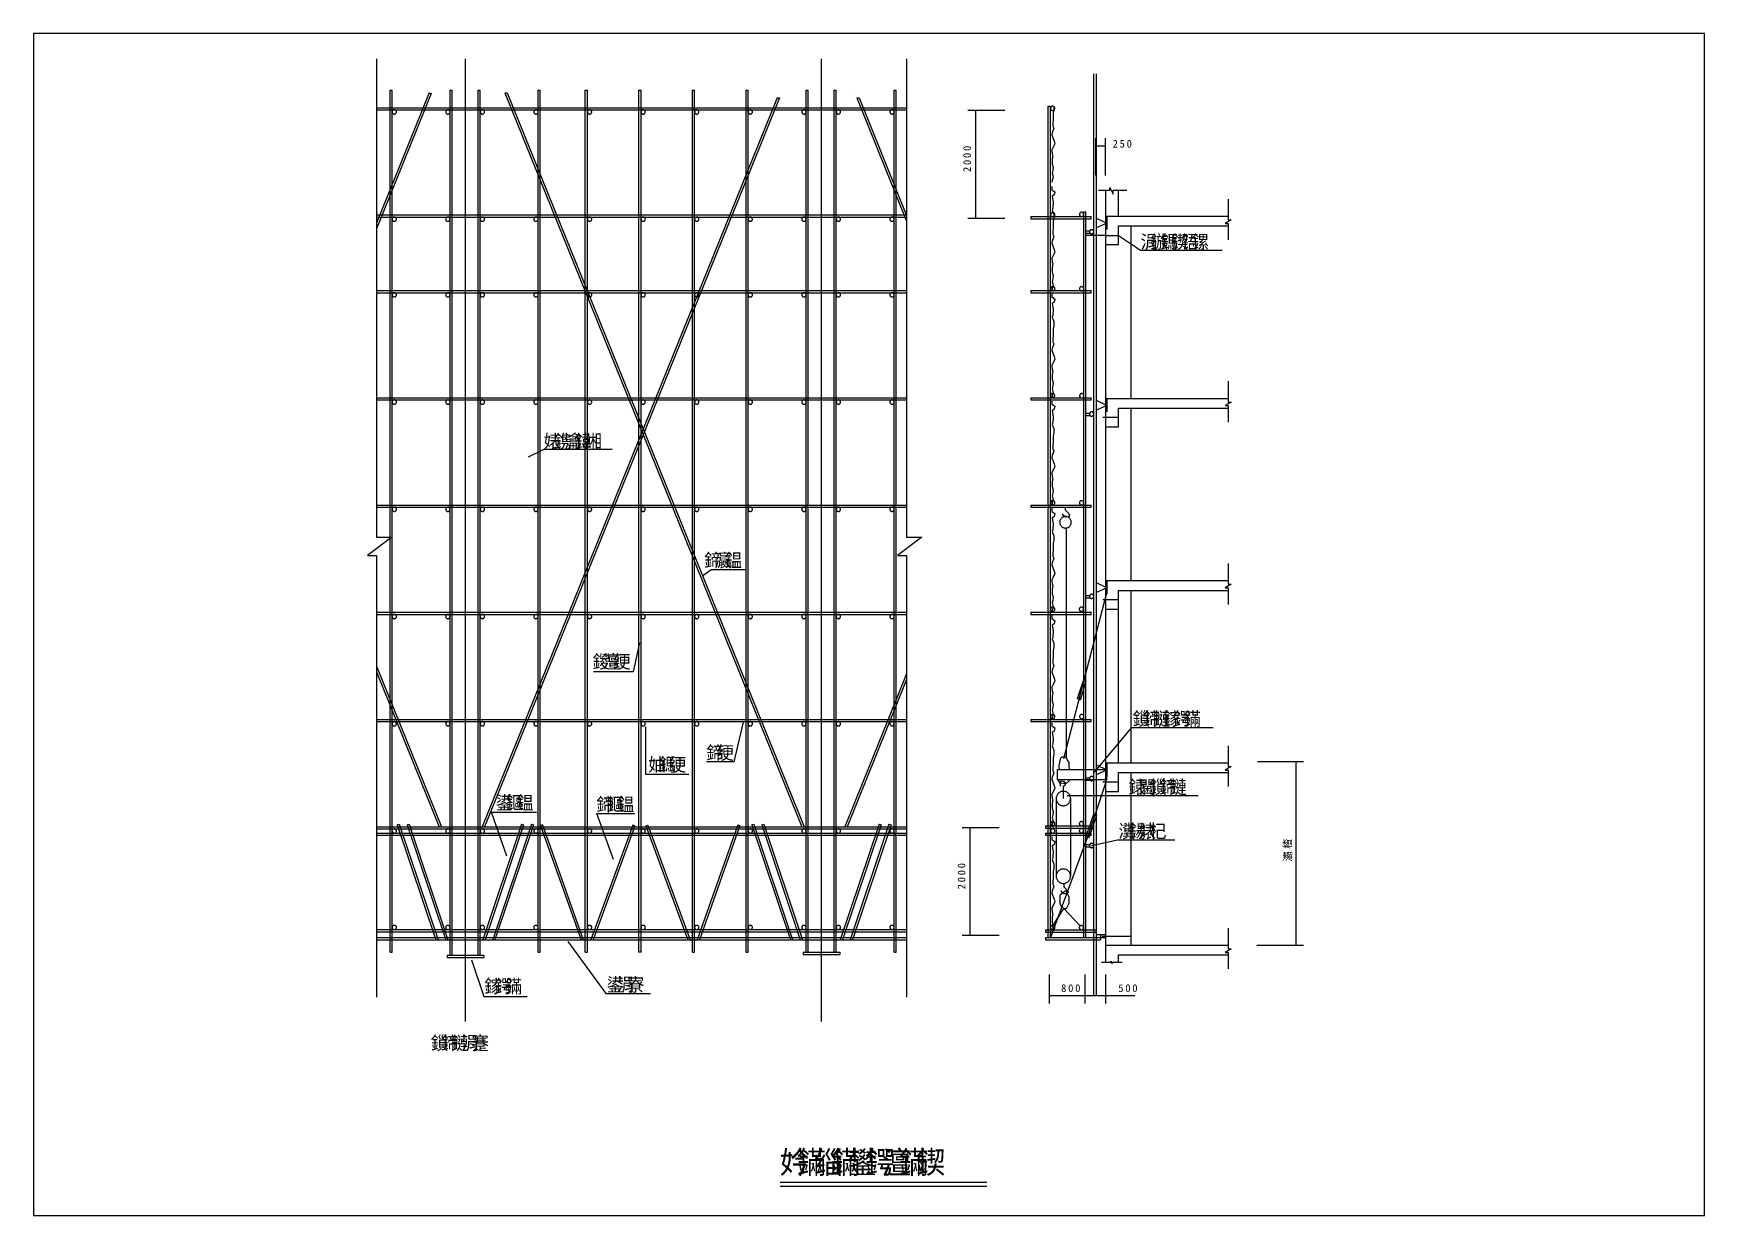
# Model space of a CAD drawing. Header units: metres. Extents: x 0 to 420, y 0 to 297.
import ezdxf

# ---------------------------------------------------------------- set-up
doc = ezdxf.new("R2010")
doc.units = ezdxf.units.M
doc.layers.add(' ', color=7, linetype='Continuous')
doc.layers.add('1', color=7, linetype='Continuous')

msp = doc.modelspace()

# ---------------------------------------------------------------- texts
at = {"layer": ' '}
for s, height, p in [('2', 1.94, (271.24, 268.28)), ('5', 1.94, (273, 268.28)), ('0', 1.94, (274.76, 268.28)), ('涓', 3.37, (278.2, 242.93)), ('鏃', 3.37, (280.76, 242.93)), ('鎷', 3.37, (283.33, 242.93)), ('鍥', 3.37, (285.89, 242.93)), ('铻', 3.37, (288.45, 242.93)), ('鏍', 3.37, (291.01, 242.93)), ('婊', 3.37, (128.27, 192.83)), ('鎸', 3.37, (130.83, 192.83)), ('瀹', 3.37, (133.4, 192.83)), ('鍏', 3.37, (135.96, 192.83)), ('缃', 3.37, (138.52, 192.83)), ('鍗', 3.37, (168.58, 162.94)), ('瀛', 3.37, (171.14, 162.94)), ('鎾', 3.37, (173.7, 162.94)), ('鍐', 3.37, (140.57, 137.49)), ('澶', 3.37, (143.13, 137.49)), ('绠', 3.37, (145.69, 137.49)), ('鎻', 3.37, (276.22, 123.12)), ('鍗', 3.37, (278.78, 123.12)), ('鏈', 3.37, (281.34, 123.12)), ('鎵', 3.37, (283.9, 123.12)), ('鍔', 3.37, (286.46, 123.12)), ('鏋', 3.37, (289.03, 123.12)), ('鍗', 3.37, (169.1, 114.59)), ('绠', 3.37, (171.66, 114.59)), ('妯', 3.37, (154.55, 111.61)), ('鎷', 3.37, (157.11, 111.61)), ('绠', 3.37, (159.67, 111.61)), ('鎱', 3.37, (275.24, 105.97)), ('閫', 3.37, (277.8, 105.97)), ('鎻', 3.37, (280.36, 105.97)), ('鍗', 3.37, (282.93, 105.97)), ('鏈', 3.37, (285.49, 105.97)), ('鍙', 3.37, (116.18, 102.02)), ('鏂', 3.37, (118.74, 102.02)), ('鎾', 3.37, (121.3, 102.02)), ('鍗', 3.37, (141.49, 101.6)), ('鏂', 3.37, (144.05, 101.6)), ('鎾', 3.37, (146.61, 101.6)), ('瀵', 3.37, (272.7, 94.89)), ('鍚', 3.37, (275.26, 94.89)), ('婊', 3.37, (277.82, 94.89)), ('杞', 3.37, (280.38, 94.89)), ('鎵', 3.37, (113.34, 55.93)), ('鍔', 3.37, (115.9, 55.93)), ('鏋', 3.37, (118.46, 55.93)), ('鍙', 3.37, (144.06, 56.33)), ('涓', 3.37, (146.63, 56.33)), ('寮', 3.37, (149.19, 56.33)), ('8', 1.94, (258.29, 56.16)), ('0', 1.94, (260.05, 56.16)), ('0', 1.94, (261.82, 56.16)), ('5', 1.94, (272.64, 56.16)), ('0', 1.94, (274.41, 56.16)), ('0', 1.94, (276.17, 56.16)), ('鎻', 3.37, (99.85, 41.66)), ('鍗', 3.37, (102.41, 41.66)), ('鏈', 3.37, (104.97, 41.66)), ('涓', 3.37, (107.53, 41.66)), ('蹇', 3.37, (110.1, 41.66)), ('妗', 5.63, (187.61, 10.58)), ('鏋', 5.63, (191.89, 10.58)), ('缁', 5.63, (196.17, 10.58)), ('鏋', 5.63, (200.46, 10.58)), ('鐢', 5.63, (204.74, 10.58)), ('鍔', 5.63, (209.02, 10.58)), ('澶', 5.63, (213.31, 10.58)), ('鏋', 5.63, (217.59, 10.58)), ('鍥', 5.63, (221.87, 10.58))]:
    msp.add_text(s, height=height, dxfattribs=at).set_placement(p)
for s, p in [('0', (235.62, 267.44)), ('0', (235.62, 265.67)), ('0', (235.62, 263.91)), ('2', (235.62, 262.15)), ('楂', (316.2, 92.13)), ('灞', (316.2, 88.97)), ('0', (234.22, 87.25)), ('0', (234.22, 85.48)), ('0', (234.22, 83.72)), ('2', (234.22, 81.96))]:
    msp.add_text(s, height=1.94, rotation=90, dxfattribs=at).set_placement(p)

# ---------------------------------------------------------------- linework, layer by layer
at = {"layer": ' '}
for p, q in [((108.56, 48.77), (108.56, 290.61)), ((198.04, 48.77), (198.04, 290.61)), ((244.15, 277.57), (234.81, 277.57)), ((236.75, 277.57), (236.75, 250.52)), ((267.04, 261.25), (267.04, 270.64)), ((269.41, 261.25), (269.41, 270.64)), ((267.04, 268.7), (269.41, 268.7)), ((244.15, 250.52), (234.81, 250.52)), ((307.66, 114.07), (319.18, 114.07)), ((317.24, 114.07), (317.24, 67.93)), ((269.66, 111.85), (269.66, 109.33)), ((242.75, 97.38), (233.41, 97.38)), ((235.35, 97.38), (235.35, 70.33)), ((242.75, 70.33), (233.41, 70.33)), ((307.44, 67.93), (319.18, 67.93)), ((255.31, 60.59), (255.31, 53.31)), ((264.22, 60.6), (264.22, 53.31)), ((264.22, 59.67), (264.22, 53.31)), ((269.46, 60.6), (269.46, 53.31)), ((255.31, 55.25), (264.22, 55.25)), ((264.22, 55.25), (269.46, 55.25)), ((269.46, 55.25), (276.83, 55.25))]:
    msp.add_line(p, q, dxfattribs=at)
for p, q in [((420, 296.97), (0, 296.97)), ((0, 296.97), (0, 0)), ((420, 0), (420, 296.97)), ((86.26, 290.61), (86.26, 170.4)), ((219.46, 290.61), (219.46, 170.4)), ((266.5, 55.25), (266.5, 286.85)), ((267.18, 55.25), (267.18, 286.85)), ((99.5, 282.04), (86.26, 249.34)), ((100, 281.84), (86.26, 247.91)), ((89.62, 66.13), (89.62, 282.68)), ((89.62, 282.68), (90.15, 282.68)), ((90.15, 66.13), (90.15, 282.68)), ((99.5, 282.04), (100, 281.84)), ((104.7, 65.38), (104.7, 282.68)), ((104.7, 282.68), (105.24, 282.68)), ((105.24, 65.38), (105.24, 282.68)), ((111.76, 65.38), (111.76, 282.68)), ((111.76, 282.68), (112.3, 282.68)), ((112.3, 65.38), (112.3, 282.68)), ((118.48, 282.07), (193.12, 97.69)), ((118.48, 282.07), (119.06, 282.07)), ((119.06, 282.07), (193.7, 97.69)), ((126.84, 66.13), (126.84, 282.68)), ((126.84, 282.68), (127.38, 282.68)), ((127.38, 66.13), (127.38, 282.68)), ((138.69, 66.13), (138.69, 282.68)), ((138.69, 282.68), (139.23, 282.68)), ((139.23, 66.13), (139.23, 282.68)), ((152.16, 66.13), (152.16, 282.68)), ((152.16, 282.68), (152.7, 282.68)), ((152.7, 66.13), (152.7, 282.68)), ((165.63, 66.13), (165.63, 282.68)), ((165.63, 282.68), (166.17, 282.68)), ((166.17, 66.13), (166.17, 282.68)), ((179.1, 66.13), (179.1, 282.68)), ((179.1, 282.68), (179.64, 282.68)), ((179.64, 66.13), (179.64, 282.68)), ((194.18, 66.13), (194.18, 282.68)), ((194.18, 282.68), (194.72, 282.68)), ((194.72, 66.13), (194.72, 282.68)), ((201.24, 66.13), (201.24, 282.68)), ((201.24, 282.68), (201.78, 282.68)), ((201.78, 66.13), (201.78, 282.68)), ((206.48, 281.84), (206.48, 281.84)), ((216.33, 66.13), (216.33, 282.68)), ((216.33, 282.68), (216.86, 282.68)), ((216.86, 66.13), (216.86, 282.68)), ((86.26, 278.32), (219.46, 278.32)), ((86.26, 277.78), (219.46, 277.78)), ((186.9, 280.78), (112.78, 97.69)), ((187.48, 280.78), (113.36, 97.69)), ((186.9, 280.78), (187.48, 280.78)), ((206.91, 280.78), (219.46, 249.78)), ((206.91, 280.78), (207.49, 280.78)), ((207.49, 280.78), (219.46, 251.22)), ((255.07, 69.82), (255.07, 278.73)), ((255.07, 278.73), (255.61, 278.73)), ((255.61, 69.82), (255.61, 278.73)), ((256.42, 277.67), (256.29, 276.9)), ((256.42, 278.71), (256.42, 277.67)), ((256.42, 273.15), (256.04, 271.98)), ((256.29, 275.09), (256.17, 274.57)), ((256.17, 274.57), (256.17, 273.66)), ((256.17, 273.66), (256.42, 273.15)), ((256.29, 276.9), (256.29, 275.99)), ((256.29, 275.99), (256.29, 275.09)), ((256.04, 271.98), (255.91, 271.47)), ((255.91, 271.47), (256.55, 269.91)), ((256.68, 269.27), (256.29, 268.36)), ((256.55, 269.91), (256.68, 269.27)), ((256.29, 268.36), (255.91, 267.72)), ((255.91, 267.72), (256.04, 266.68)), ((256.04, 266.68), (256.17, 266.3)), ((256.17, 266.3), (256.04, 265.39)), ((256.04, 265.39), (256.04, 264.23)), ((256.04, 264.23), (256.29, 263.32)), ((256.17, 262.55), (256.04, 261.9)), ((256.04, 261.9), (256.17, 261.25)), ((256.29, 260.87), (256.04, 260.09)), ((256.29, 263.32), (256.17, 262.55)), ((256.17, 261.25), (256.29, 260.87)), ((256.04, 260.09), (255.91, 259.57)), ((255.91, 258.48), (255.91, 257.71)), ((255.91, 257.71), (256.68, 257.19)), ((256.55, 256.41), (256.04, 256.02)), ((256.68, 257.19), (256.55, 256.41)), ((267.64, 257.58), (270.53, 257.58)), ((270.53, 257.58), (270.53, 258.26)), ((270.53, 258.26), (271.38, 256.56)), ((271.38, 256.56), (271.38, 257.58)), ((271.38, 257.58), (274.78, 257.58)), ((256.04, 256.02), (256.29, 254.6)), ((256.17, 253.05), (256.04, 252.66)), ((256.04, 252.66), (256.42, 251.5)), ((256.29, 254.6), (256.17, 253.05)), ((263.99, 69.82), (263.99, 252.15)), ((263.99, 252.15), (264.53, 252.15)), ((264.53, 69.82), (264.53, 252.15)), ((300.25, 255.37), (300.25, 250.17)), ((86.26, 251.38), (219.46, 251.38)), ((86.26, 250.85), (219.46, 250.85)), ((250.67, 250.95), (265.87, 250.95)), ((250.67, 250.95), (250.67, 250.41)), ((250.67, 250.41), (265.87, 250.41)), ((256.29, 247.88), (256.17, 247.36)), ((256.42, 250.47), (256.29, 249.69)), ((256.29, 249.69), (256.29, 248.79)), ((256.29, 248.79), (256.29, 247.88)), ((256.42, 251.5), (256.42, 250.47)), ((265.87, 250.41), (265.87, 250.95)), ((269.75, 249.31), (267.18, 250.51)), ((269.75, 249.31), (267.18, 248.11)), ((269.48, 63.64), (269.48, 251.09)), ((269.48, 246.8), (269.48, 251.09)), ((269.48, 251.09), (300.25, 251.09)), ((269.82, 247.72), (269.82, 251.09)), ((272.7, 243.93), (272.7, 248.64)), ((272.7, 248.64), (300.25, 248.64)), ((275.91, 205.29), (275.91, 248.64)), ((301.02, 250.17), (299.49, 249.25)), ((299.49, 249.25), (300.25, 249.25)), ((300.25, 250.17), (301.02, 250.17)), ((300.25, 249.25), (300.25, 245.12)), ((256.04, 244.78), (255.91, 244.26)), ((255.91, 244.26), (256.55, 242.71)), ((256.42, 245.94), (256.04, 244.78)), ((256.17, 247.36), (256.17, 246.46)), ((256.17, 246.46), (256.42, 245.94)), ((264.55, 247.37), (265.48, 247.37)), ((264.55, 246.8), (265.54, 246.8)), ((269.53, 246.18), (264.59, 246.18)), ((269.48, 243.93), (272.7, 243.93)), ((269.53, 246.18), (272.7, 246.18)), ((272.7, 246.18), (278.26, 242.55)), ((256.29, 241.16), (255.91, 240.51)), ((255.91, 240.51), (256.04, 239.48)), ((256.04, 239.48), (256.17, 239.09)), ((256.68, 242.06), (256.29, 241.16)), ((256.55, 242.71), (256.68, 242.06)), ((278.26, 242.55), (298.76, 242.55)), ((256.17, 239.09), (256.04, 238.19)), ((256.04, 238.19), (256.04, 237.02)), ((256.04, 237.02), (256.29, 236.12)), ((256.17, 235.34), (256.04, 234.69)), ((256.29, 236.12), (256.17, 235.34)), ((86.26, 232.37), (219.46, 232.37)), ((86.26, 231.83), (219.46, 231.83)), ((250.67, 232.37), (265.87, 232.37)), ((250.67, 232.37), (250.67, 231.83)), ((250.67, 231.83), (265.87, 231.83)), ((256.04, 232.89), (255.91, 232.37)), ((255.91, 231.55), (255.91, 230.77)), ((256.04, 234.69), (256.17, 234.05)), ((256.29, 233.66), (256.04, 232.89)), ((256.17, 234.05), (256.29, 233.66)), ((265.87, 231.83), (265.87, 232.37)), ((255.91, 230.77), (256.68, 230.25)), ((256.55, 229.48), (256.04, 229.09)), ((256.04, 229.09), (256.29, 227.67)), ((256.29, 227.67), (256.17, 226.12)), ((256.68, 230.25), (256.55, 229.48)), ((256.17, 226.12), (256.04, 225.73)), ((256.04, 225.73), (256.42, 224.56)), ((256.42, 223.53), (256.29, 222.75)), ((256.29, 222.75), (256.29, 221.85)), ((256.42, 224.56), (256.42, 223.53)), ((256.42, 219.01), (256.04, 217.84)), ((256.29, 220.94), (256.17, 220.43)), ((256.17, 220.43), (256.17, 219.52)), ((256.17, 219.52), (256.42, 219.01)), ((256.29, 221.85), (256.29, 220.94)), ((256.04, 217.84), (255.91, 217.33)), ((255.91, 217.33), (256.55, 215.77)), ((256.29, 214.22), (255.91, 213.58)), ((256.68, 215.13), (256.29, 214.22)), ((256.55, 215.77), (256.68, 215.13)), ((255.91, 213.58), (256.04, 212.54)), ((256.04, 212.54), (256.17, 212.15)), ((256.17, 212.15), (256.04, 211.25)), ((256.04, 211.25), (256.04, 210.09)), ((256.04, 210.09), (256.29, 209.18)), ((256.04, 205.95), (255.91, 205.43)), ((256.17, 208.41), (256.04, 207.76)), ((256.04, 207.76), (256.17, 207.11)), ((256.29, 206.72), (256.04, 205.95)), ((256.29, 209.18), (256.17, 208.41)), ((256.17, 207.11), (256.29, 206.72)), ((300.25, 209.58), (300.25, 204.38)), ((86.26, 205.43), (219.46, 205.43)), ((86.26, 204.9), (219.46, 204.9)), ((250.67, 205.43), (265.87, 205.43)), ((250.67, 205.43), (250.67, 204.9)), ((250.67, 204.9), (265.87, 204.9)), ((255.91, 204.61), (255.91, 203.83)), ((255.91, 203.83), (256.68, 203.32)), ((256.55, 202.54), (256.04, 202.15)), ((256.04, 202.15), (256.29, 200.73)), ((256.68, 203.32), (256.55, 202.54)), ((265.87, 204.9), (265.87, 205.43)), ((269.75, 203.52), (267.18, 204.72)), ((269.75, 203.52), (267.18, 202.32)), ((269.48, 205.29), (300.25, 205.29)), ((269.48, 201.01), (269.48, 205.29)), ((269.82, 201.93), (269.82, 205.29)), ((272.7, 202.85), (300.25, 202.85)), ((272.7, 198.13), (272.7, 202.85)), ((275.91, 159.5), (275.91, 202.85)), ((301.02, 204.38), (299.49, 203.46)), ((299.49, 203.46), (300.25, 203.46)), ((300.25, 204.38), (301.02, 204.38)), ((300.25, 203.46), (300.25, 199.33)), ((256.17, 199.18), (256.04, 198.79)), ((256.04, 198.79), (256.42, 197.63)), ((256.29, 200.73), (256.17, 199.18)), ((256.42, 197.63), (256.42, 196.59)), ((264.55, 201.58), (265.48, 201.58)), ((264.55, 201.01), (265.54, 201.01)), ((272.7, 200.49), (268.75, 200.49)), ((269.48, 198.13), (272.7, 198.13)), ((256.29, 194.01), (256.17, 193.49)), ((256.17, 193.49), (256.17, 192.59)), ((256.42, 196.59), (256.29, 195.82)), ((256.29, 195.82), (256.29, 194.91)), ((256.29, 194.91), (256.29, 194.01)), ((124.45, 190.57), (128.36, 192.53)), ((128.36, 192.53), (145.42, 192.53)), ((256.04, 190.91), (255.91, 190.39)), ((255.91, 190.39), (256.55, 188.84)), ((256.42, 192.07), (256.04, 190.91)), ((256.17, 192.59), (256.42, 192.07)), ((256.29, 187.29), (255.91, 186.64)), ((255.91, 186.64), (256.04, 185.61)), ((256.04, 185.61), (256.17, 185.22)), ((256.17, 185.22), (256.04, 184.31)), ((256.68, 188.19), (256.29, 187.29)), ((256.55, 188.84), (256.68, 188.19)), ((256.04, 184.31), (256.04, 183.15)), ((256.04, 183.15), (256.29, 182.24)), ((256.17, 181.47), (256.04, 180.82)), ((256.04, 180.82), (256.17, 180.18)), ((256.29, 182.24), (256.17, 181.47)), ((86.26, 178.5), (219.46, 178.5)), ((86.26, 177.96), (219.46, 177.96)), ((250.67, 178.5), (265.87, 178.5)), ((250.67, 178.5), (250.67, 177.96)), ((250.67, 177.96), (265.87, 177.96)), ((256.04, 179.01), (255.91, 178.5)), ((255.91, 177.67), (255.91, 176.9)), ((255.91, 176.9), (256.68, 176.38)), ((256.29, 179.79), (256.04, 179.01)), ((256.17, 180.18), (256.29, 179.79)), ((259.26, 177.96), (259.32, 177.25)), ((259.32, 177.25), (260.24, 176.33)), ((265.87, 177.96), (265.87, 178.5)), ((256.55, 175.6), (256.04, 175.22)), ((256.04, 175.22), (256.29, 173.79)), ((256.17, 172.24), (256.04, 171.86)), ((256.29, 173.79), (256.17, 172.24)), ((256.68, 176.38), (256.55, 175.6)), ((258.68, 175.91), (258.68, 176.26)), ((259.39, 175.48), (258.68, 175.91)), ((260.17, 175.55), (259.39, 175.48)), ((260.38, 175.98), (260.17, 175.55)), ((260.24, 176.33), (260.38, 175.98)), ((90.07, 170.4), (83.98, 165.84)), ((86.26, 170.4), (90.07, 170.4)), ((223.27, 170.4), (217.18, 165.84)), ((219.46, 170.4), (223.27, 170.4)), ((256.04, 171.86), (256.42, 170.69)), ((256.42, 169.66), (256.29, 168.88)), ((256.29, 168.88), (256.29, 167.98)), ((256.42, 170.69), (256.42, 169.66)), ((83.98, 165.84), (86.26, 165.84)), ((86.26, 165.84), (86.26, 54.85)), ((217.18, 165.84), (219.46, 165.84)), ((219.46, 165.84), (219.46, 54.85)), ((256.04, 163.97), (255.91, 163.45)), ((256.42, 165.13), (256.04, 163.97)), ((256.29, 167.07), (256.17, 166.56)), ((256.17, 166.56), (256.17, 165.65)), ((256.17, 165.65), (256.42, 165.13)), ((256.29, 167.98), (256.29, 167.07)), ((168.19, 160.71), (170.3, 162.3)), ((170.3, 162.3), (178.89, 162.3)), ((255.91, 163.45), (256.55, 161.9)), ((256.29, 160.35), (255.91, 159.7)), ((255.91, 159.7), (256.04, 158.67)), ((256.68, 161.26), (256.29, 160.35)), ((256.55, 161.9), (256.68, 161.26)), ((300.25, 163.78), (300.25, 158.59)), ((256.04, 158.67), (256.17, 158.28)), ((256.17, 158.28), (256.04, 157.38)), ((256.04, 157.38), (256.04, 156.21)), ((256.04, 156.21), (256.29, 155.31)), ((269.72, 156.33), (262.67, 129.33)), ((264.55, 155.79), (265.48, 155.79)), ((269.75, 157.73), (267.18, 158.93)), ((269.75, 157.73), (267.18, 156.53)), ((269.48, 155.22), (269.48, 159.5)), ((269.48, 155.22), (269.48, 159.5)), ((269.48, 159.5), (300.25, 159.5)), ((269.82, 156.14), (269.82, 159.5)), ((272.7, 113.71), (272.7, 157.06)), ((272.7, 152.34), (272.7, 157.06)), ((272.7, 157.06), (300.25, 157.06)), ((275.91, 113.71), (275.91, 157.06)), ((301.02, 158.59), (299.49, 157.67)), ((299.49, 157.67), (300.25, 157.67)), ((300.25, 158.59), (301.02, 158.59)), ((300.25, 157.67), (300.25, 153.54)), ((86.26, 151.56), (219.46, 151.56)), ((250.67, 151.56), (265.87, 151.56)), ((250.67, 151.56), (250.67, 151.02)), ((256.04, 152.08), (255.91, 151.56)), ((256.17, 154.53), (256.04, 153.89)), ((256.04, 153.89), (256.17, 153.24)), ((256.29, 152.85), (256.04, 152.08)), ((256.29, 155.31), (256.17, 154.53)), ((256.17, 153.24), (256.29, 152.85)), ((264.55, 155.21), (265.54, 155.21)), ((265.87, 151.02), (265.87, 151.56)), ((272.7, 154.7), (268.75, 154.7)), ((269.48, 152.34), (272.7, 152.34)), ((86.26, 151.02), (219.46, 151.02)), ((250.67, 151.02), (265.87, 151.02)), ((255.91, 150.74), (255.91, 149.96)), ((255.91, 149.96), (256.68, 149.44)), ((256.55, 148.67), (256.04, 148.28)), ((256.04, 148.28), (256.29, 146.86)), ((256.68, 149.44), (256.55, 148.67)), ((152.29, 143.84), (150.76, 136.57)), ((256.17, 145.31), (256.04, 144.92)), ((256.04, 144.92), (256.42, 143.76)), ((256.29, 146.86), (256.17, 145.31)), ((256.42, 143.76), (256.42, 142.72)), ((256.29, 140.14), (256.17, 139.62)), ((256.17, 139.62), (256.17, 138.71)), ((256.17, 138.71), (256.42, 138.2)), ((256.42, 142.72), (256.29, 141.95)), ((256.29, 141.95), (256.29, 141.04)), ((256.29, 141.04), (256.29, 140.14)), ((86.26, 138), (102.58, 97.69)), ((86.26, 136.57), (102, 97.69)), ((150.76, 136.57), (140.8, 136.57)), ((219.46, 136.13), (203.9, 97.69)), ((219.46, 134.69), (204.48, 97.69)), ((256.04, 137.03), (255.91, 136.52)), ((255.91, 136.52), (256.55, 134.97)), ((256.42, 138.2), (256.04, 137.03)), ((256.55, 134.97), (256.68, 134.32)), ((262.36, 129.87), (263.87, 134.42)), ((263.81, 134.42), (264.51, 134.13)), ((256.29, 133.41), (255.91, 132.77)), ((255.91, 132.77), (256.04, 131.73)), ((256.04, 131.73), (256.17, 131.35)), ((256.17, 131.35), (256.04, 130.44)), ((256.04, 130.44), (256.04, 129.28)), ((256.68, 134.32), (256.29, 133.41)), ((264.51, 134.13), (263.11, 129.48)), ((256.04, 129.28), (256.29, 128.37)), ((256.17, 127.6), (256.04, 126.95)), ((256.04, 126.95), (256.17, 126.3)), ((256.29, 128.37), (256.17, 127.6)), ((256.17, 126.3), (256.29, 125.92)), ((262.67, 129.33), (258.86, 114.72)), ((263.11, 129.48), (262.36, 129.87)), ((86.26, 124.63), (219.46, 124.63)), ((86.26, 124.09), (219.46, 124.09)), ((153.83, 122.79), (153.83, 110.92)), ((178.35, 123.94), (176.05, 113.99)), ((250.67, 124.63), (265.87, 124.63)), ((250.67, 124.63), (250.67, 124.09)), ((250.67, 124.09), (265.87, 124.09)), ((256.04, 125.14), (255.91, 124.62)), ((255.91, 123.8), (255.91, 123.03)), ((255.91, 123.03), (256.68, 122.51)), ((256.29, 125.92), (256.04, 125.14)), ((256.68, 122.51), (256.55, 121.73)), ((265.87, 124.09), (265.87, 124.63)), ((266.66, 111.37), (276.03, 122.58)), ((276.03, 122.58), (296.48, 122.58)), ((256.55, 121.73), (256.04, 121.34)), ((256.04, 121.34), (256.29, 119.92)), ((256.17, 118.37), (256.04, 117.98)), ((256.04, 117.98), (256.42, 116.82)), ((256.29, 119.92), (256.17, 118.37)), ((300.25, 117.99), (300.25, 112.79)), ((176.05, 113.99), (169.15, 113.99)), ((256.42, 115.79), (256.29, 115.01)), ((256.29, 115.01), (256.29, 114.11)), ((256.29, 114.11), (256.29, 113.2)), ((256.42, 116.82), (256.42, 115.79)), ((257.85, 113.78), (257.73, 113.04)), ((258.06, 114.65), (257.85, 113.78)), ((258.23, 114.98), (258.06, 114.65)), ((258.56, 115.14), (258.23, 114.98)), ((259.05, 115.14), (258.56, 115.14)), ((259.59, 115.14), (259.05, 115.14)), ((259.84, 114.61), (259.59, 115.14)), ((260.33, 113.82), (259.84, 114.61)), ((260.33, 113.08), (260.33, 113.82)), ((269.48, 113.71), (300.25, 113.71)), ((269.48, 109.43), (269.48, 113.71)), ((269.82, 110.34), (269.82, 113.71)), ((153.83, 110.92), (164.74, 110.92)), ((256.04, 110.1), (255.91, 109.58)), ((255.91, 109.58), (256.55, 108.03)), ((256.42, 111.26), (256.04, 110.1)), ((256.29, 113.2), (256.17, 112.68)), ((256.17, 112.68), (256.17, 111.78)), ((256.17, 111.78), (256.42, 111.26)), ((269.48, 111.96), (257.33, 111.96)), ((257.33, 111.96), (257.33, 109.51)), ((257.33, 109.51), (269.66, 109.51)), ((257.72, 109.02), (257.72, 109.51)), ((257.73, 113.04), (257.73, 112.62)), ((257.73, 112.62), (257.81, 112.29)), ((257.81, 112.29), (257.81, 112.05)), ((257.81, 112.05), (257.81, 112.01)), ((260.27, 109.2), (260.09, 108.94)), ((260.35, 109.51), (260.27, 109.2)), ((260.38, 111.96), (260.33, 113.08)), ((264.55, 110), (265.48, 110)), ((264.55, 109.42), (265.54, 109.42)), ((269.75, 111.94), (267.18, 113.14)), ((269.75, 111.94), (267.18, 110.74)), ((272.7, 111.27), (300.25, 111.27)), ((272.7, 106.55), (272.7, 111.27)), ((275.91, 67.92), (275.91, 111.27)), ((301.02, 112.79), (299.49, 111.88)), ((299.49, 111.88), (300.25, 111.88)), ((300.25, 112.79), (301.02, 112.79)), ((300.25, 111.88), (300.25, 107.75)), ((256.29, 106.48), (255.91, 105.83)), ((255.91, 105.83), (256.04, 104.8)), ((256.68, 107.38), (256.29, 106.48)), ((256.55, 108.03), (256.68, 107.38)), ((258.25, 108.63), (257.72, 109.02)), ((258.16, 109.07), (257.99, 108.54)), ((257.99, 108.54), (258.03, 108.1)), ((258.03, 108.1), (258.16, 107.84)), ((258.47, 109.11), (258.16, 109.07)), ((258.86, 108.5), (258.25, 108.63)), ((259.17, 108.94), (258.47, 109.11)), ((259.48, 108.5), (258.86, 108.5)), ((258.86, 104.77), (258.86, 107.97)), ((258.86, 107.97), (259.17, 107.97)), ((259.35, 108.67), (259.17, 108.94)), ((259.17, 107.97), (259.35, 108.28)), ((259.35, 108.28), (259.35, 108.67)), ((259.83, 108.67), (259.48, 108.5)), ((260.09, 108.94), (259.83, 108.67)), ((259.83, 105.49), (292.75, 105.49)), ((269.48, 108.91), (264.92, 95.04)), ((272.7, 108.91), (268.75, 108.91)), ((269.48, 106.55), (272.7, 106.55)), ((118.96, 90.26), (115.13, 101.36)), ((115.13, 101.36), (126.4, 101.36)), ((145.78, 89.49), (141.56, 100.97)), ((141.56, 100.97), (151.14, 100.97)), ((256.04, 104.8), (256.17, 104.41)), ((256.17, 104.41), (256.04, 103.51)), ((256.04, 103.51), (256.04, 102.34)), ((256.04, 102.34), (256.29, 101.44)), ((256.29, 101.44), (256.17, 100.66)), ((257.05, 104.77), (257.05, 85.26)), ((260.67, 104.77), (260.67, 85.26)), ((264.55, 95.29), (266.52, 100.82)), ((86.26, 97.69), (219.46, 97.69)), ((86.26, 97.15), (219.46, 97.15)), ((91.44, 98.18), (91.95, 98.35)), ((91.44, 98.18), (101.12, 69.29)), ((91.95, 98.35), (101.69, 69.29)), ((93.94, 98.18), (94.45, 98.35)), ((93.94, 98.18), (103.62, 69.29)), ((94.45, 98.35), (104.19, 69.29)), ((122.67, 98.35), (112.93, 69.29)), ((123.18, 98.18), (113.5, 69.29)), ((125.17, 98.35), (115.43, 69.29)), ((125.68, 98.18), (116, 69.29)), ((122.67, 98.35), (123.18, 98.18)), ((125.17, 98.35), (125.68, 98.18)), ((127.95, 98.18), (127.44, 98)), ((127.44, 98), (137.62, 69.29)), ((127.95, 98.18), (138.19, 69.29)), ((127.95, 98.18), (127.95, 98.18)), ((150.67, 98.07), (140.09, 69.29)), ((151.17, 97.88), (140.66, 69.29)), ((151.17, 97.88), (150.67, 98.07)), ((151.17, 97.88), (151.17, 97.88)), ((153.94, 97.88), (154.45, 98.07)), ((153.94, 97.88), (164.46, 69.29)), ((154.45, 98.07), (165.03, 69.29)), ((177.04, 98.18), (166.8, 69.29)), ((177.55, 98), (167.37, 69.29)), ((177.04, 98.18), (177.55, 98)), ((180.56, 98.18), (181.07, 98.35)), ((180.56, 98.18), (190.24, 69.29)), ((181.07, 98.35), (190.8, 69.29)), ((183.05, 98.18), (183.57, 98.35)), ((183.05, 98.18), (192.74, 69.29)), ((183.57, 98.35), (193.3, 69.29)), ((212.52, 98.35), (202.78, 69.29)), ((213.03, 98.18), (203.35, 69.29)), ((215.01, 98.35), (205.28, 69.29)), ((215.53, 98.18), (205.85, 69.29)), ((212.52, 98.35), (213.03, 98.18)), ((215.01, 98.35), (215.53, 98.18)), ((254.33, 97.87), (265.87, 97.87)), ((254.33, 97.87), (254.33, 97.33)), ((254.33, 97.33), (265.87, 97.33)), ((256.04, 98.21), (255.91, 97.69)), ((256.17, 100.66), (256.04, 100.01)), ((256.04, 100.01), (256.17, 99.37)), ((256.29, 98.98), (256.04, 98.21)), ((256.17, 99.37), (256.29, 98.98)), ((256.29, 99.34), (256.17, 98.98)), ((256.29, 97.58), (256.17, 97.22)), ((267.2, 100.53), (265.28, 94.89)), ((265.87, 97.33), (265.87, 97.87)), ((266.52, 100.76), (267.2, 100.53)), ((86.26, 96.07), (219.46, 96.07)), ((86.26, 95.54), (219.46, 95.54)), ((254.33, 96.1), (265.87, 96.1)), ((254.33, 96.1), (254.33, 95.57)), ((254.33, 95.57), (265.87, 95.57)), ((265.07, 95.54), (255.61, 69.82)), ((255.91, 95.25), (255.91, 94.47)), ((255.91, 94.47), (256.68, 93.96)), ((256.55, 93.18), (256.04, 92.79)), ((256.04, 92.79), (256.29, 91.37)), ((256.68, 93.96), (256.55, 93.18)), ((264.55, 95.23), (264.66, 95.54)), ((265.28, 94.89), (264.55, 95.23)), ((264.55, 93.19), (265.48, 93.19)), ((264.55, 92.62), (265.54, 92.62)), ((265.5, 95.54), (265.28, 94.89)), ((265.87, 95.57), (265.87, 96.1)), ((265.96, 92.96), (272.42, 94.39)), ((272.42, 94.39), (286.9, 94.39)), ((256.17, 89.82), (256.04, 89.43)), ((256.04, 89.43), (256.42, 88.27)), ((256.29, 91.37), (256.17, 89.82)), ((256.42, 88.27), (256.42, 87.23)), ((256.29, 84.65), (256.17, 84.13)), ((256.17, 84.13), (256.17, 83.23)), ((256.42, 87.23), (256.29, 86.46)), ((256.29, 86.46), (256.29, 85.55)), ((256.29, 85.55), (256.29, 84.65)), ((256.04, 81.55), (255.91, 81.03)), ((255.91, 81.03), (256.55, 79.48)), ((256.42, 82.71), (256.04, 81.55)), ((256.17, 83.23), (256.42, 82.71)), ((258.08, 80.5), (257.94, 80.28)), ((257.94, 80.28), (257.94, 78.59)), ((259.38, 81.55), (258.08, 80.5)), ((258.37, 81.28), (258.37, 81.63)), ((259.07, 80.85), (258.37, 81.28)), ((258.93, 83.54), (259, 82.62)), ((259, 82.62), (259.92, 81.7)), ((259.85, 80.92), (259.07, 80.85)), ((259.64, 81.49), (259.29, 81.56)), ((259.78, 80.99), (259.64, 81.49)), ((260.28, 80), (259.78, 80.99)), ((260.07, 81.35), (259.85, 80.92)), ((259.92, 81.7), (260.07, 81.35)), ((260.28, 79.29), (260.28, 80)), ((256.29, 77.93), (255.91, 77.28)), ((255.91, 77.28), (256.04, 76.25)), ((256.04, 76.25), (256.17, 75.86)), ((256.17, 75.86), (256.04, 74.95)), ((258.93, 77.31), (256.24, 72.85)), ((256.68, 78.83), (256.29, 77.93)), ((256.55, 79.48), (256.68, 78.83)), ((257.94, 78.59), (258.22, 77.81)), ((258.22, 77.81), (259, 77.17)), ((258.86, 77.24), (263.06, 72.76)), ((259, 77.17), (259.36, 77.1)), ((259.36, 77.1), (259.71, 77.31)), ((259.71, 77.31), (260.28, 78.45)), ((260.28, 78.45), (260.28, 79.29)), ((86.26, 71.83), (219.46, 71.83)), ((254.33, 71.77), (267.04, 71.77)), ((254.33, 71.77), (254.33, 71.23)), ((256.04, 74.95), (256.04, 73.79)), ((256.04, 73.79), (256.17, 72.11)), ((256.17, 72.11), (256.04, 71.46)), ((256.04, 71.46), (256.08, 71.23)), ((267.04, 71.77), (267.04, 71.23)), ((300.25, 72.2), (300.25, 67)), ((86.26, 71.29), (219.46, 71.29)), ((86.26, 69.83), (219.46, 69.83)), ((86.26, 69.29), (219.46, 69.29)), ((134.28, 68.82), (143.86, 55.81)), ((254.33, 71.23), (267.04, 71.23)), ((254.33, 69.82), (263.54, 69.82)), ((254.33, 69.82), (254.33, 69.28)), ((254.33, 69.28), (268.18, 69.28)), ((260.15, 69.82), (269.48, 69.82)), ((267.08, 70.63), (269.48, 70.63)), ((267.08, 70.63), (267.08, 69.82)), ((268.18, 70.63), (268.18, 69.28)), ((268.64, 70.21), (275.91, 70.21)), ((269.48, 63.64), (269.48, 67.92)), ((269.48, 67.92), (300.25, 67.92)), ((89.62, 66.13), (90.15, 66.13)), ((103.95, 65.38), (113.16, 65.38)), ((103.95, 65.38), (103.95, 64.84)), ((103.95, 64.84), (113.16, 64.84)), ((110.14, 64.23), (113.21, 55.05)), ((113.16, 65.38), (113.16, 64.84)), ((126.84, 66.13), (127.38, 66.13)), ((138.69, 66.13), (139.23, 66.13)), ((152.7, 66.13), (152.16, 66.13)), ((165.63, 66.13), (166.17, 66.13)), ((179.1, 66.13), (179.64, 66.13)), ((193.43, 66.13), (202.65, 66.13)), ((193.43, 66.13), (193.43, 65.59)), ((193.43, 65.59), (202.65, 65.59)), ((202.65, 66.13), (202.65, 65.59)), ((216.33, 66.13), (216.86, 66.13)), ((268.47, 63.64), (270.82, 63.64)), ((270.82, 63.64), (270.82, 63.95)), ((270.82, 63.95), (271.12, 63.22)), ((271.12, 63.22), (271.12, 63.64)), ((271.12, 63.64), (273.62, 63.64)), ((272.7, 63.64), (272.7, 65.47)), ((272.7, 65.47), (300.25, 65.47)), ((301.02, 67), (299.49, 66.09)), ((299.49, 66.09), (300.25, 66.09)), ((300.25, 67), (301.02, 67)), ((300.25, 66.09), (300.25, 61.96)), ((113.21, 55.05), (124.13, 55.05)), ((143.86, 55.81), (155.09, 55.81)), ((187.68, 8.38), (239.59, 8.38)), ((187.68, 7.39), (239.59, 7.39)), ((0, 0), (420, 0))]:
    msp.add_line(p, q)
for points in [[(91.23, 277.24), (91.23, 277.3), (91.22, 277.35), (91.21, 277.4), (91.19, 277.45), (91.17, 277.5), (91.14, 277.54), (91.11, 277.58), (91.07, 277.62), (91.03, 277.66), (90.99, 277.69), (90.95, 277.72), (90.9, 277.74), (90.85, 277.76), (90.8, 277.77), (90.75, 277.78), (90.69, 277.78), (90.64, 277.78), (90.59, 277.77), (90.54, 277.76), (90.49, 277.74), (90.44, 277.72), (90.39, 277.69), (90.35, 277.66), (90.31, 277.62), (90.28, 277.58), (90.25, 277.54), (90.22, 277.5), (90.2, 277.45), (90.18, 277.4), (90.16, 277.35), (90.16, 277.3), (90.15, 277.24), (90.16, 277.19), (90.16, 277.14), (90.18, 277.09), (90.2, 277.04), (90.22, 276.99), (90.25, 276.94), (90.28, 276.9), (90.31, 276.86), (90.35, 276.83), (90.39, 276.79), (90.44, 276.77), (90.49, 276.74), (90.54, 276.73), (90.59, 276.71), (90.64, 276.71), (90.69, 276.7), (90.75, 276.71), (90.8, 276.71), (90.85, 276.73), (90.9, 276.74), (90.95, 276.77), (90.99, 276.79), (91.03, 276.83), (91.07, 276.86), (91.11, 276.9), (91.14, 276.94), (91.17, 276.99), (91.19, 277.04), (91.21, 277.09), (91.22, 277.14), (91.23, 277.19), (91.23, 277.24)], [(104.7, 277.24), (104.7, 277.3), (104.69, 277.35), (104.68, 277.4), (104.66, 277.45), (104.64, 277.5), (104.61, 277.54), (104.58, 277.58), (104.54, 277.62), (104.5, 277.66), (104.46, 277.69), (104.42, 277.72), (104.37, 277.74), (104.32, 277.76), (104.27, 277.77), (104.21, 277.78), (104.16, 277.78), (104.11, 277.78), (104.06, 277.77), (104, 277.76), (103.96, 277.74), (103.91, 277.72), (103.86, 277.69), (103.82, 277.66), (103.78, 277.62), (103.74, 277.58), (103.71, 277.54), (103.69, 277.5), (103.66, 277.45), (103.65, 277.4), (103.63, 277.35), (103.63, 277.3), (103.62, 277.24), (103.63, 277.19), (103.63, 277.14), (103.65, 277.09), (103.66, 277.04), (103.69, 276.99), (103.71, 276.94), (103.74, 276.9), (103.78, 276.86), (103.82, 276.83), (103.86, 276.79), (103.91, 276.77), (103.96, 276.74), (104, 276.73), (104.06, 276.71), (104.11, 276.71), (104.16, 276.7), (104.21, 276.71), (104.27, 276.71), (104.32, 276.73), (104.37, 276.74), (104.42, 276.77), (104.46, 276.79), (104.5, 276.83), (104.54, 276.86), (104.58, 276.9), (104.61, 276.94), (104.64, 276.99), (104.66, 277.04), (104.68, 277.09), (104.69, 277.14), (104.7, 277.19), (104.7, 277.24)], [(113.37, 277.24), (113.37, 277.3), (113.36, 277.35), (113.35, 277.4), (113.33, 277.45), (113.31, 277.5), (113.28, 277.54), (113.25, 277.58), (113.22, 277.62), (113.18, 277.66), (113.14, 277.69), (113.09, 277.72), (113.04, 277.74), (112.99, 277.76), (112.94, 277.77), (112.89, 277.78), (112.84, 277.78), (112.78, 277.78), (112.73, 277.77), (112.68, 277.76), (112.63, 277.74), (112.58, 277.72), (112.54, 277.69), (112.49, 277.66), (112.46, 277.62), (112.42, 277.58), (112.39, 277.54), (112.36, 277.5), (112.34, 277.45), (112.32, 277.4), (112.31, 277.35), (112.3, 277.3), (112.3, 277.24), (112.3, 277.19), (112.31, 277.14), (112.32, 277.09), (112.34, 277.04), (112.36, 276.99), (112.39, 276.94), (112.42, 276.9), (112.46, 276.86), (112.49, 276.83), (112.54, 276.79), (112.58, 276.77), (112.63, 276.74), (112.68, 276.73), (112.73, 276.71), (112.78, 276.71), (112.84, 276.7), (112.89, 276.71), (112.94, 276.71), (112.99, 276.73), (113.04, 276.74), (113.09, 276.77), (113.14, 276.79), (113.18, 276.83), (113.22, 276.86), (113.25, 276.9), (113.28, 276.94), (113.31, 276.99), (113.33, 277.04), (113.35, 277.09), (113.36, 277.14), (113.37, 277.19), (113.37, 277.24)], [(126.84, 277.24), (126.84, 277.3), (126.83, 277.35), (126.82, 277.4), (126.8, 277.45), (126.78, 277.5), (126.75, 277.54), (126.72, 277.58), (126.69, 277.62), (126.65, 277.66), (126.6, 277.69), (126.56, 277.72), (126.51, 277.74), (126.46, 277.76), (126.41, 277.77), (126.36, 277.78), (126.3, 277.78), (126.25, 277.78), (126.2, 277.77), (126.15, 277.76), (126.1, 277.74), (126.05, 277.72), (126, 277.69), (125.96, 277.66), (125.92, 277.62), (125.89, 277.58), (125.86, 277.54), (125.83, 277.5), (125.81, 277.45), (125.79, 277.4), (125.78, 277.35), (125.77, 277.3), (125.77, 277.24), (125.77, 277.19), (125.78, 277.14), (125.79, 277.09), (125.81, 277.04), (125.83, 276.99), (125.86, 276.94), (125.89, 276.9), (125.92, 276.86), (125.96, 276.83), (126, 276.79), (126.05, 276.77), (126.1, 276.74), (126.15, 276.73), (126.2, 276.71), (126.25, 276.71), (126.3, 276.7), (126.36, 276.71), (126.41, 276.71), (126.46, 276.73), (126.51, 276.74), (126.56, 276.77), (126.6, 276.79), (126.65, 276.83), (126.69, 276.86), (126.72, 276.9), (126.75, 276.94), (126.78, 276.99), (126.8, 277.04), (126.82, 277.09), (126.83, 277.14), (126.84, 277.19), (126.84, 277.24)], [(140.31, 277.24), (140.31, 277.3), (140.3, 277.35), (140.29, 277.4), (140.27, 277.45), (140.25, 277.5), (140.22, 277.54), (140.19, 277.58), (140.15, 277.62), (140.11, 277.66), (140.07, 277.69), (140.03, 277.72), (139.98, 277.74), (139.93, 277.76), (139.88, 277.77), (139.82, 277.78), (139.77, 277.78), (139.72, 277.78), (139.67, 277.77), (139.62, 277.76), (139.57, 277.74), (139.52, 277.72), (139.47, 277.69), (139.43, 277.66), (139.39, 277.62), (139.36, 277.58), (139.32, 277.54), (139.3, 277.5), (139.27, 277.45), (139.26, 277.4), (139.24, 277.35), (139.24, 277.3), (139.23, 277.24), (139.24, 277.19), (139.24, 277.14), (139.26, 277.09), (139.27, 277.04), (139.3, 276.99), (139.32, 276.94), (139.36, 276.9), (139.39, 276.86), (139.43, 276.83), (139.47, 276.79), (139.52, 276.77), (139.57, 276.74), (139.62, 276.73), (139.67, 276.71), (139.72, 276.71), (139.77, 276.7), (139.82, 276.71), (139.88, 276.71), (139.93, 276.73), (139.98, 276.74), (140.03, 276.77), (140.07, 276.79), (140.11, 276.83), (140.15, 276.86), (140.19, 276.9), (140.22, 276.94), (140.25, 276.99), (140.27, 277.04), (140.29, 277.09), (140.3, 277.14), (140.31, 277.19), (140.31, 277.24)], [(153.78, 277.24), (153.78, 277.3), (153.77, 277.35), (153.76, 277.4), (153.74, 277.45), (153.72, 277.5), (153.69, 277.54), (153.66, 277.58), (153.62, 277.62), (153.58, 277.66), (153.54, 277.69), (153.49, 277.72), (153.45, 277.74), (153.4, 277.76), (153.35, 277.77), (153.29, 277.78), (153.24, 277.78), (153.19, 277.78), (153.14, 277.77), (153.08, 277.76), (153.03, 277.74), (152.99, 277.72), (152.94, 277.69), (152.9, 277.66), (152.86, 277.62), (152.82, 277.58), (152.79, 277.54), (152.77, 277.5), (152.74, 277.45), (152.72, 277.4), (152.71, 277.35), (152.7, 277.3), (152.7, 277.24), (152.7, 277.19), (152.71, 277.14), (152.72, 277.09), (152.74, 277.04), (152.77, 276.99), (152.79, 276.94), (152.82, 276.9), (152.86, 276.86), (152.9, 276.83), (152.94, 276.79), (152.99, 276.77), (153.03, 276.74), (153.08, 276.73), (153.14, 276.71), (153.19, 276.71), (153.24, 276.7), (153.29, 276.71), (153.35, 276.71), (153.4, 276.73), (153.45, 276.74), (153.49, 276.77), (153.54, 276.79), (153.58, 276.83), (153.62, 276.86), (153.66, 276.9), (153.69, 276.94), (153.72, 276.99), (153.74, 277.04), (153.76, 277.09), (153.77, 277.14), (153.78, 277.19), (153.78, 277.24)], [(167.25, 277.24), (167.24, 277.3), (167.24, 277.35), (167.22, 277.4), (167.21, 277.45), (167.18, 277.5), (167.16, 277.54), (167.12, 277.58), (167.09, 277.62), (167.05, 277.66), (167.01, 277.69), (166.96, 277.72), (166.91, 277.74), (166.86, 277.76), (166.81, 277.77), (166.76, 277.78), (166.71, 277.78), (166.66, 277.78), (166.6, 277.77), (166.55, 277.76), (166.5, 277.74), (166.45, 277.72), (166.41, 277.69), (166.37, 277.66), (166.33, 277.62), (166.29, 277.58), (166.26, 277.54), (166.23, 277.5), (166.21, 277.45), (166.19, 277.4), (166.18, 277.35), (166.17, 277.3), (166.17, 277.24), (166.17, 277.19), (166.18, 277.14), (166.19, 277.09), (166.21, 277.04), (166.23, 276.99), (166.26, 276.94), (166.29, 276.9), (166.33, 276.86), (166.37, 276.83), (166.41, 276.79), (166.45, 276.77), (166.5, 276.74), (166.55, 276.73), (166.6, 276.71), (166.66, 276.71), (166.71, 276.7), (166.76, 276.71), (166.81, 276.71), (166.86, 276.73), (166.91, 276.74), (166.96, 276.77), (167.01, 276.79), (167.05, 276.83), (167.09, 276.86), (167.12, 276.9), (167.16, 276.94), (167.18, 276.99), (167.21, 277.04), (167.22, 277.09), (167.24, 277.14), (167.24, 277.19), (167.25, 277.24)], [(180.71, 277.24), (180.71, 277.3), (180.7, 277.35), (180.69, 277.4), (180.67, 277.45), (180.65, 277.5), (180.62, 277.54), (180.59, 277.58), (180.56, 277.62), (180.52, 277.66), (180.48, 277.69), (180.43, 277.72), (180.38, 277.74), (180.33, 277.76), (180.28, 277.77), (180.23, 277.78), (180.18, 277.78), (180.12, 277.78), (180.07, 277.77), (180.02, 277.76), (179.97, 277.74), (179.92, 277.72), (179.88, 277.69), (179.83, 277.66), (179.8, 277.62), (179.76, 277.58), (179.73, 277.54), (179.7, 277.5), (179.68, 277.45), (179.66, 277.4), (179.65, 277.35), (179.64, 277.3), (179.64, 277.24), (179.64, 277.19), (179.65, 277.14), (179.66, 277.09), (179.68, 277.04), (179.7, 276.99), (179.73, 276.94), (179.76, 276.9), (179.8, 276.86), (179.83, 276.83), (179.88, 276.79), (179.92, 276.77), (179.97, 276.74), (180.02, 276.73), (180.07, 276.71), (180.12, 276.71), (180.18, 276.7), (180.23, 276.71), (180.28, 276.71), (180.33, 276.73), (180.38, 276.74), (180.43, 276.77), (180.48, 276.79), (180.52, 276.83), (180.56, 276.86), (180.59, 276.9), (180.62, 276.94), (180.65, 276.99), (180.67, 277.04), (180.69, 277.09), (180.7, 277.14), (180.71, 277.19), (180.71, 277.24)], [(194.18, 277.24), (194.18, 277.3), (194.17, 277.35), (194.16, 277.4), (194.14, 277.45), (194.12, 277.5), (194.09, 277.54), (194.06, 277.58), (194.03, 277.62), (193.99, 277.66), (193.94, 277.69), (193.9, 277.72), (193.85, 277.74), (193.8, 277.76), (193.75, 277.77), (193.7, 277.78), (193.64, 277.78), (193.59, 277.78), (193.54, 277.77), (193.49, 277.76), (193.44, 277.74), (193.39, 277.72), (193.34, 277.69), (193.3, 277.66), (193.26, 277.62), (193.23, 277.58), (193.2, 277.54), (193.17, 277.5), (193.15, 277.45), (193.13, 277.4), (193.12, 277.35), (193.11, 277.3), (193.11, 277.24), (193.11, 277.19), (193.12, 277.14), (193.13, 277.09), (193.15, 277.04), (193.17, 276.99), (193.2, 276.94), (193.23, 276.9), (193.26, 276.86), (193.3, 276.83), (193.34, 276.79), (193.39, 276.77), (193.44, 276.74), (193.49, 276.73), (193.54, 276.71), (193.59, 276.71), (193.64, 276.7), (193.7, 276.71), (193.75, 276.71), (193.8, 276.73), (193.85, 276.74), (193.9, 276.77), (193.94, 276.79), (193.99, 276.83), (194.03, 276.86), (194.06, 276.9), (194.09, 276.94), (194.12, 276.99), (194.14, 277.04), (194.16, 277.09), (194.17, 277.14), (194.18, 277.19), (194.18, 277.24)], [(202.86, 277.24), (202.86, 277.3), (202.85, 277.35), (202.83, 277.4), (202.82, 277.45), (202.79, 277.5), (202.77, 277.54), (202.74, 277.58), (202.7, 277.62), (202.66, 277.66), (202.62, 277.69), (202.57, 277.72), (202.53, 277.74), (202.48, 277.76), (202.42, 277.77), (202.37, 277.78), (202.32, 277.78), (202.27, 277.78), (202.21, 277.77), (202.16, 277.76), (202.11, 277.74), (202.07, 277.72), (202.02, 277.69), (201.98, 277.66), (201.94, 277.62), (201.9, 277.58), (201.87, 277.54), (201.84, 277.5), (201.82, 277.45), (201.8, 277.4), (201.79, 277.35), (201.78, 277.3), (201.78, 277.24), (201.78, 277.19), (201.79, 277.14), (201.8, 277.09), (201.82, 277.04), (201.84, 276.99), (201.87, 276.94), (201.9, 276.9), (201.94, 276.86), (201.98, 276.83), (202.02, 276.79), (202.07, 276.77), (202.11, 276.74), (202.16, 276.73), (202.21, 276.71), (202.27, 276.71), (202.32, 276.7), (202.37, 276.71), (202.42, 276.71), (202.48, 276.73), (202.53, 276.74), (202.57, 276.77), (202.62, 276.79), (202.66, 276.83), (202.7, 276.86), (202.74, 276.9), (202.77, 276.94), (202.79, 276.99), (202.82, 277.04), (202.83, 277.09), (202.85, 277.14), (202.86, 277.19), (202.86, 277.24)], [(216.33, 277.24), (216.32, 277.3), (216.32, 277.35), (216.3, 277.4), (216.28, 277.45), (216.26, 277.5), (216.24, 277.54), (216.2, 277.58), (216.17, 277.62), (216.13, 277.66), (216.09, 277.69), (216.04, 277.72), (215.99, 277.74), (215.94, 277.76), (215.89, 277.77), (215.84, 277.78), (215.79, 277.78), (215.73, 277.78), (215.68, 277.77), (215.63, 277.76), (215.58, 277.74), (215.53, 277.72), (215.49, 277.69), (215.45, 277.66), (215.41, 277.62), (215.37, 277.58), (215.34, 277.54), (215.31, 277.5), (215.29, 277.45), (215.27, 277.4), (215.26, 277.35), (215.25, 277.3), (215.25, 277.24), (215.25, 277.19), (215.26, 277.14), (215.27, 277.09), (215.29, 277.04), (215.31, 276.99), (215.34, 276.94), (215.37, 276.9), (215.41, 276.86), (215.45, 276.83), (215.49, 276.79), (215.53, 276.77), (215.58, 276.74), (215.63, 276.73), (215.68, 276.71), (215.73, 276.71), (215.79, 276.7), (215.84, 276.71), (215.89, 276.71), (215.94, 276.73), (215.99, 276.74), (216.04, 276.77), (216.09, 276.79), (216.13, 276.83), (216.17, 276.86), (216.2, 276.9), (216.24, 276.94), (216.26, 276.99), (216.28, 277.04), (216.3, 277.09), (216.32, 277.14), (216.32, 277.19), (216.33, 277.24)], [(256.69, 278.14), (256.69, 278.19), (256.68, 278.25), (256.67, 278.3), (256.65, 278.35), (256.63, 278.39), (256.6, 278.44), (256.57, 278.48), (256.53, 278.52), (256.49, 278.56), (256.45, 278.59), (256.4, 278.62), (256.36, 278.64), (256.31, 278.66), (256.26, 278.67), (256.2, 278.68), (256.15, 278.68), (256.1, 278.68), (256.05, 278.67), (255.99, 278.66), (255.94, 278.64), (255.9, 278.62), (255.85, 278.59), (255.81, 278.56), (255.77, 278.52), (255.73, 278.48), (255.7, 278.44), (255.68, 278.39), (255.65, 278.35), (255.64, 278.3), (255.62, 278.25), (255.61, 278.19), (255.61, 278.14), (255.61, 278.09), (255.62, 278.04), (255.64, 277.98), (255.65, 277.93), (255.68, 277.89), (255.7, 277.84), (255.73, 277.8), (255.77, 277.76), (255.81, 277.72), (255.85, 277.69), (255.9, 277.67), (255.94, 277.64), (255.99, 277.63), (256.05, 277.61), (256.1, 277.6), (256.15, 277.6), (256.2, 277.6), (256.26, 277.61), (256.31, 277.63), (256.36, 277.64), (256.4, 277.67), (256.45, 277.69), (256.49, 277.72), (256.53, 277.76), (256.57, 277.8), (256.6, 277.84), (256.63, 277.89), (256.65, 277.93), (256.67, 277.98), (256.68, 278.04), (256.69, 278.09), (256.69, 278.14)], [(263.97, 251.52), (263.97, 251.57), (263.96, 251.62), (263.95, 251.67), (263.93, 251.72), (263.91, 251.77), (263.88, 251.82), (263.85, 251.86), (263.81, 251.9), (263.77, 251.93), (263.73, 251.97), (263.69, 251.99), (263.64, 252.02), (263.59, 252.03), (263.54, 252.05), (263.48, 252.05), (263.43, 252.06), (263.38, 252.05), (263.33, 252.05), (263.27, 252.03), (263.23, 252.02), (263.18, 251.99), (263.13, 251.97), (263.09, 251.93), (263.05, 251.9), (263.01, 251.86), (262.98, 251.82), (262.96, 251.77), (262.93, 251.72), (262.92, 251.67), (262.9, 251.62), (262.9, 251.57), (262.89, 251.52), (262.9, 251.46), (262.9, 251.41), (262.92, 251.36), (262.93, 251.31), (262.96, 251.26), (262.98, 251.22), (263.01, 251.18), (263.05, 251.14), (263.09, 251.1), (263.13, 251.07), (263.18, 251.04), (263.23, 251.02), (263.27, 251), (263.33, 250.99), (263.38, 250.98), (263.43, 250.98), (263.48, 250.98), (263.54, 250.99), (263.59, 251), (263.64, 251.02), (263.69, 251.04), (263.73, 251.07), (263.77, 251.1), (263.81, 251.14), (263.85, 251.18), (263.88, 251.22), (263.91, 251.26), (263.93, 251.31), (263.95, 251.36), (263.96, 251.41), (263.97, 251.46), (263.97, 251.52)], [(91.23, 250.31), (91.23, 250.36), (91.22, 250.41), (91.21, 250.46), (91.19, 250.51), (91.17, 250.56), (91.14, 250.61), (91.11, 250.65), (91.07, 250.69), (91.03, 250.72), (90.99, 250.75), (90.95, 250.78), (90.9, 250.8), (90.85, 250.82), (90.8, 250.83), (90.75, 250.84), (90.69, 250.85), (90.64, 250.84), (90.59, 250.83), (90.54, 250.82), (90.49, 250.8), (90.44, 250.78), (90.39, 250.75), (90.35, 250.72), (90.31, 250.69), (90.28, 250.65), (90.25, 250.61), (90.22, 250.56), (90.2, 250.51), (90.18, 250.46), (90.16, 250.41), (90.16, 250.36), (90.15, 250.31), (90.16, 250.25), (90.16, 250.2), (90.18, 250.15), (90.2, 250.1), (90.22, 250.05), (90.25, 250.01), (90.28, 249.96), (90.31, 249.93), (90.35, 249.89), (90.39, 249.86), (90.44, 249.83), (90.49, 249.81), (90.54, 249.79), (90.59, 249.78), (90.64, 249.77), (90.69, 249.77), (90.75, 249.77), (90.8, 249.78), (90.85, 249.79), (90.9, 249.81), (90.95, 249.83), (90.99, 249.86), (91.03, 249.89), (91.07, 249.93), (91.11, 249.96), (91.14, 250.01), (91.17, 250.05), (91.19, 250.1), (91.21, 250.15), (91.22, 250.2), (91.23, 250.25), (91.23, 250.31)], [(104.7, 250.31), (104.7, 250.36), (104.69, 250.41), (104.68, 250.46), (104.66, 250.51), (104.64, 250.56), (104.61, 250.61), (104.58, 250.65), (104.54, 250.69), (104.5, 250.72), (104.46, 250.75), (104.42, 250.78), (104.37, 250.8), (104.32, 250.82), (104.27, 250.83), (104.21, 250.84), (104.16, 250.85), (104.11, 250.84), (104.06, 250.83), (104, 250.82), (103.96, 250.8), (103.91, 250.78), (103.86, 250.75), (103.82, 250.72), (103.78, 250.69), (103.74, 250.65), (103.71, 250.61), (103.69, 250.56), (103.66, 250.51), (103.65, 250.46), (103.63, 250.41), (103.63, 250.36), (103.62, 250.31), (103.63, 250.25), (103.63, 250.2), (103.65, 250.15), (103.66, 250.1), (103.69, 250.05), (103.71, 250.01), (103.74, 249.96), (103.78, 249.93), (103.82, 249.89), (103.86, 249.86), (103.91, 249.83), (103.96, 249.81), (104, 249.79), (104.06, 249.78), (104.11, 249.77), (104.16, 249.77), (104.21, 249.77), (104.27, 249.78), (104.32, 249.79), (104.37, 249.81), (104.42, 249.83), (104.46, 249.86), (104.5, 249.89), (104.54, 249.93), (104.58, 249.96), (104.61, 250.01), (104.64, 250.05), (104.66, 250.1), (104.68, 250.15), (104.69, 250.2), (104.7, 250.25), (104.7, 250.31)], [(113.37, 250.31), (113.37, 250.36), (113.36, 250.41), (113.35, 250.46), (113.33, 250.51), (113.31, 250.56), (113.28, 250.61), (113.25, 250.65), (113.22, 250.69), (113.18, 250.72), (113.14, 250.75), (113.09, 250.78), (113.04, 250.8), (112.99, 250.82), (112.94, 250.83), (112.89, 250.84), (112.84, 250.85), (112.78, 250.84), (112.73, 250.83), (112.68, 250.82), (112.63, 250.8), (112.58, 250.78), (112.54, 250.75), (112.49, 250.72), (112.46, 250.69), (112.42, 250.65), (112.39, 250.61), (112.36, 250.56), (112.34, 250.51), (112.32, 250.46), (112.31, 250.41), (112.3, 250.36), (112.3, 250.31), (112.3, 250.25), (112.31, 250.2), (112.32, 250.15), (112.34, 250.1), (112.36, 250.05), (112.39, 250.01), (112.42, 249.96), (112.46, 249.93), (112.49, 249.89), (112.54, 249.86), (112.58, 249.83), (112.63, 249.81), (112.68, 249.79), (112.73, 249.78), (112.78, 249.77), (112.84, 249.77), (112.89, 249.77), (112.94, 249.78), (112.99, 249.79), (113.04, 249.81), (113.09, 249.83), (113.14, 249.86), (113.18, 249.89), (113.22, 249.93), (113.25, 249.96), (113.28, 250.01), (113.31, 250.05), (113.33, 250.1), (113.35, 250.15), (113.36, 250.2), (113.37, 250.25), (113.37, 250.31)], [(126.84, 250.31), (126.84, 250.36), (126.83, 250.41), (126.82, 250.46), (126.8, 250.51), (126.78, 250.56), (126.75, 250.61), (126.72, 250.65), (126.69, 250.69), (126.65, 250.72), (126.6, 250.75), (126.56, 250.78), (126.51, 250.8), (126.46, 250.82), (126.41, 250.83), (126.36, 250.84), (126.3, 250.85), (126.25, 250.84), (126.2, 250.83), (126.15, 250.82), (126.1, 250.8), (126.05, 250.78), (126, 250.75), (125.96, 250.72), (125.92, 250.69), (125.89, 250.65), (125.86, 250.61), (125.83, 250.56), (125.81, 250.51), (125.79, 250.46), (125.78, 250.41), (125.77, 250.36), (125.77, 250.31), (125.77, 250.25), (125.78, 250.2), (125.79, 250.15), (125.81, 250.1), (125.83, 250.05), (125.86, 250.01), (125.89, 249.96), (125.92, 249.93), (125.96, 249.89), (126, 249.86), (126.05, 249.83), (126.1, 249.81), (126.15, 249.79), (126.2, 249.78), (126.25, 249.77), (126.3, 249.77), (126.36, 249.77), (126.41, 249.78), (126.46, 249.79), (126.51, 249.81), (126.56, 249.83), (126.6, 249.86), (126.65, 249.89), (126.69, 249.93), (126.72, 249.96), (126.75, 250.01), (126.78, 250.05), (126.8, 250.1), (126.82, 250.15), (126.83, 250.2), (126.84, 250.25), (126.84, 250.31)], [(140.31, 250.31), (140.31, 250.36), (140.3, 250.41), (140.29, 250.46), (140.27, 250.51), (140.25, 250.56), (140.22, 250.61), (140.19, 250.65), (140.15, 250.69), (140.11, 250.72), (140.07, 250.75), (140.03, 250.78), (139.98, 250.8), (139.93, 250.82), (139.88, 250.83), (139.82, 250.84), (139.77, 250.85), (139.72, 250.84), (139.67, 250.83), (139.62, 250.82), (139.57, 250.8), (139.52, 250.78), (139.47, 250.75), (139.43, 250.72), (139.39, 250.69), (139.36, 250.65), (139.32, 250.61), (139.3, 250.56), (139.27, 250.51), (139.26, 250.46), (139.24, 250.41), (139.24, 250.36), (139.23, 250.31), (139.24, 250.25), (139.24, 250.2), (139.26, 250.15), (139.27, 250.1), (139.3, 250.05), (139.32, 250.01), (139.36, 249.96), (139.39, 249.93), (139.43, 249.89), (139.47, 249.86), (139.52, 249.83), (139.57, 249.81), (139.62, 249.79), (139.67, 249.78), (139.72, 249.77), (139.77, 249.77), (139.82, 249.77), (139.88, 249.78), (139.93, 249.79), (139.98, 249.81), (140.03, 249.83), (140.07, 249.86), (140.11, 249.89), (140.15, 249.93), (140.19, 249.96), (140.22, 250.01), (140.25, 250.05), (140.27, 250.1), (140.29, 250.15), (140.3, 250.2), (140.31, 250.25), (140.31, 250.31)], [(153.78, 250.31), (153.78, 250.36), (153.77, 250.41), (153.76, 250.46), (153.74, 250.51), (153.72, 250.56), (153.69, 250.61), (153.66, 250.65), (153.62, 250.69), (153.58, 250.72), (153.54, 250.75), (153.49, 250.78), (153.45, 250.8), (153.4, 250.82), (153.35, 250.83), (153.29, 250.84), (153.24, 250.85), (153.19, 250.84), (153.14, 250.83), (153.08, 250.82), (153.03, 250.8), (152.99, 250.78), (152.94, 250.75), (152.9, 250.72), (152.86, 250.69), (152.82, 250.65), (152.79, 250.61), (152.77, 250.56), (152.74, 250.51), (152.72, 250.46), (152.71, 250.41), (152.7, 250.36), (152.7, 250.31), (152.7, 250.25), (152.71, 250.2), (152.72, 250.15), (152.74, 250.1), (152.77, 250.05), (152.79, 250.01), (152.82, 249.96), (152.86, 249.93), (152.9, 249.89), (152.94, 249.86), (152.99, 249.83), (153.03, 249.81), (153.08, 249.79), (153.14, 249.78), (153.19, 249.77), (153.24, 249.77), (153.29, 249.77), (153.35, 249.78), (153.4, 249.79), (153.45, 249.81), (153.49, 249.83), (153.54, 249.86), (153.58, 249.89), (153.62, 249.93), (153.66, 249.96), (153.69, 250.01), (153.72, 250.05), (153.74, 250.1), (153.76, 250.15), (153.77, 250.2), (153.78, 250.25), (153.78, 250.31)], [(167.25, 250.31), (167.24, 250.36), (167.24, 250.41), (167.22, 250.46), (167.21, 250.51), (167.18, 250.56), (167.16, 250.61), (167.12, 250.65), (167.09, 250.69), (167.05, 250.72), (167.01, 250.75), (166.96, 250.78), (166.91, 250.8), (166.86, 250.82), (166.81, 250.83), (166.76, 250.84), (166.71, 250.85), (166.66, 250.84), (166.6, 250.83), (166.55, 250.82), (166.5, 250.8), (166.45, 250.78), (166.41, 250.75), (166.37, 250.72), (166.33, 250.69), (166.29, 250.65), (166.26, 250.61), (166.23, 250.56), (166.21, 250.51), (166.19, 250.46), (166.18, 250.41), (166.17, 250.36), (166.17, 250.31), (166.17, 250.25), (166.18, 250.2), (166.19, 250.15), (166.21, 250.1), (166.23, 250.05), (166.26, 250.01), (166.29, 249.96), (166.33, 249.93), (166.37, 249.89), (166.41, 249.86), (166.45, 249.83), (166.5, 249.81), (166.55, 249.79), (166.6, 249.78), (166.66, 249.77), (166.71, 249.77), (166.76, 249.77), (166.81, 249.78), (166.86, 249.79), (166.91, 249.81), (166.96, 249.83), (167.01, 249.86), (167.05, 249.89), (167.09, 249.93), (167.12, 249.96), (167.16, 250.01), (167.18, 250.05), (167.21, 250.1), (167.22, 250.15), (167.24, 250.2), (167.24, 250.25), (167.25, 250.31)], [(180.71, 250.31), (180.71, 250.36), (180.7, 250.41), (180.69, 250.46), (180.67, 250.51), (180.65, 250.56), (180.62, 250.61), (180.59, 250.65), (180.56, 250.69), (180.52, 250.72), (180.48, 250.75), (180.43, 250.78), (180.38, 250.8), (180.33, 250.82), (180.28, 250.83), (180.23, 250.84), (180.18, 250.85), (180.12, 250.84), (180.07, 250.83), (180.02, 250.82), (179.97, 250.8), (179.92, 250.78), (179.88, 250.75), (179.83, 250.72), (179.8, 250.69), (179.76, 250.65), (179.73, 250.61), (179.7, 250.56), (179.68, 250.51), (179.66, 250.46), (179.65, 250.41), (179.64, 250.36), (179.64, 250.31), (179.64, 250.25), (179.65, 250.2), (179.66, 250.15), (179.68, 250.1), (179.7, 250.05), (179.73, 250.01), (179.76, 249.96), (179.8, 249.93), (179.83, 249.89), (179.88, 249.86), (179.92, 249.83), (179.97, 249.81), (180.02, 249.79), (180.07, 249.78), (180.12, 249.77), (180.18, 249.77), (180.23, 249.77), (180.28, 249.78), (180.33, 249.79), (180.38, 249.81), (180.43, 249.83), (180.48, 249.86), (180.52, 249.89), (180.56, 249.93), (180.59, 249.96), (180.62, 250.01), (180.65, 250.05), (180.67, 250.1), (180.69, 250.15), (180.7, 250.2), (180.71, 250.25), (180.71, 250.31)], [(194.18, 250.31), (194.18, 250.36), (194.17, 250.41), (194.16, 250.46), (194.14, 250.51), (194.12, 250.56), (194.09, 250.61), (194.06, 250.65), (194.03, 250.69), (193.99, 250.72), (193.94, 250.75), (193.9, 250.78), (193.85, 250.8), (193.8, 250.82), (193.75, 250.83), (193.7, 250.84), (193.64, 250.85), (193.59, 250.84), (193.54, 250.83), (193.49, 250.82), (193.44, 250.8), (193.39, 250.78), (193.34, 250.75), (193.3, 250.72), (193.26, 250.69), (193.23, 250.65), (193.2, 250.61), (193.17, 250.56), (193.15, 250.51), (193.13, 250.46), (193.12, 250.41), (193.11, 250.36), (193.11, 250.31), (193.11, 250.25), (193.12, 250.2), (193.13, 250.15), (193.15, 250.1), (193.17, 250.05), (193.2, 250.01), (193.23, 249.96), (193.26, 249.93), (193.3, 249.89), (193.34, 249.86), (193.39, 249.83), (193.44, 249.81), (193.49, 249.79), (193.54, 249.78), (193.59, 249.77), (193.64, 249.77), (193.7, 249.77), (193.75, 249.78), (193.8, 249.79), (193.85, 249.81), (193.9, 249.83), (193.94, 249.86), (193.99, 249.89), (194.03, 249.93), (194.06, 249.96), (194.09, 250.01), (194.12, 250.05), (194.14, 250.1), (194.16, 250.15), (194.17, 250.2), (194.18, 250.25), (194.18, 250.31)], [(202.86, 250.31), (202.86, 250.36), (202.85, 250.41), (202.83, 250.46), (202.82, 250.51), (202.79, 250.56), (202.77, 250.61), (202.74, 250.65), (202.7, 250.69), (202.66, 250.72), (202.62, 250.75), (202.57, 250.78), (202.53, 250.8), (202.48, 250.82), (202.42, 250.83), (202.37, 250.84), (202.32, 250.85), (202.27, 250.84), (202.21, 250.83), (202.16, 250.82), (202.11, 250.8), (202.07, 250.78), (202.02, 250.75), (201.98, 250.72), (201.94, 250.69), (201.9, 250.65), (201.87, 250.61), (201.84, 250.56), (201.82, 250.51), (201.8, 250.46), (201.79, 250.41), (201.78, 250.36), (201.78, 250.31), (201.78, 250.25), (201.79, 250.2), (201.8, 250.15), (201.82, 250.1), (201.84, 250.05), (201.87, 250.01), (201.9, 249.96), (201.94, 249.93), (201.98, 249.89), (202.02, 249.86), (202.07, 249.83), (202.11, 249.81), (202.16, 249.79), (202.21, 249.78), (202.27, 249.77), (202.32, 249.77), (202.37, 249.77), (202.42, 249.78), (202.48, 249.79), (202.53, 249.81), (202.57, 249.83), (202.62, 249.86), (202.66, 249.89), (202.7, 249.93), (202.74, 249.96), (202.77, 250.01), (202.79, 250.05), (202.82, 250.1), (202.83, 250.15), (202.85, 250.2), (202.86, 250.25), (202.86, 250.31)], [(216.33, 250.31), (216.32, 250.36), (216.32, 250.41), (216.3, 250.46), (216.28, 250.51), (216.26, 250.56), (216.24, 250.61), (216.2, 250.65), (216.17, 250.69), (216.13, 250.72), (216.09, 250.75), (216.04, 250.78), (215.99, 250.8), (215.94, 250.82), (215.89, 250.83), (215.84, 250.84), (215.79, 250.85), (215.73, 250.84), (215.68, 250.83), (215.63, 250.82), (215.58, 250.8), (215.53, 250.78), (215.49, 250.75), (215.45, 250.72), (215.41, 250.69), (215.37, 250.65), (215.34, 250.61), (215.31, 250.56), (215.29, 250.51), (215.27, 250.46), (215.26, 250.41), (215.25, 250.36), (215.25, 250.31), (215.25, 250.25), (215.26, 250.2), (215.27, 250.15), (215.29, 250.1), (215.31, 250.05), (215.34, 250.01), (215.37, 249.96), (215.41, 249.93), (215.45, 249.89), (215.49, 249.86), (215.53, 249.83), (215.58, 249.81), (215.63, 249.79), (215.68, 249.78), (215.73, 249.77), (215.79, 249.77), (215.84, 249.77), (215.89, 249.78), (215.94, 249.79), (215.99, 249.81), (216.04, 249.83), (216.09, 249.86), (216.13, 249.89), (216.17, 249.93), (216.2, 249.96), (216.24, 250.01), (216.26, 250.05), (216.28, 250.1), (216.3, 250.15), (216.32, 250.2), (216.32, 250.25), (216.33, 250.31)], [(256.71, 251.41), (256.71, 251.46), (256.7, 251.51), (256.69, 251.56), (256.67, 251.61), (256.65, 251.66), (256.62, 251.7), (256.59, 251.75), (256.55, 251.79), (256.52, 251.82), (256.47, 251.85), (256.43, 251.88), (256.38, 251.9), (256.33, 251.92), (256.28, 251.93), (256.23, 251.94), (256.17, 251.94), (256.12, 251.94), (256.07, 251.93), (256.02, 251.92), (255.97, 251.9), (255.92, 251.88), (255.87, 251.85), (255.83, 251.82), (255.79, 251.79), (255.76, 251.75), (255.73, 251.7), (255.7, 251.66), (255.68, 251.61), (255.66, 251.56), (255.65, 251.51), (255.64, 251.46), (255.64, 251.41), (255.64, 251.35), (255.65, 251.3), (255.66, 251.25), (255.68, 251.2), (255.7, 251.15), (255.73, 251.11), (255.76, 251.06), (255.79, 251.02), (255.83, 250.99), (255.87, 250.96), (255.92, 250.93), (255.97, 250.91), (256.02, 250.89), (256.07, 250.88), (256.12, 250.87), (256.17, 250.87), (256.23, 250.87), (256.28, 250.88), (256.33, 250.89), (256.38, 250.91), (256.43, 250.93), (256.47, 250.96), (256.52, 250.99), (256.55, 251.02), (256.59, 251.06), (256.62, 251.11), (256.65, 251.15), (256.67, 251.2), (256.69, 251.25), (256.7, 251.3), (256.71, 251.35), (256.71, 251.41)], [(266.5, 247.14), (266.5, 247.19), (266.49, 247.24), (266.48, 247.29), (266.46, 247.34), (266.44, 247.39), (266.41, 247.43), (266.38, 247.48), (266.34, 247.52), (266.3, 247.55), (266.26, 247.58), (266.22, 247.61), (266.17, 247.63), (266.12, 247.65), (266.07, 247.66), (266.02, 247.67), (265.96, 247.67), (265.91, 247.67), (265.86, 247.66), (265.81, 247.65), (265.76, 247.63), (265.71, 247.61), (265.66, 247.58), (265.62, 247.55), (265.58, 247.52), (265.55, 247.48), (265.52, 247.43), (265.49, 247.39), (265.47, 247.34), (265.45, 247.29), (265.43, 247.24), (265.43, 247.19), (265.42, 247.14), (265.43, 247.08), (265.43, 247.03), (265.45, 246.98), (265.47, 246.93), (265.49, 246.88), (265.52, 246.84), (265.55, 246.79), (265.58, 246.75), (265.62, 246.72), (265.66, 246.69), (265.71, 246.66), (265.76, 246.64), (265.81, 246.62), (265.86, 246.61), (265.91, 246.6), (265.96, 246.6), (266.02, 246.6), (266.07, 246.61), (266.12, 246.62), (266.17, 246.64), (266.22, 246.66), (266.26, 246.69), (266.3, 246.72), (266.34, 246.75), (266.38, 246.79), (266.41, 246.84), (266.44, 246.88), (266.46, 246.93), (266.48, 246.98), (266.49, 247.03), (266.5, 247.08), (266.5, 247.14)], [(91.23, 231.29), (91.23, 231.35), (91.22, 231.4), (91.21, 231.45), (91.19, 231.5), (91.17, 231.55), (91.14, 231.59), (91.11, 231.64), (91.07, 231.67), (91.03, 231.71), (90.99, 231.74), (90.95, 231.77), (90.9, 231.79), (90.85, 231.81), (90.8, 231.82), (90.75, 231.83), (90.69, 231.83), (90.64, 231.83), (90.59, 231.82), (90.54, 231.81), (90.49, 231.79), (90.44, 231.77), (90.39, 231.74), (90.35, 231.71), (90.31, 231.67), (90.28, 231.64), (90.25, 231.59), (90.22, 231.55), (90.2, 231.5), (90.18, 231.45), (90.16, 231.4), (90.16, 231.35), (90.15, 231.29), (90.16, 231.24), (90.16, 231.19), (90.18, 231.14), (90.2, 231.09), (90.22, 231.04), (90.25, 230.99), (90.28, 230.95), (90.31, 230.91), (90.35, 230.88), (90.39, 230.85), (90.44, 230.82), (90.49, 230.8), (90.54, 230.78), (90.59, 230.77), (90.64, 230.76), (90.69, 230.75), (90.75, 230.76), (90.8, 230.77), (90.85, 230.78), (90.9, 230.8), (90.95, 230.82), (90.99, 230.85), (91.03, 230.88), (91.07, 230.91), (91.11, 230.95), (91.14, 230.99), (91.17, 231.04), (91.19, 231.09), (91.21, 231.14), (91.22, 231.19), (91.23, 231.24), (91.23, 231.29)], [(104.7, 231.29), (104.7, 231.35), (104.69, 231.4), (104.68, 231.45), (104.66, 231.5), (104.64, 231.55), (104.61, 231.59), (104.58, 231.64), (104.54, 231.67), (104.5, 231.71), (104.46, 231.74), (104.42, 231.77), (104.37, 231.79), (104.32, 231.81), (104.27, 231.82), (104.21, 231.83), (104.16, 231.83), (104.11, 231.83), (104.06, 231.82), (104, 231.81), (103.96, 231.79), (103.91, 231.77), (103.86, 231.74), (103.82, 231.71), (103.78, 231.67), (103.74, 231.64), (103.71, 231.59), (103.69, 231.55), (103.66, 231.5), (103.65, 231.45), (103.63, 231.4), (103.63, 231.35), (103.62, 231.29), (103.63, 231.24), (103.63, 231.19), (103.65, 231.14), (103.66, 231.09), (103.69, 231.04), (103.71, 230.99), (103.74, 230.95), (103.78, 230.91), (103.82, 230.88), (103.86, 230.85), (103.91, 230.82), (103.96, 230.8), (104, 230.78), (104.06, 230.77), (104.11, 230.76), (104.16, 230.75), (104.21, 230.76), (104.27, 230.77), (104.32, 230.78), (104.37, 230.8), (104.42, 230.82), (104.46, 230.85), (104.5, 230.88), (104.54, 230.91), (104.58, 230.95), (104.61, 230.99), (104.64, 231.04), (104.66, 231.09), (104.68, 231.14), (104.69, 231.19), (104.7, 231.24), (104.7, 231.29)], [(113.37, 231.29), (113.37, 231.35), (113.36, 231.4), (113.35, 231.45), (113.33, 231.5), (113.31, 231.55), (113.28, 231.59), (113.25, 231.64), (113.22, 231.67), (113.18, 231.71), (113.14, 231.74), (113.09, 231.77), (113.04, 231.79), (112.99, 231.81), (112.94, 231.82), (112.89, 231.83), (112.84, 231.83), (112.78, 231.83), (112.73, 231.82), (112.68, 231.81), (112.63, 231.79), (112.58, 231.77), (112.54, 231.74), (112.49, 231.71), (112.46, 231.67), (112.42, 231.64), (112.39, 231.59), (112.36, 231.55), (112.34, 231.5), (112.32, 231.45), (112.31, 231.4), (112.3, 231.35), (112.3, 231.29), (112.3, 231.24), (112.31, 231.19), (112.32, 231.14), (112.34, 231.09), (112.36, 231.04), (112.39, 230.99), (112.42, 230.95), (112.46, 230.91), (112.49, 230.88), (112.54, 230.85), (112.58, 230.82), (112.63, 230.8), (112.68, 230.78), (112.73, 230.77), (112.78, 230.76), (112.84, 230.75), (112.89, 230.76), (112.94, 230.77), (112.99, 230.78), (113.04, 230.8), (113.09, 230.82), (113.14, 230.85), (113.18, 230.88), (113.22, 230.91), (113.25, 230.95), (113.28, 230.99), (113.31, 231.04), (113.33, 231.09), (113.35, 231.14), (113.36, 231.19), (113.37, 231.24), (113.37, 231.29)], [(126.84, 231.29), (126.84, 231.35), (126.83, 231.4), (126.82, 231.45), (126.8, 231.5), (126.78, 231.55), (126.75, 231.59), (126.72, 231.64), (126.69, 231.67), (126.65, 231.71), (126.6, 231.74), (126.56, 231.77), (126.51, 231.79), (126.46, 231.81), (126.41, 231.82), (126.36, 231.83), (126.3, 231.83), (126.25, 231.83), (126.2, 231.82), (126.15, 231.81), (126.1, 231.79), (126.05, 231.77), (126, 231.74), (125.96, 231.71), (125.92, 231.67), (125.89, 231.64), (125.86, 231.59), (125.83, 231.55), (125.81, 231.5), (125.79, 231.45), (125.78, 231.4), (125.77, 231.35), (125.77, 231.29), (125.77, 231.24), (125.78, 231.19), (125.79, 231.14), (125.81, 231.09), (125.83, 231.04), (125.86, 230.99), (125.89, 230.95), (125.92, 230.91), (125.96, 230.88), (126, 230.85), (126.05, 230.82), (126.1, 230.8), (126.15, 230.78), (126.2, 230.77), (126.25, 230.76), (126.3, 230.75), (126.36, 230.76), (126.41, 230.77), (126.46, 230.78), (126.51, 230.8), (126.56, 230.82), (126.6, 230.85), (126.65, 230.88), (126.69, 230.91), (126.72, 230.95), (126.75, 230.99), (126.78, 231.04), (126.8, 231.09), (126.82, 231.14), (126.83, 231.19), (126.84, 231.24), (126.84, 231.29)], [(140.31, 231.29), (140.31, 231.35), (140.3, 231.4), (140.29, 231.45), (140.27, 231.5), (140.25, 231.55), (140.22, 231.59), (140.19, 231.64), (140.15, 231.67), (140.11, 231.71), (140.07, 231.74), (140.03, 231.77), (139.98, 231.79), (139.93, 231.81), (139.88, 231.82), (139.82, 231.83), (139.77, 231.83), (139.72, 231.83), (139.67, 231.82), (139.62, 231.81), (139.57, 231.79), (139.52, 231.77), (139.47, 231.74), (139.43, 231.71), (139.39, 231.67), (139.36, 231.64), (139.32, 231.59), (139.3, 231.55), (139.27, 231.5), (139.26, 231.45), (139.24, 231.4), (139.24, 231.35), (139.23, 231.29), (139.24, 231.24), (139.24, 231.19), (139.26, 231.14), (139.27, 231.09), (139.3, 231.04), (139.32, 230.99), (139.36, 230.95), (139.39, 230.91), (139.43, 230.88), (139.47, 230.85), (139.52, 230.82), (139.57, 230.8), (139.62, 230.78), (139.67, 230.77), (139.72, 230.76), (139.77, 230.75), (139.82, 230.76), (139.88, 230.77), (139.93, 230.78), (139.98, 230.8), (140.03, 230.82), (140.07, 230.85), (140.11, 230.88), (140.15, 230.91), (140.19, 230.95), (140.22, 230.99), (140.25, 231.04), (140.27, 231.09), (140.29, 231.14), (140.3, 231.19), (140.31, 231.24), (140.31, 231.29)], [(153.78, 231.29), (153.78, 231.35), (153.77, 231.4), (153.76, 231.45), (153.74, 231.5), (153.72, 231.55), (153.69, 231.59), (153.66, 231.64), (153.62, 231.67), (153.58, 231.71), (153.54, 231.74), (153.49, 231.77), (153.45, 231.79), (153.4, 231.81), (153.35, 231.82), (153.29, 231.83), (153.24, 231.83), (153.19, 231.83), (153.14, 231.82), (153.08, 231.81), (153.03, 231.79), (152.99, 231.77), (152.94, 231.74), (152.9, 231.71), (152.86, 231.67), (152.82, 231.64), (152.79, 231.59), (152.77, 231.55), (152.74, 231.5), (152.72, 231.45), (152.71, 231.4), (152.7, 231.35), (152.7, 231.29), (152.7, 231.24), (152.71, 231.19), (152.72, 231.14), (152.74, 231.09), (152.77, 231.04), (152.79, 230.99), (152.82, 230.95), (152.86, 230.91), (152.9, 230.88), (152.94, 230.85), (152.99, 230.82), (153.03, 230.8), (153.08, 230.78), (153.14, 230.77), (153.19, 230.76), (153.24, 230.75), (153.29, 230.76), (153.35, 230.77), (153.4, 230.78), (153.45, 230.8), (153.49, 230.82), (153.54, 230.85), (153.58, 230.88), (153.62, 230.91), (153.66, 230.95), (153.69, 230.99), (153.72, 231.04), (153.74, 231.09), (153.76, 231.14), (153.77, 231.19), (153.78, 231.24), (153.78, 231.29)], [(167.25, 231.29), (167.24, 231.35), (167.24, 231.4), (167.22, 231.45), (167.21, 231.5), (167.18, 231.55), (167.16, 231.59), (167.12, 231.64), (167.09, 231.67), (167.05, 231.71), (167.01, 231.74), (166.96, 231.77), (166.91, 231.79), (166.86, 231.81), (166.81, 231.82), (166.76, 231.83), (166.71, 231.83), (166.66, 231.83), (166.6, 231.82), (166.55, 231.81), (166.5, 231.79), (166.45, 231.77), (166.41, 231.74), (166.37, 231.71), (166.33, 231.67), (166.29, 231.64), (166.26, 231.59), (166.23, 231.55), (166.21, 231.5), (166.19, 231.45), (166.18, 231.4), (166.17, 231.35), (166.17, 231.29), (166.17, 231.24), (166.18, 231.19), (166.19, 231.14), (166.21, 231.09), (166.23, 231.04), (166.26, 230.99), (166.29, 230.95), (166.33, 230.91), (166.37, 230.88), (166.41, 230.85), (166.45, 230.82), (166.5, 230.8), (166.55, 230.78), (166.6, 230.77), (166.66, 230.76), (166.71, 230.75), (166.76, 230.76), (166.81, 230.77), (166.86, 230.78), (166.91, 230.8), (166.96, 230.82), (167.01, 230.85), (167.05, 230.88), (167.09, 230.91), (167.12, 230.95), (167.16, 230.99), (167.18, 231.04), (167.21, 231.09), (167.22, 231.14), (167.24, 231.19), (167.24, 231.24), (167.25, 231.29)], [(180.71, 231.29), (180.71, 231.35), (180.7, 231.4), (180.69, 231.45), (180.67, 231.5), (180.65, 231.55), (180.62, 231.59), (180.59, 231.64), (180.56, 231.67), (180.52, 231.71), (180.48, 231.74), (180.43, 231.77), (180.38, 231.79), (180.33, 231.81), (180.28, 231.82), (180.23, 231.83), (180.18, 231.83), (180.12, 231.83), (180.07, 231.82), (180.02, 231.81), (179.97, 231.79), (179.92, 231.77), (179.88, 231.74), (179.83, 231.71), (179.8, 231.67), (179.76, 231.64), (179.73, 231.59), (179.7, 231.55), (179.68, 231.5), (179.66, 231.45), (179.65, 231.4), (179.64, 231.35), (179.64, 231.29), (179.64, 231.24), (179.65, 231.19), (179.66, 231.14), (179.68, 231.09), (179.7, 231.04), (179.73, 230.99), (179.76, 230.95), (179.8, 230.91), (179.83, 230.88), (179.88, 230.85), (179.92, 230.82), (179.97, 230.8), (180.02, 230.78), (180.07, 230.77), (180.12, 230.76), (180.18, 230.75), (180.23, 230.76), (180.28, 230.77), (180.33, 230.78), (180.38, 230.8), (180.43, 230.82), (180.48, 230.85), (180.52, 230.88), (180.56, 230.91), (180.59, 230.95), (180.62, 230.99), (180.65, 231.04), (180.67, 231.09), (180.69, 231.14), (180.7, 231.19), (180.71, 231.24), (180.71, 231.29)], [(194.18, 231.29), (194.18, 231.35), (194.17, 231.4), (194.16, 231.45), (194.14, 231.5), (194.12, 231.55), (194.09, 231.59), (194.06, 231.64), (194.03, 231.67), (193.99, 231.71), (193.94, 231.74), (193.9, 231.77), (193.85, 231.79), (193.8, 231.81), (193.75, 231.82), (193.7, 231.83), (193.64, 231.83), (193.59, 231.83), (193.54, 231.82), (193.49, 231.81), (193.44, 231.79), (193.39, 231.77), (193.34, 231.74), (193.3, 231.71), (193.26, 231.67), (193.23, 231.64), (193.2, 231.59), (193.17, 231.55), (193.15, 231.5), (193.13, 231.45), (193.12, 231.4), (193.11, 231.35), (193.11, 231.29), (193.11, 231.24), (193.12, 231.19), (193.13, 231.14), (193.15, 231.09), (193.17, 231.04), (193.2, 230.99), (193.23, 230.95), (193.26, 230.91), (193.3, 230.88), (193.34, 230.85), (193.39, 230.82), (193.44, 230.8), (193.49, 230.78), (193.54, 230.77), (193.59, 230.76), (193.64, 230.75), (193.7, 230.76), (193.75, 230.77), (193.8, 230.78), (193.85, 230.8), (193.9, 230.82), (193.94, 230.85), (193.99, 230.88), (194.03, 230.91), (194.06, 230.95), (194.09, 230.99), (194.12, 231.04), (194.14, 231.09), (194.16, 231.14), (194.17, 231.19), (194.18, 231.24), (194.18, 231.29)], [(202.86, 231.29), (202.86, 231.35), (202.85, 231.4), (202.83, 231.45), (202.82, 231.5), (202.79, 231.55), (202.77, 231.59), (202.74, 231.64), (202.7, 231.67), (202.66, 231.71), (202.62, 231.74), (202.57, 231.77), (202.53, 231.79), (202.48, 231.81), (202.42, 231.82), (202.37, 231.83), (202.32, 231.83), (202.27, 231.83), (202.21, 231.82), (202.16, 231.81), (202.11, 231.79), (202.07, 231.77), (202.02, 231.74), (201.98, 231.71), (201.94, 231.67), (201.9, 231.64), (201.87, 231.59), (201.84, 231.55), (201.82, 231.5), (201.8, 231.45), (201.79, 231.4), (201.78, 231.35), (201.78, 231.29), (201.78, 231.24), (201.79, 231.19), (201.8, 231.14), (201.82, 231.09), (201.84, 231.04), (201.87, 230.99), (201.9, 230.95), (201.94, 230.91), (201.98, 230.88), (202.02, 230.85), (202.07, 230.82), (202.11, 230.8), (202.16, 230.78), (202.21, 230.77), (202.27, 230.76), (202.32, 230.75), (202.37, 230.76), (202.42, 230.77), (202.48, 230.78), (202.53, 230.8), (202.57, 230.82), (202.62, 230.85), (202.66, 230.88), (202.7, 230.91), (202.74, 230.95), (202.77, 230.99), (202.79, 231.04), (202.82, 231.09), (202.83, 231.14), (202.85, 231.19), (202.86, 231.24), (202.86, 231.29)], [(216.33, 231.29), (216.32, 231.35), (216.32, 231.4), (216.3, 231.45), (216.28, 231.5), (216.26, 231.55), (216.24, 231.59), (216.2, 231.64), (216.17, 231.67), (216.13, 231.71), (216.09, 231.74), (216.04, 231.77), (215.99, 231.79), (215.94, 231.81), (215.89, 231.82), (215.84, 231.83), (215.79, 231.83), (215.73, 231.83), (215.68, 231.82), (215.63, 231.81), (215.58, 231.79), (215.53, 231.77), (215.49, 231.74), (215.45, 231.71), (215.41, 231.67), (215.37, 231.64), (215.34, 231.59), (215.31, 231.55), (215.29, 231.5), (215.27, 231.45), (215.26, 231.4), (215.25, 231.35), (215.25, 231.29), (215.25, 231.24), (215.26, 231.19), (215.27, 231.14), (215.29, 231.09), (215.31, 231.04), (215.34, 230.99), (215.37, 230.95), (215.41, 230.91), (215.45, 230.88), (215.49, 230.85), (215.53, 230.82), (215.58, 230.8), (215.63, 230.78), (215.68, 230.77), (215.73, 230.76), (215.79, 230.75), (215.84, 230.76), (215.89, 230.77), (215.94, 230.78), (215.99, 230.8), (216.04, 230.82), (216.09, 230.85), (216.13, 230.88), (216.17, 230.91), (216.2, 230.95), (216.24, 230.99), (216.26, 231.04), (216.28, 231.09), (216.3, 231.14), (216.32, 231.19), (216.32, 231.24), (216.33, 231.29)], [(256.71, 232.82), (256.71, 232.88), (256.7, 232.93), (256.69, 232.98), (256.67, 233.03), (256.65, 233.08), (256.62, 233.12), (256.59, 233.17), (256.55, 233.21), (256.52, 233.24), (256.47, 233.27), (256.43, 233.3), (256.38, 233.32), (256.33, 233.34), (256.28, 233.35), (256.23, 233.36), (256.17, 233.36), (256.12, 233.36), (256.07, 233.35), (256.02, 233.34), (255.97, 233.32), (255.92, 233.3), (255.87, 233.27), (255.83, 233.24), (255.79, 233.21), (255.76, 233.17), (255.73, 233.12), (255.7, 233.08), (255.68, 233.03), (255.66, 232.98), (255.65, 232.93), (255.64, 232.88), (255.64, 232.82), (255.64, 232.77), (255.65, 232.72), (255.66, 232.67), (255.68, 232.62), (255.7, 232.57), (255.73, 232.53), (255.76, 232.48), (255.79, 232.44), (255.83, 232.41), (255.87, 232.38), (255.92, 232.35), (255.97, 232.33), (256.02, 232.31), (256.07, 232.3), (256.12, 232.29), (256.17, 232.29), (256.23, 232.29), (256.28, 232.3), (256.33, 232.31), (256.38, 232.33), (256.43, 232.35), (256.47, 232.38), (256.52, 232.41), (256.55, 232.44), (256.59, 232.48), (256.62, 232.53), (256.65, 232.57), (256.67, 232.62), (256.69, 232.67), (256.7, 232.72), (256.71, 232.77), (256.71, 232.82)], [(263.97, 232.82), (263.97, 232.88), (263.96, 232.93), (263.95, 232.98), (263.93, 233.03), (263.91, 233.08), (263.88, 233.12), (263.85, 233.17), (263.81, 233.21), (263.77, 233.24), (263.73, 233.27), (263.69, 233.3), (263.64, 233.32), (263.59, 233.34), (263.54, 233.35), (263.48, 233.36), (263.43, 233.36), (263.38, 233.36), (263.33, 233.35), (263.27, 233.34), (263.23, 233.32), (263.18, 233.3), (263.13, 233.27), (263.09, 233.24), (263.05, 233.21), (263.01, 233.17), (262.98, 233.12), (262.96, 233.08), (262.93, 233.03), (262.92, 232.98), (262.9, 232.93), (262.9, 232.88), (262.89, 232.82), (262.9, 232.77), (262.9, 232.72), (262.92, 232.67), (262.93, 232.62), (262.96, 232.57), (262.98, 232.53), (263.01, 232.48), (263.05, 232.44), (263.09, 232.41), (263.13, 232.38), (263.18, 232.35), (263.23, 232.33), (263.27, 232.31), (263.33, 232.3), (263.38, 232.29), (263.43, 232.29), (263.48, 232.29), (263.54, 232.3), (263.59, 232.31), (263.64, 232.33), (263.69, 232.35), (263.73, 232.38), (263.77, 232.41), (263.81, 232.44), (263.85, 232.48), (263.88, 232.53), (263.91, 232.57), (263.93, 232.62), (263.95, 232.67), (263.96, 232.72), (263.97, 232.77), (263.97, 232.82)], [(256.68, 206.01), (256.68, 206.07), (256.67, 206.12), (256.66, 206.17), (256.64, 206.22), (256.62, 206.27), (256.59, 206.31), (256.56, 206.35), (256.52, 206.39), (256.48, 206.43), (256.44, 206.46), (256.4, 206.49), (256.35, 206.51), (256.3, 206.53), (256.25, 206.54), (256.19, 206.55), (256.14, 206.55), (256.09, 206.55), (256.04, 206.54), (255.98, 206.53), (255.94, 206.51), (255.89, 206.49), (255.84, 206.46), (255.8, 206.43), (255.76, 206.39), (255.72, 206.35), (255.69, 206.31), (255.67, 206.27), (255.64, 206.22), (255.63, 206.17), (255.61, 206.12), (255.61, 206.07), (255.6, 206.01), (255.61, 205.96), (255.61, 205.91), (255.63, 205.86), (255.64, 205.81), (255.67, 205.76), (255.69, 205.71), (255.72, 205.67), (255.76, 205.63), (255.8, 205.6), (255.84, 205.57), (255.89, 205.54), (255.94, 205.52), (255.98, 205.5), (256.04, 205.48), (256.09, 205.48), (256.14, 205.47), (256.19, 205.48), (256.25, 205.48), (256.3, 205.5), (256.35, 205.52), (256.4, 205.54), (256.44, 205.57), (256.48, 205.6), (256.52, 205.63), (256.56, 205.67), (256.59, 205.71), (256.62, 205.76), (256.64, 205.81), (256.66, 205.86), (256.67, 205.91), (256.68, 205.96), (256.68, 206.01)], [(264, 205.96), (264, 206.01), (263.99, 206.07), (263.98, 206.12), (263.96, 206.17), (263.94, 206.22), (263.91, 206.26), (263.88, 206.3), (263.84, 206.34), (263.8, 206.38), (263.76, 206.41), (263.71, 206.44), (263.67, 206.46), (263.62, 206.48), (263.57, 206.49), (263.51, 206.5), (263.46, 206.5), (263.41, 206.5), (263.36, 206.49), (263.3, 206.48), (263.25, 206.46), (263.21, 206.44), (263.16, 206.41), (263.12, 206.38), (263.08, 206.34), (263.04, 206.3), (263.01, 206.26), (262.99, 206.22), (262.96, 206.17), (262.95, 206.12), (262.93, 206.07), (262.92, 206.01), (262.92, 205.96), (262.92, 205.91), (262.93, 205.86), (262.95, 205.8), (262.96, 205.76), (262.99, 205.71), (263.01, 205.66), (263.04, 205.62), (263.08, 205.58), (263.12, 205.54), (263.16, 205.51), (263.21, 205.49), (263.25, 205.46), (263.3, 205.45), (263.36, 205.43), (263.41, 205.43), (263.46, 205.42), (263.51, 205.43), (263.57, 205.43), (263.62, 205.45), (263.67, 205.46), (263.71, 205.49), (263.76, 205.51), (263.8, 205.54), (263.84, 205.58), (263.88, 205.62), (263.91, 205.66), (263.94, 205.71), (263.96, 205.76), (263.98, 205.8), (263.99, 205.86), (264, 205.91), (264, 205.96)], [(91.23, 204.36), (91.23, 204.41), (91.22, 204.46), (91.21, 204.51), (91.19, 204.56), (91.17, 204.61), (91.14, 204.66), (91.11, 204.7), (91.07, 204.74), (91.03, 204.77), (90.99, 204.81), (90.95, 204.83), (90.9, 204.86), (90.85, 204.87), (90.8, 204.89), (90.75, 204.89), (90.69, 204.9), (90.64, 204.89), (90.59, 204.89), (90.54, 204.87), (90.49, 204.86), (90.44, 204.83), (90.39, 204.81), (90.35, 204.77), (90.31, 204.74), (90.28, 204.7), (90.25, 204.66), (90.22, 204.61), (90.2, 204.56), (90.18, 204.51), (90.16, 204.46), (90.16, 204.41), (90.15, 204.36), (90.16, 204.3), (90.16, 204.25), (90.18, 204.2), (90.2, 204.15), (90.22, 204.1), (90.25, 204.06), (90.28, 204.02), (90.31, 203.98), (90.35, 203.94), (90.39, 203.91), (90.44, 203.88), (90.49, 203.86), (90.54, 203.84), (90.59, 203.83), (90.64, 203.82), (90.69, 203.82), (90.75, 203.82), (90.8, 203.83), (90.85, 203.84), (90.9, 203.86), (90.95, 203.88), (90.99, 203.91), (91.03, 203.94), (91.07, 203.98), (91.11, 204.02), (91.14, 204.06), (91.17, 204.1), (91.19, 204.15), (91.21, 204.2), (91.22, 204.25), (91.23, 204.3), (91.23, 204.36)], [(104.7, 204.36), (104.7, 204.41), (104.69, 204.46), (104.68, 204.51), (104.66, 204.56), (104.64, 204.61), (104.61, 204.66), (104.58, 204.7), (104.54, 204.74), (104.5, 204.77), (104.46, 204.81), (104.42, 204.83), (104.37, 204.86), (104.32, 204.87), (104.27, 204.89), (104.21, 204.89), (104.16, 204.9), (104.11, 204.89), (104.06, 204.89), (104, 204.87), (103.96, 204.86), (103.91, 204.83), (103.86, 204.81), (103.82, 204.77), (103.78, 204.74), (103.74, 204.7), (103.71, 204.66), (103.69, 204.61), (103.66, 204.56), (103.65, 204.51), (103.63, 204.46), (103.63, 204.41), (103.62, 204.36), (103.63, 204.3), (103.63, 204.25), (103.65, 204.2), (103.66, 204.15), (103.69, 204.1), (103.71, 204.06), (103.74, 204.02), (103.78, 203.98), (103.82, 203.94), (103.86, 203.91), (103.91, 203.88), (103.96, 203.86), (104, 203.84), (104.06, 203.83), (104.11, 203.82), (104.16, 203.82), (104.21, 203.82), (104.27, 203.83), (104.32, 203.84), (104.37, 203.86), (104.42, 203.88), (104.46, 203.91), (104.5, 203.94), (104.54, 203.98), (104.58, 204.02), (104.61, 204.06), (104.64, 204.1), (104.66, 204.15), (104.68, 204.2), (104.69, 204.25), (104.7, 204.3), (104.7, 204.36)], [(113.37, 204.36), (113.37, 204.41), (113.36, 204.46), (113.35, 204.51), (113.33, 204.56), (113.31, 204.61), (113.28, 204.66), (113.25, 204.7), (113.22, 204.74), (113.18, 204.77), (113.14, 204.81), (113.09, 204.83), (113.04, 204.86), (112.99, 204.87), (112.94, 204.89), (112.89, 204.89), (112.84, 204.9), (112.78, 204.89), (112.73, 204.89), (112.68, 204.87), (112.63, 204.86), (112.58, 204.83), (112.54, 204.81), (112.49, 204.77), (112.46, 204.74), (112.42, 204.7), (112.39, 204.66), (112.36, 204.61), (112.34, 204.56), (112.32, 204.51), (112.31, 204.46), (112.3, 204.41), (112.3, 204.36), (112.3, 204.3), (112.31, 204.25), (112.32, 204.2), (112.34, 204.15), (112.36, 204.1), (112.39, 204.06), (112.42, 204.02), (112.46, 203.98), (112.49, 203.94), (112.54, 203.91), (112.58, 203.88), (112.63, 203.86), (112.68, 203.84), (112.73, 203.83), (112.78, 203.82), (112.84, 203.82), (112.89, 203.82), (112.94, 203.83), (112.99, 203.84), (113.04, 203.86), (113.09, 203.88), (113.14, 203.91), (113.18, 203.94), (113.22, 203.98), (113.25, 204.02), (113.28, 204.06), (113.31, 204.1), (113.33, 204.15), (113.35, 204.2), (113.36, 204.25), (113.37, 204.3), (113.37, 204.36)], [(126.84, 204.36), (126.84, 204.41), (126.83, 204.46), (126.82, 204.51), (126.8, 204.56), (126.78, 204.61), (126.75, 204.66), (126.72, 204.7), (126.69, 204.74), (126.65, 204.77), (126.6, 204.81), (126.56, 204.83), (126.51, 204.86), (126.46, 204.87), (126.41, 204.89), (126.36, 204.89), (126.3, 204.9), (126.25, 204.89), (126.2, 204.89), (126.15, 204.87), (126.1, 204.86), (126.05, 204.83), (126, 204.81), (125.96, 204.77), (125.92, 204.74), (125.89, 204.7), (125.86, 204.66), (125.83, 204.61), (125.81, 204.56), (125.79, 204.51), (125.78, 204.46), (125.77, 204.41), (125.77, 204.36), (125.77, 204.3), (125.78, 204.25), (125.79, 204.2), (125.81, 204.15), (125.83, 204.1), (125.86, 204.06), (125.89, 204.02), (125.92, 203.98), (125.96, 203.94), (126, 203.91), (126.05, 203.88), (126.1, 203.86), (126.15, 203.84), (126.2, 203.83), (126.25, 203.82), (126.3, 203.82), (126.36, 203.82), (126.41, 203.83), (126.46, 203.84), (126.51, 203.86), (126.56, 203.88), (126.6, 203.91), (126.65, 203.94), (126.69, 203.98), (126.72, 204.02), (126.75, 204.06), (126.78, 204.1), (126.8, 204.15), (126.82, 204.2), (126.83, 204.25), (126.84, 204.3), (126.84, 204.36)], [(140.31, 204.36), (140.31, 204.41), (140.3, 204.46), (140.29, 204.51), (140.27, 204.56), (140.25, 204.61), (140.22, 204.66), (140.19, 204.7), (140.15, 204.74), (140.11, 204.77), (140.07, 204.81), (140.03, 204.83), (139.98, 204.86), (139.93, 204.87), (139.88, 204.89), (139.82, 204.89), (139.77, 204.9), (139.72, 204.89), (139.67, 204.89), (139.62, 204.87), (139.57, 204.86), (139.52, 204.83), (139.47, 204.81), (139.43, 204.77), (139.39, 204.74), (139.36, 204.7), (139.32, 204.66), (139.3, 204.61), (139.27, 204.56), (139.26, 204.51), (139.24, 204.46), (139.24, 204.41), (139.23, 204.36), (139.24, 204.3), (139.24, 204.25), (139.26, 204.2), (139.27, 204.15), (139.3, 204.1), (139.32, 204.06), (139.36, 204.02), (139.39, 203.98), (139.43, 203.94), (139.47, 203.91), (139.52, 203.88), (139.57, 203.86), (139.62, 203.84), (139.67, 203.83), (139.72, 203.82), (139.77, 203.82), (139.82, 203.82), (139.88, 203.83), (139.93, 203.84), (139.98, 203.86), (140.03, 203.88), (140.07, 203.91), (140.11, 203.94), (140.15, 203.98), (140.19, 204.02), (140.22, 204.06), (140.25, 204.1), (140.27, 204.15), (140.29, 204.2), (140.3, 204.25), (140.31, 204.3), (140.31, 204.36)], [(153.78, 204.36), (153.78, 204.41), (153.77, 204.46), (153.76, 204.51), (153.74, 204.56), (153.72, 204.61), (153.69, 204.66), (153.66, 204.7), (153.62, 204.74), (153.58, 204.77), (153.54, 204.81), (153.49, 204.83), (153.45, 204.86), (153.4, 204.87), (153.35, 204.89), (153.29, 204.89), (153.24, 204.9), (153.19, 204.89), (153.14, 204.89), (153.08, 204.87), (153.03, 204.86), (152.99, 204.83), (152.94, 204.81), (152.9, 204.77), (152.86, 204.74), (152.82, 204.7), (152.79, 204.66), (152.77, 204.61), (152.74, 204.56), (152.72, 204.51), (152.71, 204.46), (152.7, 204.41), (152.7, 204.36), (152.7, 204.3), (152.71, 204.25), (152.72, 204.2), (152.74, 204.15), (152.77, 204.1), (152.79, 204.06), (152.82, 204.02), (152.86, 203.98), (152.9, 203.94), (152.94, 203.91), (152.99, 203.88), (153.03, 203.86), (153.08, 203.84), (153.14, 203.83), (153.19, 203.82), (153.24, 203.82), (153.29, 203.82), (153.35, 203.83), (153.4, 203.84), (153.45, 203.86), (153.49, 203.88), (153.54, 203.91), (153.58, 203.94), (153.62, 203.98), (153.66, 204.02), (153.69, 204.06), (153.72, 204.1), (153.74, 204.15), (153.76, 204.2), (153.77, 204.25), (153.78, 204.3), (153.78, 204.36)], [(167.25, 204.36), (167.24, 204.41), (167.24, 204.46), (167.22, 204.51), (167.21, 204.56), (167.18, 204.61), (167.16, 204.66), (167.12, 204.7), (167.09, 204.74), (167.05, 204.77), (167.01, 204.81), (166.96, 204.83), (166.91, 204.86), (166.86, 204.87), (166.81, 204.89), (166.76, 204.89), (166.71, 204.9), (166.66, 204.89), (166.6, 204.89), (166.55, 204.87), (166.5, 204.86), (166.45, 204.83), (166.41, 204.81), (166.37, 204.77), (166.33, 204.74), (166.29, 204.7), (166.26, 204.66), (166.23, 204.61), (166.21, 204.56), (166.19, 204.51), (166.18, 204.46), (166.17, 204.41), (166.17, 204.36), (166.17, 204.3), (166.18, 204.25), (166.19, 204.2), (166.21, 204.15), (166.23, 204.1), (166.26, 204.06), (166.29, 204.02), (166.33, 203.98), (166.37, 203.94), (166.41, 203.91), (166.45, 203.88), (166.5, 203.86), (166.55, 203.84), (166.6, 203.83), (166.66, 203.82), (166.71, 203.82), (166.76, 203.82), (166.81, 203.83), (166.86, 203.84), (166.91, 203.86), (166.96, 203.88), (167.01, 203.91), (167.05, 203.94), (167.09, 203.98), (167.12, 204.02), (167.16, 204.06), (167.18, 204.1), (167.21, 204.15), (167.22, 204.2), (167.24, 204.25), (167.24, 204.3), (167.25, 204.36)], [(180.71, 204.36), (180.71, 204.41), (180.7, 204.46), (180.69, 204.51), (180.67, 204.56), (180.65, 204.61), (180.62, 204.66), (180.59, 204.7), (180.56, 204.74), (180.52, 204.77), (180.48, 204.81), (180.43, 204.83), (180.38, 204.86), (180.33, 204.87), (180.28, 204.89), (180.23, 204.89), (180.18, 204.9), (180.12, 204.89), (180.07, 204.89), (180.02, 204.87), (179.97, 204.86), (179.92, 204.83), (179.88, 204.81), (179.83, 204.77), (179.8, 204.74), (179.76, 204.7), (179.73, 204.66), (179.7, 204.61), (179.68, 204.56), (179.66, 204.51), (179.65, 204.46), (179.64, 204.41), (179.64, 204.36), (179.64, 204.3), (179.65, 204.25), (179.66, 204.2), (179.68, 204.15), (179.7, 204.1), (179.73, 204.06), (179.76, 204.02), (179.8, 203.98), (179.83, 203.94), (179.88, 203.91), (179.92, 203.88), (179.97, 203.86), (180.02, 203.84), (180.07, 203.83), (180.12, 203.82), (180.18, 203.82), (180.23, 203.82), (180.28, 203.83), (180.33, 203.84), (180.38, 203.86), (180.43, 203.88), (180.48, 203.91), (180.52, 203.94), (180.56, 203.98), (180.59, 204.02), (180.62, 204.06), (180.65, 204.1), (180.67, 204.15), (180.69, 204.2), (180.7, 204.25), (180.71, 204.3), (180.71, 204.36)], [(194.18, 204.36), (194.18, 204.41), (194.17, 204.46), (194.16, 204.51), (194.14, 204.56), (194.12, 204.61), (194.09, 204.66), (194.06, 204.7), (194.03, 204.74), (193.99, 204.77), (193.94, 204.81), (193.9, 204.83), (193.85, 204.86), (193.8, 204.87), (193.75, 204.89), (193.7, 204.89), (193.64, 204.9), (193.59, 204.89), (193.54, 204.89), (193.49, 204.87), (193.44, 204.86), (193.39, 204.83), (193.34, 204.81), (193.3, 204.77), (193.26, 204.74), (193.23, 204.7), (193.2, 204.66), (193.17, 204.61), (193.15, 204.56), (193.13, 204.51), (193.12, 204.46), (193.11, 204.41), (193.11, 204.36), (193.11, 204.3), (193.12, 204.25), (193.13, 204.2), (193.15, 204.15), (193.17, 204.1), (193.2, 204.06), (193.23, 204.02), (193.26, 203.98), (193.3, 203.94), (193.34, 203.91), (193.39, 203.88), (193.44, 203.86), (193.49, 203.84), (193.54, 203.83), (193.59, 203.82), (193.64, 203.82), (193.7, 203.82), (193.75, 203.83), (193.8, 203.84), (193.85, 203.86), (193.9, 203.88), (193.94, 203.91), (193.99, 203.94), (194.03, 203.98), (194.06, 204.02), (194.09, 204.06), (194.12, 204.1), (194.14, 204.15), (194.16, 204.2), (194.17, 204.25), (194.18, 204.3), (194.18, 204.36)], [(202.86, 204.36), (202.86, 204.41), (202.85, 204.46), (202.83, 204.51), (202.82, 204.56), (202.79, 204.61), (202.77, 204.66), (202.74, 204.7), (202.7, 204.74), (202.66, 204.77), (202.62, 204.81), (202.57, 204.83), (202.53, 204.86), (202.48, 204.87), (202.42, 204.89), (202.37, 204.89), (202.32, 204.9), (202.27, 204.89), (202.21, 204.89), (202.16, 204.87), (202.11, 204.86), (202.07, 204.83), (202.02, 204.81), (201.98, 204.77), (201.94, 204.74), (201.9, 204.7), (201.87, 204.66), (201.84, 204.61), (201.82, 204.56), (201.8, 204.51), (201.79, 204.46), (201.78, 204.41), (201.78, 204.36), (201.78, 204.3), (201.79, 204.25), (201.8, 204.2), (201.82, 204.15), (201.84, 204.1), (201.87, 204.06), (201.9, 204.02), (201.94, 203.98), (201.98, 203.94), (202.02, 203.91), (202.07, 203.88), (202.11, 203.86), (202.16, 203.84), (202.21, 203.83), (202.27, 203.82), (202.32, 203.82), (202.37, 203.82), (202.42, 203.83), (202.48, 203.84), (202.53, 203.86), (202.57, 203.88), (202.62, 203.91), (202.66, 203.94), (202.7, 203.98), (202.74, 204.02), (202.77, 204.06), (202.79, 204.1), (202.82, 204.15), (202.83, 204.2), (202.85, 204.25), (202.86, 204.3), (202.86, 204.36)], [(216.33, 204.36), (216.32, 204.41), (216.32, 204.46), (216.3, 204.51), (216.28, 204.56), (216.26, 204.61), (216.24, 204.66), (216.2, 204.7), (216.17, 204.74), (216.13, 204.77), (216.09, 204.81), (216.04, 204.83), (215.99, 204.86), (215.94, 204.87), (215.89, 204.89), (215.84, 204.89), (215.79, 204.9), (215.73, 204.89), (215.68, 204.89), (215.63, 204.87), (215.58, 204.86), (215.53, 204.83), (215.49, 204.81), (215.45, 204.77), (215.41, 204.74), (215.37, 204.7), (215.34, 204.66), (215.31, 204.61), (215.29, 204.56), (215.27, 204.51), (215.26, 204.46), (215.25, 204.41), (215.25, 204.36), (215.25, 204.3), (215.26, 204.25), (215.27, 204.2), (215.29, 204.15), (215.31, 204.1), (215.34, 204.06), (215.37, 204.02), (215.41, 203.98), (215.45, 203.94), (215.49, 203.91), (215.53, 203.88), (215.58, 203.86), (215.63, 203.84), (215.68, 203.83), (215.73, 203.82), (215.79, 203.82), (215.84, 203.82), (215.89, 203.83), (215.94, 203.84), (215.99, 203.86), (216.04, 203.88), (216.09, 203.91), (216.13, 203.94), (216.17, 203.98), (216.2, 204.02), (216.24, 204.06), (216.26, 204.1), (216.28, 204.15), (216.3, 204.2), (216.32, 204.25), (216.32, 204.3), (216.33, 204.36)], [(266.5, 201.34), (266.5, 201.4), (266.49, 201.45), (266.48, 201.5), (266.46, 201.55), (266.44, 201.6), (266.41, 201.64), (266.38, 201.69), (266.34, 201.72), (266.3, 201.76), (266.26, 201.79), (266.22, 201.82), (266.17, 201.84), (266.12, 201.86), (266.07, 201.87), (266.02, 201.88), (265.96, 201.88), (265.91, 201.88), (265.86, 201.87), (265.81, 201.86), (265.76, 201.84), (265.71, 201.82), (265.66, 201.79), (265.62, 201.76), (265.58, 201.72), (265.55, 201.69), (265.52, 201.64), (265.49, 201.6), (265.47, 201.55), (265.45, 201.5), (265.43, 201.45), (265.43, 201.4), (265.42, 201.34), (265.43, 201.29), (265.43, 201.24), (265.45, 201.19), (265.47, 201.14), (265.49, 201.09), (265.52, 201.04), (265.55, 201), (265.58, 200.96), (265.62, 200.93), (265.66, 200.9), (265.71, 200.87), (265.76, 200.85), (265.81, 200.83), (265.86, 200.82), (265.91, 200.81), (265.96, 200.81), (266.02, 200.81), (266.07, 200.82), (266.12, 200.83), (266.17, 200.85), (266.22, 200.87), (266.26, 200.9), (266.3, 200.93), (266.34, 200.96), (266.38, 201), (266.41, 201.04), (266.44, 201.09), (266.46, 201.14), (266.48, 201.19), (266.49, 201.24), (266.5, 201.29), (266.5, 201.34)], [(91.23, 177.42), (91.23, 177.47), (91.22, 177.53), (91.21, 177.58), (91.19, 177.63), (91.17, 177.68), (91.14, 177.72), (91.11, 177.76), (91.07, 177.8), (91.03, 177.84), (90.99, 177.87), (90.95, 177.9), (90.9, 177.92), (90.85, 177.94), (90.8, 177.95), (90.75, 177.96), (90.69, 177.96), (90.64, 177.96), (90.59, 177.95), (90.54, 177.94), (90.49, 177.92), (90.44, 177.9), (90.39, 177.87), (90.35, 177.84), (90.31, 177.8), (90.28, 177.76), (90.25, 177.72), (90.22, 177.68), (90.2, 177.63), (90.18, 177.58), (90.16, 177.53), (90.16, 177.47), (90.15, 177.42), (90.16, 177.37), (90.16, 177.32), (90.18, 177.27), (90.2, 177.22), (90.22, 177.17), (90.25, 177.12), (90.28, 177.08), (90.31, 177.04), (90.35, 177.01), (90.39, 176.97), (90.44, 176.95), (90.49, 176.92), (90.54, 176.91), (90.59, 176.89), (90.64, 176.89), (90.69, 176.88), (90.75, 176.89), (90.8, 176.89), (90.85, 176.91), (90.9, 176.92), (90.95, 176.95), (90.99, 176.97), (91.03, 177.01), (91.07, 177.04), (91.11, 177.08), (91.14, 177.12), (91.17, 177.17), (91.19, 177.22), (91.21, 177.27), (91.22, 177.32), (91.23, 177.37), (91.23, 177.42)], [(104.7, 177.42), (104.7, 177.47), (104.69, 177.53), (104.68, 177.58), (104.66, 177.63), (104.64, 177.68), (104.61, 177.72), (104.58, 177.76), (104.54, 177.8), (104.5, 177.84), (104.46, 177.87), (104.42, 177.9), (104.37, 177.92), (104.32, 177.94), (104.27, 177.95), (104.21, 177.96), (104.16, 177.96), (104.11, 177.96), (104.06, 177.95), (104, 177.94), (103.96, 177.92), (103.91, 177.9), (103.86, 177.87), (103.82, 177.84), (103.78, 177.8), (103.74, 177.76), (103.71, 177.72), (103.69, 177.68), (103.66, 177.63), (103.65, 177.58), (103.63, 177.53), (103.63, 177.47), (103.62, 177.42), (103.63, 177.37), (103.63, 177.32), (103.65, 177.27), (103.66, 177.22), (103.69, 177.17), (103.71, 177.12), (103.74, 177.08), (103.78, 177.04), (103.82, 177.01), (103.86, 176.97), (103.91, 176.95), (103.96, 176.92), (104, 176.91), (104.06, 176.89), (104.11, 176.89), (104.16, 176.88), (104.21, 176.89), (104.27, 176.89), (104.32, 176.91), (104.37, 176.92), (104.42, 176.95), (104.46, 176.97), (104.5, 177.01), (104.54, 177.04), (104.58, 177.08), (104.61, 177.12), (104.64, 177.17), (104.66, 177.22), (104.68, 177.27), (104.69, 177.32), (104.7, 177.37), (104.7, 177.42)], [(113.37, 177.42), (113.37, 177.47), (113.36, 177.53), (113.35, 177.58), (113.33, 177.63), (113.31, 177.68), (113.28, 177.72), (113.25, 177.76), (113.22, 177.8), (113.18, 177.84), (113.14, 177.87), (113.09, 177.9), (113.04, 177.92), (112.99, 177.94), (112.94, 177.95), (112.89, 177.96), (112.84, 177.96), (112.78, 177.96), (112.73, 177.95), (112.68, 177.94), (112.63, 177.92), (112.58, 177.9), (112.54, 177.87), (112.49, 177.84), (112.46, 177.8), (112.42, 177.76), (112.39, 177.72), (112.36, 177.68), (112.34, 177.63), (112.32, 177.58), (112.31, 177.53), (112.3, 177.47), (112.3, 177.42), (112.3, 177.37), (112.31, 177.32), (112.32, 177.27), (112.34, 177.22), (112.36, 177.17), (112.39, 177.12), (112.42, 177.08), (112.46, 177.04), (112.49, 177.01), (112.54, 176.97), (112.58, 176.95), (112.63, 176.92), (112.68, 176.91), (112.73, 176.89), (112.78, 176.89), (112.84, 176.88), (112.89, 176.89), (112.94, 176.89), (112.99, 176.91), (113.04, 176.92), (113.09, 176.95), (113.14, 176.97), (113.18, 177.01), (113.22, 177.04), (113.25, 177.08), (113.28, 177.12), (113.31, 177.17), (113.33, 177.22), (113.35, 177.27), (113.36, 177.32), (113.37, 177.37), (113.37, 177.42)], [(126.84, 177.42), (126.84, 177.47), (126.83, 177.53), (126.82, 177.58), (126.8, 177.63), (126.78, 177.68), (126.75, 177.72), (126.72, 177.76), (126.69, 177.8), (126.65, 177.84), (126.6, 177.87), (126.56, 177.9), (126.51, 177.92), (126.46, 177.94), (126.41, 177.95), (126.36, 177.96), (126.3, 177.96), (126.25, 177.96), (126.2, 177.95), (126.15, 177.94), (126.1, 177.92), (126.05, 177.9), (126, 177.87), (125.96, 177.84), (125.92, 177.8), (125.89, 177.76), (125.86, 177.72), (125.83, 177.68), (125.81, 177.63), (125.79, 177.58), (125.78, 177.53), (125.77, 177.47), (125.77, 177.42), (125.77, 177.37), (125.78, 177.32), (125.79, 177.27), (125.81, 177.22), (125.83, 177.17), (125.86, 177.12), (125.89, 177.08), (125.92, 177.04), (125.96, 177.01), (126, 176.97), (126.05, 176.95), (126.1, 176.92), (126.15, 176.91), (126.2, 176.89), (126.25, 176.89), (126.3, 176.88), (126.36, 176.89), (126.41, 176.89), (126.46, 176.91), (126.51, 176.92), (126.56, 176.95), (126.6, 176.97), (126.65, 177.01), (126.69, 177.04), (126.72, 177.08), (126.75, 177.12), (126.78, 177.17), (126.8, 177.22), (126.82, 177.27), (126.83, 177.32), (126.84, 177.37), (126.84, 177.42)], [(140.31, 177.42), (140.31, 177.47), (140.3, 177.53), (140.29, 177.58), (140.27, 177.63), (140.25, 177.68), (140.22, 177.72), (140.19, 177.76), (140.15, 177.8), (140.11, 177.84), (140.07, 177.87), (140.03, 177.9), (139.98, 177.92), (139.93, 177.94), (139.88, 177.95), (139.82, 177.96), (139.77, 177.96), (139.72, 177.96), (139.67, 177.95), (139.62, 177.94), (139.57, 177.92), (139.52, 177.9), (139.47, 177.87), (139.43, 177.84), (139.39, 177.8), (139.36, 177.76), (139.32, 177.72), (139.3, 177.68), (139.27, 177.63), (139.26, 177.58), (139.24, 177.53), (139.24, 177.47), (139.23, 177.42), (139.24, 177.37), (139.24, 177.32), (139.26, 177.27), (139.27, 177.22), (139.3, 177.17), (139.32, 177.12), (139.36, 177.08), (139.39, 177.04), (139.43, 177.01), (139.47, 176.97), (139.52, 176.95), (139.57, 176.92), (139.62, 176.91), (139.67, 176.89), (139.72, 176.89), (139.77, 176.88), (139.82, 176.89), (139.88, 176.89), (139.93, 176.91), (139.98, 176.92), (140.03, 176.95), (140.07, 176.97), (140.11, 177.01), (140.15, 177.04), (140.19, 177.08), (140.22, 177.12), (140.25, 177.17), (140.27, 177.22), (140.29, 177.27), (140.3, 177.32), (140.31, 177.37), (140.31, 177.42)], [(153.78, 177.42), (153.78, 177.47), (153.77, 177.53), (153.76, 177.58), (153.74, 177.63), (153.72, 177.68), (153.69, 177.72), (153.66, 177.76), (153.62, 177.8), (153.58, 177.84), (153.54, 177.87), (153.49, 177.9), (153.45, 177.92), (153.4, 177.94), (153.35, 177.95), (153.29, 177.96), (153.24, 177.96), (153.19, 177.96), (153.14, 177.95), (153.08, 177.94), (153.03, 177.92), (152.99, 177.9), (152.94, 177.87), (152.9, 177.84), (152.86, 177.8), (152.82, 177.76), (152.79, 177.72), (152.77, 177.68), (152.74, 177.63), (152.72, 177.58), (152.71, 177.53), (152.7, 177.47), (152.7, 177.42), (152.7, 177.37), (152.71, 177.32), (152.72, 177.27), (152.74, 177.22), (152.77, 177.17), (152.79, 177.12), (152.82, 177.08), (152.86, 177.04), (152.9, 177.01), (152.94, 176.97), (152.99, 176.95), (153.03, 176.92), (153.08, 176.91), (153.14, 176.89), (153.19, 176.89), (153.24, 176.88), (153.29, 176.89), (153.35, 176.89), (153.4, 176.91), (153.45, 176.92), (153.49, 176.95), (153.54, 176.97), (153.58, 177.01), (153.62, 177.04), (153.66, 177.08), (153.69, 177.12), (153.72, 177.17), (153.74, 177.22), (153.76, 177.27), (153.77, 177.32), (153.78, 177.37), (153.78, 177.42)], [(167.25, 177.42), (167.24, 177.47), (167.24, 177.53), (167.22, 177.58), (167.21, 177.63), (167.18, 177.68), (167.16, 177.72), (167.12, 177.76), (167.09, 177.8), (167.05, 177.84), (167.01, 177.87), (166.96, 177.9), (166.91, 177.92), (166.86, 177.94), (166.81, 177.95), (166.76, 177.96), (166.71, 177.96), (166.66, 177.96), (166.6, 177.95), (166.55, 177.94), (166.5, 177.92), (166.45, 177.9), (166.41, 177.87), (166.37, 177.84), (166.33, 177.8), (166.29, 177.76), (166.26, 177.72), (166.23, 177.68), (166.21, 177.63), (166.19, 177.58), (166.18, 177.53), (166.17, 177.47), (166.17, 177.42), (166.17, 177.37), (166.18, 177.32), (166.19, 177.27), (166.21, 177.22), (166.23, 177.17), (166.26, 177.12), (166.29, 177.08), (166.33, 177.04), (166.37, 177.01), (166.41, 176.97), (166.45, 176.95), (166.5, 176.92), (166.55, 176.91), (166.6, 176.89), (166.66, 176.89), (166.71, 176.88), (166.76, 176.89), (166.81, 176.89), (166.86, 176.91), (166.91, 176.92), (166.96, 176.95), (167.01, 176.97), (167.05, 177.01), (167.09, 177.04), (167.12, 177.08), (167.16, 177.12), (167.18, 177.17), (167.21, 177.22), (167.22, 177.27), (167.24, 177.32), (167.24, 177.37), (167.25, 177.42)], [(180.71, 177.42), (180.71, 177.47), (180.7, 177.53), (180.69, 177.58), (180.67, 177.63), (180.65, 177.68), (180.62, 177.72), (180.59, 177.76), (180.56, 177.8), (180.52, 177.84), (180.48, 177.87), (180.43, 177.9), (180.38, 177.92), (180.33, 177.94), (180.28, 177.95), (180.23, 177.96), (180.18, 177.96), (180.12, 177.96), (180.07, 177.95), (180.02, 177.94), (179.97, 177.92), (179.92, 177.9), (179.88, 177.87), (179.83, 177.84), (179.8, 177.8), (179.76, 177.76), (179.73, 177.72), (179.7, 177.68), (179.68, 177.63), (179.66, 177.58), (179.65, 177.53), (179.64, 177.47), (179.64, 177.42), (179.64, 177.37), (179.65, 177.32), (179.66, 177.27), (179.68, 177.22), (179.7, 177.17), (179.73, 177.12), (179.76, 177.08), (179.8, 177.04), (179.83, 177.01), (179.88, 176.97), (179.92, 176.95), (179.97, 176.92), (180.02, 176.91), (180.07, 176.89), (180.12, 176.89), (180.18, 176.88), (180.23, 176.89), (180.28, 176.89), (180.33, 176.91), (180.38, 176.92), (180.43, 176.95), (180.48, 176.97), (180.52, 177.01), (180.56, 177.04), (180.59, 177.08), (180.62, 177.12), (180.65, 177.17), (180.67, 177.22), (180.69, 177.27), (180.7, 177.32), (180.71, 177.37), (180.71, 177.42)], [(194.18, 177.42), (194.18, 177.47), (194.17, 177.53), (194.16, 177.58), (194.14, 177.63), (194.12, 177.68), (194.09, 177.72), (194.06, 177.76), (194.03, 177.8), (193.99, 177.84), (193.94, 177.87), (193.9, 177.9), (193.85, 177.92), (193.8, 177.94), (193.75, 177.95), (193.7, 177.96), (193.64, 177.96), (193.59, 177.96), (193.54, 177.95), (193.49, 177.94), (193.44, 177.92), (193.39, 177.9), (193.34, 177.87), (193.3, 177.84), (193.26, 177.8), (193.23, 177.76), (193.2, 177.72), (193.17, 177.68), (193.15, 177.63), (193.13, 177.58), (193.12, 177.53), (193.11, 177.47), (193.11, 177.42), (193.11, 177.37), (193.12, 177.32), (193.13, 177.27), (193.15, 177.22), (193.17, 177.17), (193.2, 177.12), (193.23, 177.08), (193.26, 177.04), (193.3, 177.01), (193.34, 176.97), (193.39, 176.95), (193.44, 176.92), (193.49, 176.91), (193.54, 176.89), (193.59, 176.89), (193.64, 176.88), (193.7, 176.89), (193.75, 176.89), (193.8, 176.91), (193.85, 176.92), (193.9, 176.95), (193.94, 176.97), (193.99, 177.01), (194.03, 177.04), (194.06, 177.08), (194.09, 177.12), (194.12, 177.17), (194.14, 177.22), (194.16, 177.27), (194.17, 177.32), (194.18, 177.37), (194.18, 177.42)], [(202.86, 177.42), (202.86, 177.47), (202.85, 177.53), (202.83, 177.58), (202.82, 177.63), (202.79, 177.68), (202.77, 177.72), (202.74, 177.76), (202.7, 177.8), (202.66, 177.84), (202.62, 177.87), (202.57, 177.9), (202.53, 177.92), (202.48, 177.94), (202.42, 177.95), (202.37, 177.96), (202.32, 177.96), (202.27, 177.96), (202.21, 177.95), (202.16, 177.94), (202.11, 177.92), (202.07, 177.9), (202.02, 177.87), (201.98, 177.84), (201.94, 177.8), (201.9, 177.76), (201.87, 177.72), (201.84, 177.68), (201.82, 177.63), (201.8, 177.58), (201.79, 177.53), (201.78, 177.47), (201.78, 177.42), (201.78, 177.37), (201.79, 177.32), (201.8, 177.27), (201.82, 177.22), (201.84, 177.17), (201.87, 177.12), (201.9, 177.08), (201.94, 177.04), (201.98, 177.01), (202.02, 176.97), (202.07, 176.95), (202.11, 176.92), (202.16, 176.91), (202.21, 176.89), (202.27, 176.89), (202.32, 176.88), (202.37, 176.89), (202.42, 176.89), (202.48, 176.91), (202.53, 176.92), (202.57, 176.95), (202.62, 176.97), (202.66, 177.01), (202.7, 177.04), (202.74, 177.08), (202.77, 177.12), (202.79, 177.17), (202.82, 177.22), (202.83, 177.27), (202.85, 177.32), (202.86, 177.37), (202.86, 177.42)], [(216.33, 177.42), (216.32, 177.47), (216.32, 177.53), (216.3, 177.58), (216.28, 177.63), (216.26, 177.68), (216.24, 177.72), (216.2, 177.76), (216.17, 177.8), (216.13, 177.84), (216.09, 177.87), (216.04, 177.9), (215.99, 177.92), (215.94, 177.94), (215.89, 177.95), (215.84, 177.96), (215.79, 177.96), (215.73, 177.96), (215.68, 177.95), (215.63, 177.94), (215.58, 177.92), (215.53, 177.9), (215.49, 177.87), (215.45, 177.84), (215.41, 177.8), (215.37, 177.76), (215.34, 177.72), (215.31, 177.68), (215.29, 177.63), (215.27, 177.58), (215.26, 177.53), (215.25, 177.47), (215.25, 177.42), (215.25, 177.37), (215.26, 177.32), (215.27, 177.27), (215.29, 177.22), (215.31, 177.17), (215.34, 177.12), (215.37, 177.08), (215.41, 177.04), (215.45, 177.01), (215.49, 176.97), (215.53, 176.95), (215.58, 176.92), (215.63, 176.91), (215.68, 176.89), (215.73, 176.89), (215.79, 176.88), (215.84, 176.89), (215.89, 176.89), (215.94, 176.91), (215.99, 176.92), (216.04, 176.95), (216.09, 176.97), (216.13, 177.01), (216.17, 177.04), (216.2, 177.08), (216.24, 177.12), (216.26, 177.17), (216.28, 177.22), (216.3, 177.27), (216.32, 177.32), (216.32, 177.37), (216.33, 177.42)], [(256.71, 179.08), (256.71, 179.13), (256.7, 179.19), (256.69, 179.24), (256.67, 179.29), (256.65, 179.33), (256.62, 179.38), (256.59, 179.42), (256.55, 179.46), (256.52, 179.5), (256.47, 179.53), (256.43, 179.56), (256.38, 179.58), (256.33, 179.6), (256.28, 179.61), (256.23, 179.62), (256.17, 179.62), (256.12, 179.62), (256.07, 179.61), (256.02, 179.6), (255.97, 179.58), (255.92, 179.56), (255.87, 179.53), (255.83, 179.5), (255.79, 179.46), (255.76, 179.42), (255.73, 179.38), (255.7, 179.33), (255.68, 179.29), (255.66, 179.24), (255.65, 179.19), (255.64, 179.13), (255.64, 179.08), (255.64, 179.03), (255.65, 178.98), (255.66, 178.92), (255.68, 178.87), (255.7, 178.83), (255.73, 178.78), (255.76, 178.74), (255.79, 178.7), (255.83, 178.66), (255.87, 178.63), (255.92, 178.61), (255.97, 178.58), (256.02, 178.57), (256.07, 178.55), (256.12, 178.54), (256.17, 178.54), (256.23, 178.54), (256.28, 178.55), (256.33, 178.57), (256.38, 178.58), (256.43, 178.61), (256.47, 178.63), (256.52, 178.66), (256.55, 178.7), (256.59, 178.74), (256.62, 178.78), (256.65, 178.83), (256.67, 178.87), (256.69, 178.92), (256.7, 178.98), (256.71, 179.03), (256.71, 179.08)], [(263.97, 179.05), (263.97, 179.1), (263.96, 179.16), (263.95, 179.21), (263.93, 179.26), (263.91, 179.31), (263.88, 179.35), (263.85, 179.39), (263.81, 179.43), (263.77, 179.47), (263.73, 179.5), (263.69, 179.53), (263.64, 179.55), (263.59, 179.57), (263.54, 179.58), (263.49, 179.59), (263.43, 179.59), (263.38, 179.59), (263.33, 179.58), (263.28, 179.57), (263.23, 179.55), (263.18, 179.53), (263.13, 179.5), (263.09, 179.47), (263.05, 179.43), (263.02, 179.39), (262.98, 179.35), (262.96, 179.31), (262.93, 179.26), (262.92, 179.21), (262.9, 179.16), (262.9, 179.1), (262.89, 179.05), (262.9, 179), (262.9, 178.95), (262.92, 178.9), (262.93, 178.85), (262.96, 178.8), (262.98, 178.75), (263.02, 178.71), (263.05, 178.67), (263.09, 178.64), (263.13, 178.6), (263.18, 178.58), (263.23, 178.55), (263.28, 178.54), (263.33, 178.52), (263.38, 178.52), (263.43, 178.51), (263.49, 178.52), (263.54, 178.52), (263.59, 178.54), (263.64, 178.55), (263.69, 178.58), (263.73, 178.6), (263.77, 178.64), (263.81, 178.67), (263.85, 178.71), (263.88, 178.75), (263.91, 178.8), (263.93, 178.85), (263.95, 178.9), (263.96, 178.95), (263.97, 179), (263.97, 179.05)], [(260.83, 174.16), (260.83, 174.3), (260.81, 174.44), (260.77, 174.58), (260.72, 174.71), (260.66, 174.84), (260.59, 174.96), (260.51, 175.07), (260.41, 175.18), (260.31, 175.27), (260.19, 175.36), (260.07, 175.43), (259.94, 175.49), (259.81, 175.54), (259.67, 175.58), (259.53, 175.6), (259.39, 175.6), (259.25, 175.6), (259.1, 175.58), (258.97, 175.54), (258.83, 175.49), (258.7, 175.43), (258.58, 175.36), (258.47, 175.27), (258.36, 175.18), (258.27, 175.07), (258.18, 174.96), (258.11, 174.84), (258.05, 174.71), (258, 174.58), (257.97, 174.44), (257.95, 174.3), (257.94, 174.16), (257.95, 174.01), (257.97, 173.87), (258, 173.74), (258.05, 173.6), (258.11, 173.47), (258.18, 173.35), (258.27, 173.24), (258.36, 173.13), (258.47, 173.04), (258.58, 172.95), (258.7, 172.88), (258.83, 172.82), (258.97, 172.77), (259.1, 172.74), (259.25, 172.72), (259.39, 172.71), (259.53, 172.72), (259.67, 172.74), (259.81, 172.77), (259.94, 172.82), (260.07, 172.88), (260.19, 172.95), (260.31, 173.04), (260.41, 173.13), (260.51, 173.24), (260.59, 173.35), (260.66, 173.47), (260.72, 173.6), (260.77, 173.74), (260.81, 173.87), (260.83, 174.01), (260.83, 174.16)], [(266.5, 155.55), (266.5, 155.61), (266.49, 155.66), (266.48, 155.71), (266.46, 155.76), (266.44, 155.81), (266.41, 155.85), (266.38, 155.89), (266.34, 155.93), (266.3, 155.97), (266.26, 156), (266.22, 156.03), (266.17, 156.05), (266.12, 156.07), (266.07, 156.08), (266.02, 156.09), (265.96, 156.09), (265.91, 156.09), (265.86, 156.08), (265.81, 156.07), (265.76, 156.05), (265.71, 156.03), (265.66, 156), (265.62, 155.97), (265.58, 155.93), (265.55, 155.89), (265.52, 155.85), (265.49, 155.81), (265.47, 155.76), (265.45, 155.71), (265.43, 155.66), (265.43, 155.61), (265.42, 155.55), (265.43, 155.5), (265.43, 155.45), (265.45, 155.4), (265.47, 155.35), (265.49, 155.3), (265.52, 155.25), (265.55, 155.21), (265.58, 155.17), (265.62, 155.14), (265.66, 155.1), (265.71, 155.08), (265.76, 155.06), (265.81, 155.04), (265.86, 155.02), (265.91, 155.02), (265.96, 155.01), (266.02, 155.02), (266.07, 155.02), (266.12, 155.04), (266.17, 155.06), (266.22, 155.08), (266.26, 155.1), (266.3, 155.14), (266.34, 155.17), (266.38, 155.21), (266.41, 155.25), (266.44, 155.3), (266.46, 155.35), (266.48, 155.4), (266.49, 155.45), (266.5, 155.5), (266.5, 155.55)], [(256.71, 152.32), (256.71, 152.37), (256.7, 152.42), (256.69, 152.47), (256.67, 152.52), (256.65, 152.57), (256.62, 152.62), (256.59, 152.66), (256.55, 152.7), (256.52, 152.73), (256.47, 152.77), (256.43, 152.79), (256.38, 152.82), (256.33, 152.83), (256.28, 152.85), (256.23, 152.85), (256.17, 152.86), (256.12, 152.85), (256.07, 152.85), (256.02, 152.83), (255.97, 152.82), (255.92, 152.79), (255.87, 152.77), (255.83, 152.73), (255.79, 152.7), (255.76, 152.66), (255.73, 152.62), (255.7, 152.57), (255.68, 152.52), (255.66, 152.47), (255.65, 152.42), (255.64, 152.37), (255.64, 152.32), (255.64, 152.27), (255.65, 152.21), (255.66, 152.16), (255.68, 152.11), (255.7, 152.06), (255.73, 152.02), (255.76, 151.98), (255.79, 151.94), (255.83, 151.9), (255.87, 151.87), (255.92, 151.84), (255.97, 151.82), (256.02, 151.8), (256.07, 151.79), (256.12, 151.78), (256.17, 151.78), (256.23, 151.78), (256.28, 151.79), (256.33, 151.8), (256.38, 151.82), (256.43, 151.84), (256.47, 151.87), (256.52, 151.9), (256.55, 151.94), (256.59, 151.98), (256.62, 152.02), (256.65, 152.06), (256.67, 152.11), (256.69, 152.16), (256.7, 152.21), (256.71, 152.27), (256.71, 152.32)], [(263.92, 152.32), (263.92, 152.37), (263.91, 152.42), (263.9, 152.47), (263.88, 152.52), (263.86, 152.57), (263.83, 152.62), (263.8, 152.66), (263.77, 152.7), (263.73, 152.73), (263.68, 152.77), (263.64, 152.79), (263.59, 152.82), (263.54, 152.83), (263.49, 152.85), (263.44, 152.85), (263.38, 152.86), (263.33, 152.85), (263.28, 152.85), (263.23, 152.83), (263.18, 152.82), (263.13, 152.79), (263.09, 152.77), (263.04, 152.73), (263, 152.7), (262.97, 152.66), (262.94, 152.62), (262.91, 152.57), (262.89, 152.52), (262.87, 152.47), (262.86, 152.42), (262.85, 152.37), (262.85, 152.32), (262.85, 152.27), (262.86, 152.21), (262.87, 152.16), (262.89, 152.11), (262.91, 152.06), (262.94, 152.02), (262.97, 151.98), (263, 151.94), (263.04, 151.9), (263.09, 151.87), (263.13, 151.84), (263.18, 151.82), (263.23, 151.8), (263.28, 151.79), (263.33, 151.78), (263.38, 151.78), (263.44, 151.78), (263.49, 151.79), (263.54, 151.8), (263.59, 151.82), (263.64, 151.84), (263.68, 151.87), (263.73, 151.9), (263.77, 151.94), (263.8, 151.98), (263.83, 152.02), (263.86, 152.06), (263.88, 152.11), (263.9, 152.16), (263.91, 152.21), (263.92, 152.27), (263.92, 152.32)], [(91.23, 150.49), (91.23, 150.54), (91.22, 150.59), (91.21, 150.64), (91.19, 150.69), (91.17, 150.74), (91.14, 150.78), (91.11, 150.83), (91.07, 150.87), (91.03, 150.9), (90.99, 150.93), (90.95, 150.96), (90.9, 150.98), (90.85, 151), (90.8, 151.01), (90.75, 151.02), (90.69, 151.02), (90.64, 151.02), (90.59, 151.01), (90.54, 151), (90.49, 150.98), (90.44, 150.96), (90.39, 150.93), (90.35, 150.9), (90.31, 150.87), (90.28, 150.83), (90.25, 150.78), (90.22, 150.74), (90.2, 150.69), (90.18, 150.64), (90.16, 150.59), (90.16, 150.54), (90.15, 150.49), (90.16, 150.43), (90.16, 150.38), (90.18, 150.33), (90.2, 150.28), (90.22, 150.23), (90.25, 150.19), (90.28, 150.14), (90.31, 150.1), (90.35, 150.07), (90.39, 150.04), (90.44, 150.01), (90.49, 149.99), (90.54, 149.97), (90.59, 149.96), (90.64, 149.95), (90.69, 149.95), (90.75, 149.95), (90.8, 149.96), (90.85, 149.97), (90.9, 149.99), (90.95, 150.01), (90.99, 150.04), (91.03, 150.07), (91.07, 150.1), (91.11, 150.14), (91.14, 150.19), (91.17, 150.23), (91.19, 150.28), (91.21, 150.33), (91.22, 150.38), (91.23, 150.43), (91.23, 150.49)], [(104.7, 150.49), (104.7, 150.54), (104.69, 150.59), (104.68, 150.64), (104.66, 150.69), (104.64, 150.74), (104.61, 150.78), (104.58, 150.83), (104.54, 150.87), (104.5, 150.9), (104.46, 150.93), (104.42, 150.96), (104.37, 150.98), (104.32, 151), (104.27, 151.01), (104.21, 151.02), (104.16, 151.02), (104.11, 151.02), (104.06, 151.01), (104, 151), (103.96, 150.98), (103.91, 150.96), (103.86, 150.93), (103.82, 150.9), (103.78, 150.87), (103.74, 150.83), (103.71, 150.78), (103.69, 150.74), (103.66, 150.69), (103.65, 150.64), (103.63, 150.59), (103.63, 150.54), (103.62, 150.49), (103.63, 150.43), (103.63, 150.38), (103.65, 150.33), (103.66, 150.28), (103.69, 150.23), (103.71, 150.19), (103.74, 150.14), (103.78, 150.1), (103.82, 150.07), (103.86, 150.04), (103.91, 150.01), (103.96, 149.99), (104, 149.97), (104.06, 149.96), (104.11, 149.95), (104.16, 149.95), (104.21, 149.95), (104.27, 149.96), (104.32, 149.97), (104.37, 149.99), (104.42, 150.01), (104.46, 150.04), (104.5, 150.07), (104.54, 150.1), (104.58, 150.14), (104.61, 150.19), (104.64, 150.23), (104.66, 150.28), (104.68, 150.33), (104.69, 150.38), (104.7, 150.43), (104.7, 150.49)], [(113.37, 150.49), (113.37, 150.54), (113.36, 150.59), (113.35, 150.64), (113.33, 150.69), (113.31, 150.74), (113.28, 150.78), (113.25, 150.83), (113.22, 150.87), (113.18, 150.9), (113.14, 150.93), (113.09, 150.96), (113.04, 150.98), (112.99, 151), (112.94, 151.01), (112.89, 151.02), (112.84, 151.02), (112.78, 151.02), (112.73, 151.01), (112.68, 151), (112.63, 150.98), (112.58, 150.96), (112.54, 150.93), (112.49, 150.9), (112.46, 150.87), (112.42, 150.83), (112.39, 150.78), (112.36, 150.74), (112.34, 150.69), (112.32, 150.64), (112.31, 150.59), (112.3, 150.54), (112.3, 150.49), (112.3, 150.43), (112.31, 150.38), (112.32, 150.33), (112.34, 150.28), (112.36, 150.23), (112.39, 150.19), (112.42, 150.14), (112.46, 150.1), (112.49, 150.07), (112.54, 150.04), (112.58, 150.01), (112.63, 149.99), (112.68, 149.97), (112.73, 149.96), (112.78, 149.95), (112.84, 149.95), (112.89, 149.95), (112.94, 149.96), (112.99, 149.97), (113.04, 149.99), (113.09, 150.01), (113.14, 150.04), (113.18, 150.07), (113.22, 150.1), (113.25, 150.14), (113.28, 150.19), (113.31, 150.23), (113.33, 150.28), (113.35, 150.33), (113.36, 150.38), (113.37, 150.43), (113.37, 150.49)], [(126.84, 150.49), (126.84, 150.54), (126.83, 150.59), (126.82, 150.64), (126.8, 150.69), (126.78, 150.74), (126.75, 150.78), (126.72, 150.83), (126.69, 150.87), (126.65, 150.9), (126.6, 150.93), (126.56, 150.96), (126.51, 150.98), (126.46, 151), (126.41, 151.01), (126.36, 151.02), (126.3, 151.02), (126.25, 151.02), (126.2, 151.01), (126.15, 151), (126.1, 150.98), (126.05, 150.96), (126, 150.93), (125.96, 150.9), (125.92, 150.87), (125.89, 150.83), (125.86, 150.78), (125.83, 150.74), (125.81, 150.69), (125.79, 150.64), (125.78, 150.59), (125.77, 150.54), (125.77, 150.49), (125.77, 150.43), (125.78, 150.38), (125.79, 150.33), (125.81, 150.28), (125.83, 150.23), (125.86, 150.19), (125.89, 150.14), (125.92, 150.1), (125.96, 150.07), (126, 150.04), (126.05, 150.01), (126.1, 149.99), (126.15, 149.97), (126.2, 149.96), (126.25, 149.95), (126.3, 149.95), (126.36, 149.95), (126.41, 149.96), (126.46, 149.97), (126.51, 149.99), (126.56, 150.01), (126.6, 150.04), (126.65, 150.07), (126.69, 150.1), (126.72, 150.14), (126.75, 150.19), (126.78, 150.23), (126.8, 150.28), (126.82, 150.33), (126.83, 150.38), (126.84, 150.43), (126.84, 150.49)], [(140.31, 150.49), (140.31, 150.54), (140.3, 150.59), (140.29, 150.64), (140.27, 150.69), (140.25, 150.74), (140.22, 150.78), (140.19, 150.83), (140.15, 150.87), (140.11, 150.9), (140.07, 150.93), (140.03, 150.96), (139.98, 150.98), (139.93, 151), (139.88, 151.01), (139.82, 151.02), (139.77, 151.02), (139.72, 151.02), (139.67, 151.01), (139.62, 151), (139.57, 150.98), (139.52, 150.96), (139.47, 150.93), (139.43, 150.9), (139.39, 150.87), (139.36, 150.83), (139.32, 150.78), (139.3, 150.74), (139.27, 150.69), (139.26, 150.64), (139.24, 150.59), (139.24, 150.54), (139.23, 150.49), (139.24, 150.43), (139.24, 150.38), (139.26, 150.33), (139.27, 150.28), (139.3, 150.23), (139.32, 150.19), (139.36, 150.14), (139.39, 150.1), (139.43, 150.07), (139.47, 150.04), (139.52, 150.01), (139.57, 149.99), (139.62, 149.97), (139.67, 149.96), (139.72, 149.95), (139.77, 149.95), (139.82, 149.95), (139.88, 149.96), (139.93, 149.97), (139.98, 149.99), (140.03, 150.01), (140.07, 150.04), (140.11, 150.07), (140.15, 150.1), (140.19, 150.14), (140.22, 150.19), (140.25, 150.23), (140.27, 150.28), (140.29, 150.33), (140.3, 150.38), (140.31, 150.43), (140.31, 150.49)], [(153.78, 150.49), (153.78, 150.54), (153.77, 150.59), (153.76, 150.64), (153.74, 150.69), (153.72, 150.74), (153.69, 150.78), (153.66, 150.83), (153.62, 150.87), (153.58, 150.9), (153.54, 150.93), (153.49, 150.96), (153.45, 150.98), (153.4, 151), (153.35, 151.01), (153.29, 151.02), (153.24, 151.02), (153.19, 151.02), (153.14, 151.01), (153.08, 151), (153.03, 150.98), (152.99, 150.96), (152.94, 150.93), (152.9, 150.9), (152.86, 150.87), (152.82, 150.83), (152.79, 150.78), (152.77, 150.74), (152.74, 150.69), (152.72, 150.64), (152.71, 150.59), (152.7, 150.54), (152.7, 150.49), (152.7, 150.43), (152.71, 150.38), (152.72, 150.33), (152.74, 150.28), (152.77, 150.23), (152.79, 150.19), (152.82, 150.14), (152.86, 150.1), (152.9, 150.07), (152.94, 150.04), (152.99, 150.01), (153.03, 149.99), (153.08, 149.97), (153.14, 149.96), (153.19, 149.95), (153.24, 149.95), (153.29, 149.95), (153.35, 149.96), (153.4, 149.97), (153.45, 149.99), (153.49, 150.01), (153.54, 150.04), (153.58, 150.07), (153.62, 150.1), (153.66, 150.14), (153.69, 150.19), (153.72, 150.23), (153.74, 150.28), (153.76, 150.33), (153.77, 150.38), (153.78, 150.43), (153.78, 150.49)], [(167.25, 150.49), (167.24, 150.54), (167.24, 150.59), (167.22, 150.64), (167.21, 150.69), (167.18, 150.74), (167.16, 150.78), (167.12, 150.83), (167.09, 150.87), (167.05, 150.9), (167.01, 150.93), (166.96, 150.96), (166.91, 150.98), (166.86, 151), (166.81, 151.01), (166.76, 151.02), (166.71, 151.02), (166.66, 151.02), (166.6, 151.01), (166.55, 151), (166.5, 150.98), (166.45, 150.96), (166.41, 150.93), (166.37, 150.9), (166.33, 150.87), (166.29, 150.83), (166.26, 150.78), (166.23, 150.74), (166.21, 150.69), (166.19, 150.64), (166.18, 150.59), (166.17, 150.54), (166.17, 150.49), (166.17, 150.43), (166.18, 150.38), (166.19, 150.33), (166.21, 150.28), (166.23, 150.23), (166.26, 150.19), (166.29, 150.14), (166.33, 150.1), (166.37, 150.07), (166.41, 150.04), (166.45, 150.01), (166.5, 149.99), (166.55, 149.97), (166.6, 149.96), (166.66, 149.95), (166.71, 149.95), (166.76, 149.95), (166.81, 149.96), (166.86, 149.97), (166.91, 149.99), (166.96, 150.01), (167.01, 150.04), (167.05, 150.07), (167.09, 150.1), (167.12, 150.14), (167.16, 150.19), (167.18, 150.23), (167.21, 150.28), (167.22, 150.33), (167.24, 150.38), (167.24, 150.43), (167.25, 150.49)], [(180.71, 150.49), (180.71, 150.54), (180.7, 150.59), (180.69, 150.64), (180.67, 150.69), (180.65, 150.74), (180.62, 150.78), (180.59, 150.83), (180.56, 150.87), (180.52, 150.9), (180.48, 150.93), (180.43, 150.96), (180.38, 150.98), (180.33, 151), (180.28, 151.01), (180.23, 151.02), (180.18, 151.02), (180.12, 151.02), (180.07, 151.01), (180.02, 151), (179.97, 150.98), (179.92, 150.96), (179.88, 150.93), (179.83, 150.9), (179.8, 150.87), (179.76, 150.83), (179.73, 150.78), (179.7, 150.74), (179.68, 150.69), (179.66, 150.64), (179.65, 150.59), (179.64, 150.54), (179.64, 150.49), (179.64, 150.43), (179.65, 150.38), (179.66, 150.33), (179.68, 150.28), (179.7, 150.23), (179.73, 150.19), (179.76, 150.14), (179.8, 150.1), (179.83, 150.07), (179.88, 150.04), (179.92, 150.01), (179.97, 149.99), (180.02, 149.97), (180.07, 149.96), (180.12, 149.95), (180.18, 149.95), (180.23, 149.95), (180.28, 149.96), (180.33, 149.97), (180.38, 149.99), (180.43, 150.01), (180.48, 150.04), (180.52, 150.07), (180.56, 150.1), (180.59, 150.14), (180.62, 150.19), (180.65, 150.23), (180.67, 150.28), (180.69, 150.33), (180.7, 150.38), (180.71, 150.43), (180.71, 150.49)], [(194.18, 150.49), (194.18, 150.54), (194.17, 150.59), (194.16, 150.64), (194.14, 150.69), (194.12, 150.74), (194.09, 150.78), (194.06, 150.83), (194.03, 150.87), (193.99, 150.9), (193.94, 150.93), (193.9, 150.96), (193.85, 150.98), (193.8, 151), (193.75, 151.01), (193.7, 151.02), (193.64, 151.02), (193.59, 151.02), (193.54, 151.01), (193.49, 151), (193.44, 150.98), (193.39, 150.96), (193.34, 150.93), (193.3, 150.9), (193.26, 150.87), (193.23, 150.83), (193.2, 150.78), (193.17, 150.74), (193.15, 150.69), (193.13, 150.64), (193.12, 150.59), (193.11, 150.54), (193.11, 150.49), (193.11, 150.43), (193.12, 150.38), (193.13, 150.33), (193.15, 150.28), (193.17, 150.23), (193.2, 150.19), (193.23, 150.14), (193.26, 150.1), (193.3, 150.07), (193.34, 150.04), (193.39, 150.01), (193.44, 149.99), (193.49, 149.97), (193.54, 149.96), (193.59, 149.95), (193.64, 149.95), (193.7, 149.95), (193.75, 149.96), (193.8, 149.97), (193.85, 149.99), (193.9, 150.01), (193.94, 150.04), (193.99, 150.07), (194.03, 150.1), (194.06, 150.14), (194.09, 150.19), (194.12, 150.23), (194.14, 150.28), (194.16, 150.33), (194.17, 150.38), (194.18, 150.43), (194.18, 150.49)], [(202.86, 150.49), (202.86, 150.54), (202.85, 150.59), (202.83, 150.64), (202.82, 150.69), (202.79, 150.74), (202.77, 150.78), (202.74, 150.83), (202.7, 150.87), (202.66, 150.9), (202.62, 150.93), (202.57, 150.96), (202.53, 150.98), (202.48, 151), (202.42, 151.01), (202.37, 151.02), (202.32, 151.02), (202.27, 151.02), (202.21, 151.01), (202.16, 151), (202.11, 150.98), (202.07, 150.96), (202.02, 150.93), (201.98, 150.9), (201.94, 150.87), (201.9, 150.83), (201.87, 150.78), (201.84, 150.74), (201.82, 150.69), (201.8, 150.64), (201.79, 150.59), (201.78, 150.54), (201.78, 150.49), (201.78, 150.43), (201.79, 150.38), (201.8, 150.33), (201.82, 150.28), (201.84, 150.23), (201.87, 150.19), (201.9, 150.14), (201.94, 150.1), (201.98, 150.07), (202.02, 150.04), (202.07, 150.01), (202.11, 149.99), (202.16, 149.97), (202.21, 149.96), (202.27, 149.95), (202.32, 149.95), (202.37, 149.95), (202.42, 149.96), (202.48, 149.97), (202.53, 149.99), (202.57, 150.01), (202.62, 150.04), (202.66, 150.07), (202.7, 150.1), (202.74, 150.14), (202.77, 150.19), (202.79, 150.23), (202.82, 150.28), (202.83, 150.33), (202.85, 150.38), (202.86, 150.43), (202.86, 150.49)], [(216.33, 150.49), (216.32, 150.54), (216.32, 150.59), (216.3, 150.64), (216.28, 150.69), (216.26, 150.74), (216.24, 150.78), (216.2, 150.83), (216.17, 150.87), (216.13, 150.9), (216.09, 150.93), (216.04, 150.96), (215.99, 150.98), (215.94, 151), (215.89, 151.01), (215.84, 151.02), (215.79, 151.02), (215.73, 151.02), (215.68, 151.01), (215.63, 151), (215.58, 150.98), (215.53, 150.96), (215.49, 150.93), (215.45, 150.9), (215.41, 150.87), (215.37, 150.83), (215.34, 150.78), (215.31, 150.74), (215.29, 150.69), (215.27, 150.64), (215.26, 150.59), (215.25, 150.54), (215.25, 150.49), (215.25, 150.43), (215.26, 150.38), (215.27, 150.33), (215.29, 150.28), (215.31, 150.23), (215.34, 150.19), (215.37, 150.14), (215.41, 150.1), (215.45, 150.07), (215.49, 150.04), (215.53, 150.01), (215.58, 149.99), (215.63, 149.97), (215.68, 149.96), (215.73, 149.95), (215.79, 149.95), (215.84, 149.95), (215.89, 149.96), (215.94, 149.97), (215.99, 149.99), (216.04, 150.01), (216.09, 150.04), (216.13, 150.07), (216.17, 150.1), (216.2, 150.14), (216.24, 150.19), (216.26, 150.23), (216.28, 150.28), (216.3, 150.33), (216.32, 150.38), (216.32, 150.43), (216.33, 150.49)], [(91.23, 123.55), (91.23, 123.6), (91.22, 123.65), (91.21, 123.71), (91.19, 123.76), (91.17, 123.8), (91.14, 123.85), (91.11, 123.89), (91.07, 123.93), (91.03, 123.97), (90.99, 124), (90.95, 124.02), (90.9, 124.05), (90.85, 124.06), (90.8, 124.08), (90.75, 124.09), (90.69, 124.09), (90.64, 124.09), (90.59, 124.08), (90.54, 124.06), (90.49, 124.05), (90.44, 124.02), (90.39, 124), (90.35, 123.97), (90.31, 123.93), (90.28, 123.89), (90.25, 123.85), (90.22, 123.8), (90.2, 123.76), (90.18, 123.71), (90.16, 123.65), (90.16, 123.6), (90.15, 123.55), (90.16, 123.5), (90.16, 123.44), (90.18, 123.39), (90.2, 123.34), (90.22, 123.3), (90.25, 123.25), (90.28, 123.21), (90.31, 123.17), (90.35, 123.13), (90.39, 123.1), (90.44, 123.07), (90.49, 123.05), (90.54, 123.03), (90.59, 123.02), (90.64, 123.01), (90.69, 123.01), (90.75, 123.01), (90.8, 123.02), (90.85, 123.03), (90.9, 123.05), (90.95, 123.07), (90.99, 123.1), (91.03, 123.13), (91.07, 123.17), (91.11, 123.21), (91.14, 123.25), (91.17, 123.3), (91.19, 123.34), (91.21, 123.39), (91.22, 123.44), (91.23, 123.5), (91.23, 123.55)], [(104.7, 123.55), (104.7, 123.6), (104.69, 123.65), (104.68, 123.71), (104.66, 123.76), (104.64, 123.8), (104.61, 123.85), (104.58, 123.89), (104.54, 123.93), (104.5, 123.97), (104.46, 124), (104.42, 124.02), (104.37, 124.05), (104.32, 124.06), (104.27, 124.08), (104.21, 124.09), (104.16, 124.09), (104.11, 124.09), (104.06, 124.08), (104, 124.06), (103.96, 124.05), (103.91, 124.02), (103.86, 124), (103.82, 123.97), (103.78, 123.93), (103.74, 123.89), (103.71, 123.85), (103.69, 123.8), (103.66, 123.76), (103.65, 123.71), (103.63, 123.65), (103.63, 123.6), (103.62, 123.55), (103.63, 123.5), (103.63, 123.44), (103.65, 123.39), (103.66, 123.34), (103.69, 123.3), (103.71, 123.25), (103.74, 123.21), (103.78, 123.17), (103.82, 123.13), (103.86, 123.1), (103.91, 123.07), (103.96, 123.05), (104, 123.03), (104.06, 123.02), (104.11, 123.01), (104.16, 123.01), (104.21, 123.01), (104.27, 123.02), (104.32, 123.03), (104.37, 123.05), (104.42, 123.07), (104.46, 123.1), (104.5, 123.13), (104.54, 123.17), (104.58, 123.21), (104.61, 123.25), (104.64, 123.3), (104.66, 123.34), (104.68, 123.39), (104.69, 123.44), (104.7, 123.5), (104.7, 123.55)], [(113.37, 123.55), (113.37, 123.6), (113.36, 123.65), (113.35, 123.71), (113.33, 123.76), (113.31, 123.8), (113.28, 123.85), (113.25, 123.89), (113.22, 123.93), (113.18, 123.97), (113.14, 124), (113.09, 124.02), (113.04, 124.05), (112.99, 124.06), (112.94, 124.08), (112.89, 124.09), (112.84, 124.09), (112.78, 124.09), (112.73, 124.08), (112.68, 124.06), (112.63, 124.05), (112.58, 124.02), (112.54, 124), (112.49, 123.97), (112.46, 123.93), (112.42, 123.89), (112.39, 123.85), (112.36, 123.8), (112.34, 123.76), (112.32, 123.71), (112.31, 123.65), (112.3, 123.6), (112.3, 123.55), (112.3, 123.5), (112.31, 123.44), (112.32, 123.39), (112.34, 123.34), (112.36, 123.3), (112.39, 123.25), (112.42, 123.21), (112.46, 123.17), (112.49, 123.13), (112.54, 123.1), (112.58, 123.07), (112.63, 123.05), (112.68, 123.03), (112.73, 123.02), (112.78, 123.01), (112.84, 123.01), (112.89, 123.01), (112.94, 123.02), (112.99, 123.03), (113.04, 123.05), (113.09, 123.07), (113.14, 123.1), (113.18, 123.13), (113.22, 123.17), (113.25, 123.21), (113.28, 123.25), (113.31, 123.3), (113.33, 123.34), (113.35, 123.39), (113.36, 123.44), (113.37, 123.5), (113.37, 123.55)], [(126.84, 123.55), (126.84, 123.6), (126.83, 123.65), (126.82, 123.71), (126.8, 123.76), (126.78, 123.8), (126.75, 123.85), (126.72, 123.89), (126.69, 123.93), (126.65, 123.97), (126.6, 124), (126.56, 124.02), (126.51, 124.05), (126.46, 124.06), (126.41, 124.08), (126.36, 124.09), (126.3, 124.09), (126.25, 124.09), (126.2, 124.08), (126.15, 124.06), (126.1, 124.05), (126.05, 124.02), (126, 124), (125.96, 123.97), (125.92, 123.93), (125.89, 123.89), (125.86, 123.85), (125.83, 123.8), (125.81, 123.76), (125.79, 123.71), (125.78, 123.65), (125.77, 123.6), (125.77, 123.55), (125.77, 123.5), (125.78, 123.44), (125.79, 123.39), (125.81, 123.34), (125.83, 123.3), (125.86, 123.25), (125.89, 123.21), (125.92, 123.17), (125.96, 123.13), (126, 123.1), (126.05, 123.07), (126.1, 123.05), (126.15, 123.03), (126.2, 123.02), (126.25, 123.01), (126.3, 123.01), (126.36, 123.01), (126.41, 123.02), (126.46, 123.03), (126.51, 123.05), (126.56, 123.07), (126.6, 123.1), (126.65, 123.13), (126.69, 123.17), (126.72, 123.21), (126.75, 123.25), (126.78, 123.3), (126.8, 123.34), (126.82, 123.39), (126.83, 123.44), (126.84, 123.5), (126.84, 123.55)], [(140.31, 123.55), (140.31, 123.6), (140.3, 123.65), (140.29, 123.71), (140.27, 123.76), (140.25, 123.8), (140.22, 123.85), (140.19, 123.89), (140.15, 123.93), (140.11, 123.97), (140.07, 124), (140.03, 124.02), (139.98, 124.05), (139.93, 124.06), (139.88, 124.08), (139.82, 124.09), (139.77, 124.09), (139.72, 124.09), (139.67, 124.08), (139.62, 124.06), (139.57, 124.05), (139.52, 124.02), (139.47, 124), (139.43, 123.97), (139.39, 123.93), (139.36, 123.89), (139.32, 123.85), (139.3, 123.8), (139.27, 123.76), (139.26, 123.71), (139.24, 123.65), (139.24, 123.6), (139.23, 123.55), (139.24, 123.5), (139.24, 123.44), (139.26, 123.39), (139.27, 123.34), (139.3, 123.3), (139.32, 123.25), (139.36, 123.21), (139.39, 123.17), (139.43, 123.13), (139.47, 123.1), (139.52, 123.07), (139.57, 123.05), (139.62, 123.03), (139.67, 123.02), (139.72, 123.01), (139.77, 123.01), (139.82, 123.01), (139.88, 123.02), (139.93, 123.03), (139.98, 123.05), (140.03, 123.07), (140.07, 123.1), (140.11, 123.13), (140.15, 123.17), (140.19, 123.21), (140.22, 123.25), (140.25, 123.3), (140.27, 123.34), (140.29, 123.39), (140.3, 123.44), (140.31, 123.5), (140.31, 123.55)], [(153.78, 123.55), (153.78, 123.6), (153.77, 123.65), (153.76, 123.71), (153.74, 123.76), (153.72, 123.8), (153.69, 123.85), (153.66, 123.89), (153.62, 123.93), (153.58, 123.97), (153.54, 124), (153.49, 124.02), (153.45, 124.05), (153.4, 124.06), (153.35, 124.08), (153.29, 124.09), (153.24, 124.09), (153.19, 124.09), (153.14, 124.08), (153.08, 124.06), (153.03, 124.05), (152.99, 124.02), (152.94, 124), (152.9, 123.97), (152.86, 123.93), (152.82, 123.89), (152.79, 123.85), (152.77, 123.8), (152.74, 123.76), (152.72, 123.71), (152.71, 123.65), (152.7, 123.6), (152.7, 123.55), (152.7, 123.5), (152.71, 123.44), (152.72, 123.39), (152.74, 123.34), (152.77, 123.3), (152.79, 123.25), (152.82, 123.21), (152.86, 123.17), (152.9, 123.13), (152.94, 123.1), (152.99, 123.07), (153.03, 123.05), (153.08, 123.03), (153.14, 123.02), (153.19, 123.01), (153.24, 123.01), (153.29, 123.01), (153.35, 123.02), (153.4, 123.03), (153.45, 123.05), (153.49, 123.07), (153.54, 123.1), (153.58, 123.13), (153.62, 123.17), (153.66, 123.21), (153.69, 123.25), (153.72, 123.3), (153.74, 123.34), (153.76, 123.39), (153.77, 123.44), (153.78, 123.5), (153.78, 123.55)], [(167.25, 123.55), (167.24, 123.6), (167.24, 123.65), (167.22, 123.71), (167.21, 123.76), (167.18, 123.8), (167.16, 123.85), (167.12, 123.89), (167.09, 123.93), (167.05, 123.97), (167.01, 124), (166.96, 124.02), (166.91, 124.05), (166.86, 124.06), (166.81, 124.08), (166.76, 124.09), (166.71, 124.09), (166.66, 124.09), (166.6, 124.08), (166.55, 124.06), (166.5, 124.05), (166.45, 124.02), (166.41, 124), (166.37, 123.97), (166.33, 123.93), (166.29, 123.89), (166.26, 123.85), (166.23, 123.8), (166.21, 123.76), (166.19, 123.71), (166.18, 123.65), (166.17, 123.6), (166.17, 123.55), (166.17, 123.5), (166.18, 123.44), (166.19, 123.39), (166.21, 123.34), (166.23, 123.3), (166.26, 123.25), (166.29, 123.21), (166.33, 123.17), (166.37, 123.13), (166.41, 123.1), (166.45, 123.07), (166.5, 123.05), (166.55, 123.03), (166.6, 123.02), (166.66, 123.01), (166.71, 123.01), (166.76, 123.01), (166.81, 123.02), (166.86, 123.03), (166.91, 123.05), (166.96, 123.07), (167.01, 123.1), (167.05, 123.13), (167.09, 123.17), (167.12, 123.21), (167.16, 123.25), (167.18, 123.3), (167.21, 123.34), (167.22, 123.39), (167.24, 123.44), (167.24, 123.5), (167.25, 123.55)], [(180.71, 123.55), (180.71, 123.6), (180.7, 123.65), (180.69, 123.71), (180.67, 123.76), (180.65, 123.8), (180.62, 123.85), (180.59, 123.89), (180.56, 123.93), (180.52, 123.97), (180.48, 124), (180.43, 124.02), (180.38, 124.05), (180.33, 124.06), (180.28, 124.08), (180.23, 124.09), (180.18, 124.09), (180.12, 124.09), (180.07, 124.08), (180.02, 124.06), (179.97, 124.05), (179.92, 124.02), (179.88, 124), (179.83, 123.97), (179.8, 123.93), (179.76, 123.89), (179.73, 123.85), (179.7, 123.8), (179.68, 123.76), (179.66, 123.71), (179.65, 123.65), (179.64, 123.6), (179.64, 123.55), (179.64, 123.5), (179.65, 123.44), (179.66, 123.39), (179.68, 123.34), (179.7, 123.3), (179.73, 123.25), (179.76, 123.21), (179.8, 123.17), (179.83, 123.13), (179.88, 123.1), (179.92, 123.07), (179.97, 123.05), (180.02, 123.03), (180.07, 123.02), (180.12, 123.01), (180.18, 123.01), (180.23, 123.01), (180.28, 123.02), (180.33, 123.03), (180.38, 123.05), (180.43, 123.07), (180.48, 123.1), (180.52, 123.13), (180.56, 123.17), (180.59, 123.21), (180.62, 123.25), (180.65, 123.3), (180.67, 123.34), (180.69, 123.39), (180.7, 123.44), (180.71, 123.5), (180.71, 123.55)], [(194.18, 123.55), (194.18, 123.6), (194.17, 123.65), (194.16, 123.71), (194.14, 123.76), (194.12, 123.8), (194.09, 123.85), (194.06, 123.89), (194.03, 123.93), (193.99, 123.97), (193.94, 124), (193.9, 124.02), (193.85, 124.05), (193.8, 124.06), (193.75, 124.08), (193.7, 124.09), (193.64, 124.09), (193.59, 124.09), (193.54, 124.08), (193.49, 124.06), (193.44, 124.05), (193.39, 124.02), (193.34, 124), (193.3, 123.97), (193.26, 123.93), (193.23, 123.89), (193.2, 123.85), (193.17, 123.8), (193.15, 123.76), (193.13, 123.71), (193.12, 123.65), (193.11, 123.6), (193.11, 123.55), (193.11, 123.5), (193.12, 123.44), (193.13, 123.39), (193.15, 123.34), (193.17, 123.3), (193.2, 123.25), (193.23, 123.21), (193.26, 123.17), (193.3, 123.13), (193.34, 123.1), (193.39, 123.07), (193.44, 123.05), (193.49, 123.03), (193.54, 123.02), (193.59, 123.01), (193.64, 123.01), (193.7, 123.01), (193.75, 123.02), (193.8, 123.03), (193.85, 123.05), (193.9, 123.07), (193.94, 123.1), (193.99, 123.13), (194.03, 123.17), (194.06, 123.21), (194.09, 123.25), (194.12, 123.3), (194.14, 123.34), (194.16, 123.39), (194.17, 123.44), (194.18, 123.5), (194.18, 123.55)], [(202.86, 123.55), (202.86, 123.6), (202.85, 123.65), (202.83, 123.71), (202.82, 123.76), (202.79, 123.8), (202.77, 123.85), (202.74, 123.89), (202.7, 123.93), (202.66, 123.97), (202.62, 124), (202.57, 124.02), (202.53, 124.05), (202.48, 124.06), (202.42, 124.08), (202.37, 124.09), (202.32, 124.09), (202.27, 124.09), (202.21, 124.08), (202.16, 124.06), (202.11, 124.05), (202.07, 124.02), (202.02, 124), (201.98, 123.97), (201.94, 123.93), (201.9, 123.89), (201.87, 123.85), (201.84, 123.8), (201.82, 123.76), (201.8, 123.71), (201.79, 123.65), (201.78, 123.6), (201.78, 123.55), (201.78, 123.5), (201.79, 123.44), (201.8, 123.39), (201.82, 123.34), (201.84, 123.3), (201.87, 123.25), (201.9, 123.21), (201.94, 123.17), (201.98, 123.13), (202.02, 123.1), (202.07, 123.07), (202.11, 123.05), (202.16, 123.03), (202.21, 123.02), (202.27, 123.01), (202.32, 123.01), (202.37, 123.01), (202.42, 123.02), (202.48, 123.03), (202.53, 123.05), (202.57, 123.07), (202.62, 123.1), (202.66, 123.13), (202.7, 123.17), (202.74, 123.21), (202.77, 123.25), (202.79, 123.3), (202.82, 123.34), (202.83, 123.39), (202.85, 123.44), (202.86, 123.5), (202.86, 123.55)], [(216.33, 123.55), (216.32, 123.6), (216.32, 123.65), (216.3, 123.71), (216.28, 123.76), (216.26, 123.8), (216.24, 123.85), (216.2, 123.89), (216.17, 123.93), (216.13, 123.97), (216.09, 124), (216.04, 124.02), (215.99, 124.05), (215.94, 124.06), (215.89, 124.08), (215.84, 124.09), (215.79, 124.09), (215.73, 124.09), (215.68, 124.08), (215.63, 124.06), (215.58, 124.05), (215.53, 124.02), (215.49, 124), (215.45, 123.97), (215.41, 123.93), (215.37, 123.89), (215.34, 123.85), (215.31, 123.8), (215.29, 123.76), (215.27, 123.71), (215.26, 123.65), (215.25, 123.6), (215.25, 123.55), (215.25, 123.5), (215.26, 123.44), (215.27, 123.39), (215.29, 123.34), (215.31, 123.3), (215.34, 123.25), (215.37, 123.21), (215.41, 123.17), (215.45, 123.13), (215.49, 123.1), (215.53, 123.07), (215.58, 123.05), (215.63, 123.03), (215.68, 123.02), (215.73, 123.01), (215.79, 123.01), (215.84, 123.01), (215.89, 123.02), (215.94, 123.03), (215.99, 123.05), (216.04, 123.07), (216.09, 123.1), (216.13, 123.13), (216.17, 123.17), (216.2, 123.21), (216.24, 123.25), (216.26, 123.3), (216.28, 123.34), (216.3, 123.39), (216.32, 123.44), (216.32, 123.5), (216.33, 123.55)], [(256.71, 125.35), (256.71, 125.4), (256.7, 125.45), (256.69, 125.5), (256.67, 125.55), (256.65, 125.6), (256.62, 125.65), (256.59, 125.69), (256.55, 125.73), (256.52, 125.76), (256.47, 125.79), (256.43, 125.82), (256.38, 125.84), (256.33, 125.86), (256.28, 125.87), (256.23, 125.88), (256.17, 125.88), (256.12, 125.88), (256.07, 125.87), (256.02, 125.86), (255.97, 125.84), (255.92, 125.82), (255.87, 125.79), (255.83, 125.76), (255.79, 125.73), (255.76, 125.69), (255.73, 125.65), (255.7, 125.6), (255.68, 125.55), (255.66, 125.5), (255.65, 125.45), (255.64, 125.4), (255.64, 125.35), (255.64, 125.29), (255.65, 125.24), (255.66, 125.19), (255.68, 125.14), (255.7, 125.09), (255.73, 125.05), (255.76, 125), (255.79, 124.96), (255.83, 124.93), (255.87, 124.9), (255.92, 124.87), (255.97, 124.85), (256.02, 124.83), (256.07, 124.82), (256.12, 124.81), (256.17, 124.81), (256.23, 124.81), (256.28, 124.82), (256.33, 124.83), (256.38, 124.85), (256.43, 124.87), (256.47, 124.9), (256.52, 124.93), (256.55, 124.96), (256.59, 125), (256.62, 125.05), (256.65, 125.09), (256.67, 125.14), (256.69, 125.19), (256.7, 125.24), (256.71, 125.29), (256.71, 125.35)], [(264.01, 125.35), (264, 125.4), (264, 125.45), (263.98, 125.5), (263.97, 125.55), (263.94, 125.6), (263.92, 125.65), (263.88, 125.69), (263.85, 125.73), (263.81, 125.76), (263.77, 125.79), (263.72, 125.82), (263.67, 125.84), (263.62, 125.86), (263.57, 125.87), (263.52, 125.88), (263.47, 125.88), (263.42, 125.88), (263.36, 125.87), (263.31, 125.86), (263.26, 125.84), (263.21, 125.82), (263.17, 125.79), (263.13, 125.76), (263.09, 125.73), (263.05, 125.69), (263.02, 125.65), (262.99, 125.6), (262.97, 125.55), (262.95, 125.5), (262.94, 125.45), (262.93, 125.4), (262.93, 125.35), (262.93, 125.29), (262.94, 125.24), (262.95, 125.19), (262.97, 125.14), (262.99, 125.09), (263.02, 125.05), (263.05, 125), (263.09, 124.96), (263.13, 124.93), (263.17, 124.9), (263.21, 124.87), (263.26, 124.85), (263.31, 124.83), (263.36, 124.82), (263.42, 124.81), (263.47, 124.81), (263.52, 124.81), (263.57, 124.82), (263.62, 124.83), (263.67, 124.85), (263.72, 124.87), (263.77, 124.9), (263.81, 124.93), (263.85, 124.96), (263.88, 125), (263.92, 125.05), (263.94, 125.09), (263.97, 125.14), (263.98, 125.19), (264, 125.24), (264, 125.29), (264.01, 125.35)], [(266.5, 109.76), (266.5, 109.81), (266.49, 109.87), (266.48, 109.92), (266.46, 109.97), (266.44, 110.02), (266.41, 110.06), (266.38, 110.1), (266.34, 110.14), (266.3, 110.18), (266.26, 110.21), (266.22, 110.24), (266.17, 110.26), (266.12, 110.28), (266.07, 110.29), (266.02, 110.3), (265.96, 110.3), (265.91, 110.3), (265.86, 110.29), (265.81, 110.28), (265.76, 110.26), (265.71, 110.24), (265.66, 110.21), (265.62, 110.18), (265.58, 110.14), (265.55, 110.1), (265.52, 110.06), (265.49, 110.02), (265.47, 109.97), (265.45, 109.92), (265.43, 109.87), (265.43, 109.81), (265.42, 109.76), (265.43, 109.71), (265.43, 109.66), (265.45, 109.61), (265.47, 109.56), (265.49, 109.51), (265.52, 109.46), (265.55, 109.42), (265.58, 109.38), (265.62, 109.35), (265.66, 109.31), (265.71, 109.29), (265.76, 109.26), (265.81, 109.25), (265.86, 109.23), (265.91, 109.23), (265.96, 109.22), (266.02, 109.23), (266.07, 109.23), (266.12, 109.25), (266.17, 109.26), (266.22, 109.29), (266.26, 109.31), (266.3, 109.35), (266.34, 109.38), (266.38, 109.42), (266.41, 109.46), (266.44, 109.51), (266.46, 109.56), (266.48, 109.61), (266.49, 109.66), (266.5, 109.71), (266.5, 109.76)], [(260.67, 104.77), (260.66, 104.94), (260.63, 105.12), (260.59, 105.29), (260.53, 105.46), (260.45, 105.62), (260.36, 105.77), (260.25, 105.91), (260.14, 106.05), (260, 106.16), (259.86, 106.27), (259.71, 106.36), (259.55, 106.44), (259.38, 106.5), (259.21, 106.54), (259.03, 106.57), (258.86, 106.58), (258.68, 106.57), (258.5, 106.54), (258.33, 106.5), (258.16, 106.44), (258, 106.36), (257.85, 106.27), (257.71, 106.16), (257.58, 106.05), (257.46, 105.91), (257.35, 105.77), (257.26, 105.62), (257.18, 105.46), (257.12, 105.29), (257.08, 105.12), (257.06, 104.94), (257.05, 104.77), (257.06, 104.59), (257.08, 104.41), (257.12, 104.24), (257.18, 104.07), (257.26, 103.91), (257.35, 103.76), (257.46, 103.62), (257.58, 103.49), (257.71, 103.37), (257.85, 103.26), (258, 103.17), (258.16, 103.09), (258.33, 103.03), (258.5, 102.99), (258.68, 102.97), (258.86, 102.96), (259.03, 102.97), (259.21, 102.99), (259.38, 103.03), (259.55, 103.09), (259.71, 103.17), (259.86, 103.26), (260, 103.37), (260.14, 103.49), (260.25, 103.62), (260.36, 103.76), (260.45, 103.91), (260.53, 104.07), (260.59, 104.24), (260.63, 104.41), (260.66, 104.59), (260.67, 104.77)], [(91.23, 96.61), (91.23, 96.67), (91.22, 96.72), (91.21, 96.77), (91.19, 96.82), (91.17, 96.87), (91.14, 96.91), (91.11, 96.96), (91.07, 96.99), (91.03, 97.03), (90.99, 97.06), (90.95, 97.09), (90.9, 97.11), (90.85, 97.13), (90.8, 97.14), (90.75, 97.15), (90.69, 97.15), (90.64, 97.15), (90.59, 97.14), (90.54, 97.13), (90.49, 97.11), (90.44, 97.09), (90.39, 97.06), (90.35, 97.03), (90.31, 96.99), (90.28, 96.96), (90.25, 96.91), (90.22, 96.87), (90.2, 96.82), (90.18, 96.77), (90.16, 96.72), (90.16, 96.67), (90.15, 96.61), (90.16, 96.56), (90.16, 96.51), (90.18, 96.46), (90.2, 96.41), (90.22, 96.36), (90.25, 96.31), (90.28, 96.27), (90.31, 96.23), (90.35, 96.2), (90.39, 96.17), (90.44, 96.14), (90.49, 96.12), (90.54, 96.1), (90.59, 96.09), (90.64, 96.08), (90.69, 96.07), (90.75, 96.08), (90.8, 96.09), (90.85, 96.1), (90.9, 96.12), (90.95, 96.14), (90.99, 96.17), (91.03, 96.2), (91.07, 96.23), (91.11, 96.27), (91.14, 96.31), (91.17, 96.36), (91.19, 96.41), (91.21, 96.46), (91.22, 96.51), (91.23, 96.56), (91.23, 96.61)], [(104.7, 96.61), (104.7, 96.67), (104.69, 96.72), (104.68, 96.77), (104.66, 96.82), (104.64, 96.87), (104.61, 96.91), (104.58, 96.96), (104.54, 96.99), (104.5, 97.03), (104.46, 97.06), (104.42, 97.09), (104.37, 97.11), (104.32, 97.13), (104.27, 97.14), (104.21, 97.15), (104.16, 97.15), (104.11, 97.15), (104.06, 97.14), (104, 97.13), (103.96, 97.11), (103.91, 97.09), (103.86, 97.06), (103.82, 97.03), (103.78, 96.99), (103.74, 96.96), (103.71, 96.91), (103.69, 96.87), (103.66, 96.82), (103.65, 96.77), (103.63, 96.72), (103.63, 96.67), (103.62, 96.61), (103.63, 96.56), (103.63, 96.51), (103.65, 96.46), (103.66, 96.41), (103.69, 96.36), (103.71, 96.31), (103.74, 96.27), (103.78, 96.23), (103.82, 96.2), (103.86, 96.17), (103.91, 96.14), (103.96, 96.12), (104, 96.1), (104.06, 96.09), (104.11, 96.08), (104.16, 96.07), (104.21, 96.08), (104.27, 96.09), (104.32, 96.1), (104.37, 96.12), (104.42, 96.14), (104.46, 96.17), (104.5, 96.2), (104.54, 96.23), (104.58, 96.27), (104.61, 96.31), (104.64, 96.36), (104.66, 96.41), (104.68, 96.46), (104.69, 96.51), (104.7, 96.56), (104.7, 96.61)], [(113.37, 96.61), (113.37, 96.67), (113.36, 96.72), (113.35, 96.77), (113.33, 96.82), (113.31, 96.87), (113.28, 96.91), (113.25, 96.96), (113.22, 96.99), (113.18, 97.03), (113.14, 97.06), (113.09, 97.09), (113.04, 97.11), (112.99, 97.13), (112.94, 97.14), (112.89, 97.15), (112.84, 97.15), (112.78, 97.15), (112.73, 97.14), (112.68, 97.13), (112.63, 97.11), (112.58, 97.09), (112.54, 97.06), (112.49, 97.03), (112.46, 96.99), (112.42, 96.96), (112.39, 96.91), (112.36, 96.87), (112.34, 96.82), (112.32, 96.77), (112.31, 96.72), (112.3, 96.67), (112.3, 96.61), (112.3, 96.56), (112.31, 96.51), (112.32, 96.46), (112.34, 96.41), (112.36, 96.36), (112.39, 96.31), (112.42, 96.27), (112.46, 96.23), (112.49, 96.2), (112.54, 96.17), (112.58, 96.14), (112.63, 96.12), (112.68, 96.1), (112.73, 96.09), (112.78, 96.08), (112.84, 96.07), (112.89, 96.08), (112.94, 96.09), (112.99, 96.1), (113.04, 96.12), (113.09, 96.14), (113.14, 96.17), (113.18, 96.2), (113.22, 96.23), (113.25, 96.27), (113.28, 96.31), (113.31, 96.36), (113.33, 96.41), (113.35, 96.46), (113.36, 96.51), (113.37, 96.56), (113.37, 96.61)], [(126.84, 96.61), (126.84, 96.67), (126.83, 96.72), (126.82, 96.77), (126.8, 96.82), (126.78, 96.87), (126.75, 96.91), (126.72, 96.96), (126.69, 96.99), (126.65, 97.03), (126.6, 97.06), (126.56, 97.09), (126.51, 97.11), (126.46, 97.13), (126.41, 97.14), (126.36, 97.15), (126.3, 97.15), (126.25, 97.15), (126.2, 97.14), (126.15, 97.13), (126.1, 97.11), (126.05, 97.09), (126, 97.06), (125.96, 97.03), (125.92, 96.99), (125.89, 96.96), (125.86, 96.91), (125.83, 96.87), (125.81, 96.82), (125.79, 96.77), (125.78, 96.72), (125.77, 96.67), (125.77, 96.61), (125.77, 96.56), (125.78, 96.51), (125.79, 96.46), (125.81, 96.41), (125.83, 96.36), (125.86, 96.31), (125.89, 96.27), (125.92, 96.23), (125.96, 96.2), (126, 96.17), (126.05, 96.14), (126.1, 96.12), (126.15, 96.1), (126.2, 96.09), (126.25, 96.08), (126.3, 96.07), (126.36, 96.08), (126.41, 96.09), (126.46, 96.1), (126.51, 96.12), (126.56, 96.14), (126.6, 96.17), (126.65, 96.2), (126.69, 96.23), (126.72, 96.27), (126.75, 96.31), (126.78, 96.36), (126.8, 96.41), (126.82, 96.46), (126.83, 96.51), (126.84, 96.56), (126.84, 96.61)], [(140.31, 96.61), (140.31, 96.67), (140.3, 96.72), (140.29, 96.77), (140.27, 96.82), (140.25, 96.87), (140.22, 96.91), (140.19, 96.96), (140.15, 96.99), (140.11, 97.03), (140.07, 97.06), (140.03, 97.09), (139.98, 97.11), (139.93, 97.13), (139.88, 97.14), (139.82, 97.15), (139.77, 97.15), (139.72, 97.15), (139.67, 97.14), (139.62, 97.13), (139.57, 97.11), (139.52, 97.09), (139.47, 97.06), (139.43, 97.03), (139.39, 96.99), (139.36, 96.96), (139.32, 96.91), (139.3, 96.87), (139.27, 96.82), (139.26, 96.77), (139.24, 96.72), (139.24, 96.67), (139.23, 96.61), (139.24, 96.56), (139.24, 96.51), (139.26, 96.46), (139.27, 96.41), (139.3, 96.36), (139.32, 96.31), (139.36, 96.27), (139.39, 96.23), (139.43, 96.2), (139.47, 96.17), (139.52, 96.14), (139.57, 96.12), (139.62, 96.1), (139.67, 96.09), (139.72, 96.08), (139.77, 96.07), (139.82, 96.08), (139.88, 96.09), (139.93, 96.1), (139.98, 96.12), (140.03, 96.14), (140.07, 96.17), (140.11, 96.2), (140.15, 96.23), (140.19, 96.27), (140.22, 96.31), (140.25, 96.36), (140.27, 96.41), (140.29, 96.46), (140.3, 96.51), (140.31, 96.56), (140.31, 96.61)], [(153.78, 96.61), (153.78, 96.67), (153.77, 96.72), (153.76, 96.77), (153.74, 96.82), (153.72, 96.87), (153.69, 96.91), (153.66, 96.96), (153.62, 96.99), (153.58, 97.03), (153.54, 97.06), (153.49, 97.09), (153.45, 97.11), (153.4, 97.13), (153.35, 97.14), (153.29, 97.15), (153.24, 97.15), (153.19, 97.15), (153.14, 97.14), (153.08, 97.13), (153.03, 97.11), (152.99, 97.09), (152.94, 97.06), (152.9, 97.03), (152.86, 96.99), (152.82, 96.96), (152.79, 96.91), (152.77, 96.87), (152.74, 96.82), (152.72, 96.77), (152.71, 96.72), (152.7, 96.67), (152.7, 96.61), (152.7, 96.56), (152.71, 96.51), (152.72, 96.46), (152.74, 96.41), (152.77, 96.36), (152.79, 96.31), (152.82, 96.27), (152.86, 96.23), (152.9, 96.2), (152.94, 96.17), (152.99, 96.14), (153.03, 96.12), (153.08, 96.1), (153.14, 96.09), (153.19, 96.08), (153.24, 96.07), (153.29, 96.08), (153.35, 96.09), (153.4, 96.1), (153.45, 96.12), (153.49, 96.14), (153.54, 96.17), (153.58, 96.2), (153.62, 96.23), (153.66, 96.27), (153.69, 96.31), (153.72, 96.36), (153.74, 96.41), (153.76, 96.46), (153.77, 96.51), (153.78, 96.56), (153.78, 96.61)], [(167.25, 96.61), (167.24, 96.67), (167.24, 96.72), (167.22, 96.77), (167.21, 96.82), (167.18, 96.87), (167.16, 96.91), (167.12, 96.96), (167.09, 96.99), (167.05, 97.03), (167.01, 97.06), (166.96, 97.09), (166.91, 97.11), (166.86, 97.13), (166.81, 97.14), (166.76, 97.15), (166.71, 97.15), (166.66, 97.15), (166.6, 97.14), (166.55, 97.13), (166.5, 97.11), (166.45, 97.09), (166.41, 97.06), (166.37, 97.03), (166.33, 96.99), (166.29, 96.96), (166.26, 96.91), (166.23, 96.87), (166.21, 96.82), (166.19, 96.77), (166.18, 96.72), (166.17, 96.67), (166.17, 96.61), (166.17, 96.56), (166.18, 96.51), (166.19, 96.46), (166.21, 96.41), (166.23, 96.36), (166.26, 96.31), (166.29, 96.27), (166.33, 96.23), (166.37, 96.2), (166.41, 96.17), (166.45, 96.14), (166.5, 96.12), (166.55, 96.1), (166.6, 96.09), (166.66, 96.08), (166.71, 96.07), (166.76, 96.08), (166.81, 96.09), (166.86, 96.1), (166.91, 96.12), (166.96, 96.14), (167.01, 96.17), (167.05, 96.2), (167.09, 96.23), (167.12, 96.27), (167.16, 96.31), (167.18, 96.36), (167.21, 96.41), (167.22, 96.46), (167.24, 96.51), (167.24, 96.56), (167.25, 96.61)], [(180.71, 96.61), (180.71, 96.67), (180.7, 96.72), (180.69, 96.77), (180.67, 96.82), (180.65, 96.87), (180.62, 96.91), (180.59, 96.96), (180.56, 96.99), (180.52, 97.03), (180.48, 97.06), (180.43, 97.09), (180.38, 97.11), (180.33, 97.13), (180.28, 97.14), (180.23, 97.15), (180.18, 97.15), (180.12, 97.15), (180.07, 97.14), (180.02, 97.13), (179.97, 97.11), (179.92, 97.09), (179.88, 97.06), (179.83, 97.03), (179.8, 96.99), (179.76, 96.96), (179.73, 96.91), (179.7, 96.87), (179.68, 96.82), (179.66, 96.77), (179.65, 96.72), (179.64, 96.67), (179.64, 96.61), (179.64, 96.56), (179.65, 96.51), (179.66, 96.46), (179.68, 96.41), (179.7, 96.36), (179.73, 96.31), (179.76, 96.27), (179.8, 96.23), (179.83, 96.2), (179.88, 96.17), (179.92, 96.14), (179.97, 96.12), (180.02, 96.1), (180.07, 96.09), (180.12, 96.08), (180.18, 96.07), (180.23, 96.08), (180.28, 96.09), (180.33, 96.1), (180.38, 96.12), (180.43, 96.14), (180.48, 96.17), (180.52, 96.2), (180.56, 96.23), (180.59, 96.27), (180.62, 96.31), (180.65, 96.36), (180.67, 96.41), (180.69, 96.46), (180.7, 96.51), (180.71, 96.56), (180.71, 96.61)], [(194.18, 96.61), (194.18, 96.67), (194.17, 96.72), (194.16, 96.77), (194.14, 96.82), (194.12, 96.87), (194.09, 96.91), (194.06, 96.96), (194.03, 96.99), (193.99, 97.03), (193.94, 97.06), (193.9, 97.09), (193.85, 97.11), (193.8, 97.13), (193.75, 97.14), (193.7, 97.15), (193.64, 97.15), (193.59, 97.15), (193.54, 97.14), (193.49, 97.13), (193.44, 97.11), (193.39, 97.09), (193.34, 97.06), (193.3, 97.03), (193.26, 96.99), (193.23, 96.96), (193.2, 96.91), (193.17, 96.87), (193.15, 96.82), (193.13, 96.77), (193.12, 96.72), (193.11, 96.67), (193.11, 96.61), (193.11, 96.56), (193.12, 96.51), (193.13, 96.46), (193.15, 96.41), (193.17, 96.36), (193.2, 96.31), (193.23, 96.27), (193.26, 96.23), (193.3, 96.2), (193.34, 96.17), (193.39, 96.14), (193.44, 96.12), (193.49, 96.1), (193.54, 96.09), (193.59, 96.08), (193.64, 96.07), (193.7, 96.08), (193.75, 96.09), (193.8, 96.1), (193.85, 96.12), (193.9, 96.14), (193.94, 96.17), (193.99, 96.2), (194.03, 96.23), (194.06, 96.27), (194.09, 96.31), (194.12, 96.36), (194.14, 96.41), (194.16, 96.46), (194.17, 96.51), (194.18, 96.56), (194.18, 96.61)], [(202.86, 96.61), (202.86, 96.67), (202.85, 96.72), (202.83, 96.77), (202.82, 96.82), (202.79, 96.87), (202.77, 96.91), (202.74, 96.96), (202.7, 96.99), (202.66, 97.03), (202.62, 97.06), (202.57, 97.09), (202.53, 97.11), (202.48, 97.13), (202.42, 97.14), (202.37, 97.15), (202.32, 97.15), (202.27, 97.15), (202.21, 97.14), (202.16, 97.13), (202.11, 97.11), (202.07, 97.09), (202.02, 97.06), (201.98, 97.03), (201.94, 96.99), (201.9, 96.96), (201.87, 96.91), (201.84, 96.87), (201.82, 96.82), (201.8, 96.77), (201.79, 96.72), (201.78, 96.67), (201.78, 96.61), (201.78, 96.56), (201.79, 96.51), (201.8, 96.46), (201.82, 96.41), (201.84, 96.36), (201.87, 96.31), (201.9, 96.27), (201.94, 96.23), (201.98, 96.2), (202.02, 96.17), (202.07, 96.14), (202.11, 96.12), (202.16, 96.1), (202.21, 96.09), (202.27, 96.08), (202.32, 96.07), (202.37, 96.08), (202.42, 96.09), (202.48, 96.1), (202.53, 96.12), (202.57, 96.14), (202.62, 96.17), (202.66, 96.2), (202.7, 96.23), (202.74, 96.27), (202.77, 96.31), (202.79, 96.36), (202.82, 96.41), (202.83, 96.46), (202.85, 96.51), (202.86, 96.56), (202.86, 96.61)], [(216.33, 96.61), (216.32, 96.67), (216.32, 96.72), (216.3, 96.77), (216.28, 96.82), (216.26, 96.87), (216.24, 96.91), (216.2, 96.96), (216.17, 96.99), (216.13, 97.03), (216.09, 97.06), (216.04, 97.09), (215.99, 97.11), (215.94, 97.13), (215.89, 97.14), (215.84, 97.15), (215.79, 97.15), (215.73, 97.15), (215.68, 97.14), (215.63, 97.13), (215.58, 97.11), (215.53, 97.09), (215.49, 97.06), (215.45, 97.03), (215.41, 96.99), (215.37, 96.96), (215.34, 96.91), (215.31, 96.87), (215.29, 96.82), (215.27, 96.77), (215.26, 96.72), (215.25, 96.67), (215.25, 96.61), (215.25, 96.56), (215.26, 96.51), (215.27, 96.46), (215.29, 96.41), (215.31, 96.36), (215.34, 96.31), (215.37, 96.27), (215.41, 96.23), (215.45, 96.2), (215.49, 96.17), (215.53, 96.14), (215.58, 96.12), (215.63, 96.1), (215.68, 96.09), (215.73, 96.08), (215.79, 96.07), (215.84, 96.08), (215.89, 96.09), (215.94, 96.1), (215.99, 96.12), (216.04, 96.14), (216.09, 96.17), (216.13, 96.2), (216.17, 96.23), (216.2, 96.27), (216.24, 96.31), (216.26, 96.36), (216.28, 96.41), (216.3, 96.46), (216.32, 96.51), (216.32, 96.56), (216.33, 96.61)], [(256.71, 98.44), (256.71, 98.49), (256.7, 98.55), (256.69, 98.6), (256.67, 98.65), (256.65, 98.69), (256.62, 98.74), (256.59, 98.78), (256.55, 98.82), (256.52, 98.86), (256.47, 98.89), (256.43, 98.92), (256.38, 98.94), (256.33, 98.96), (256.28, 98.97), (256.23, 98.98), (256.17, 98.98), (256.12, 98.98), (256.07, 98.97), (256.02, 98.96), (255.97, 98.94), (255.92, 98.92), (255.87, 98.89), (255.83, 98.86), (255.79, 98.82), (255.76, 98.78), (255.73, 98.74), (255.7, 98.69), (255.68, 98.65), (255.66, 98.6), (255.65, 98.55), (255.64, 98.49), (255.64, 98.44), (255.64, 98.39), (255.65, 98.34), (255.66, 98.28), (255.68, 98.23), (255.7, 98.19), (255.73, 98.14), (255.76, 98.1), (255.79, 98.06), (255.83, 98.02), (255.87, 97.99), (255.92, 97.97), (255.97, 97.94), (256.02, 97.93), (256.07, 97.91), (256.12, 97.9), (256.17, 97.9), (256.23, 97.9), (256.28, 97.91), (256.33, 97.93), (256.38, 97.94), (256.43, 97.97), (256.47, 97.99), (256.52, 98.02), (256.55, 98.06), (256.59, 98.1), (256.62, 98.14), (256.65, 98.19), (256.67, 98.23), (256.69, 98.28), (256.7, 98.34), (256.71, 98.39), (256.71, 98.44)], [(256.71, 96.61), (256.71, 96.67), (256.7, 96.72), (256.69, 96.77), (256.67, 96.82), (256.65, 96.87), (256.62, 96.91), (256.59, 96.96), (256.55, 96.99), (256.52, 97.03), (256.47, 97.06), (256.43, 97.09), (256.38, 97.11), (256.33, 97.13), (256.28, 97.14), (256.23, 97.15), (256.17, 97.15), (256.12, 97.15), (256.07, 97.14), (256.02, 97.13), (255.97, 97.11), (255.92, 97.09), (255.87, 97.06), (255.83, 97.03), (255.79, 96.99), (255.76, 96.96), (255.73, 96.91), (255.7, 96.87), (255.68, 96.82), (255.66, 96.77), (255.65, 96.72), (255.64, 96.67), (255.64, 96.61), (255.64, 96.56), (255.65, 96.51), (255.66, 96.46), (255.68, 96.41), (255.7, 96.36), (255.73, 96.31), (255.76, 96.27), (255.79, 96.23), (255.83, 96.2), (255.87, 96.17), (255.92, 96.14), (255.97, 96.12), (256.02, 96.1), (256.07, 96.09), (256.12, 96.08), (256.17, 96.07), (256.23, 96.08), (256.28, 96.09), (256.33, 96.1), (256.38, 96.12), (256.43, 96.14), (256.47, 96.17), (256.52, 96.2), (256.55, 96.23), (256.59, 96.27), (256.62, 96.31), (256.65, 96.36), (256.67, 96.41), (256.69, 96.46), (256.7, 96.51), (256.71, 96.56), (256.71, 96.61)], [(263.94, 98.44), (263.94, 98.49), (263.93, 98.55), (263.92, 98.6), (263.9, 98.65), (263.88, 98.69), (263.85, 98.74), (263.82, 98.78), (263.78, 98.82), (263.74, 98.86), (263.7, 98.89), (263.65, 98.92), (263.61, 98.94), (263.56, 98.96), (263.51, 98.97), (263.45, 98.98), (263.4, 98.98), (263.35, 98.98), (263.3, 98.97), (263.24, 98.96), (263.19, 98.94), (263.15, 98.92), (263.1, 98.89), (263.06, 98.86), (263.02, 98.82), (262.98, 98.78), (262.95, 98.74), (262.93, 98.69), (262.9, 98.65), (262.89, 98.6), (262.87, 98.55), (262.86, 98.49), (262.86, 98.44), (262.86, 98.39), (262.87, 98.34), (262.89, 98.28), (262.9, 98.23), (262.93, 98.19), (262.95, 98.14), (262.98, 98.1), (263.02, 98.06), (263.06, 98.02), (263.1, 97.99), (263.15, 97.97), (263.19, 97.94), (263.24, 97.93), (263.3, 97.91), (263.35, 97.9), (263.4, 97.9), (263.45, 97.9), (263.51, 97.91), (263.56, 97.93), (263.61, 97.94), (263.65, 97.97), (263.7, 97.99), (263.74, 98.02), (263.78, 98.06), (263.82, 98.1), (263.85, 98.14), (263.88, 98.19), (263.9, 98.23), (263.92, 98.28), (263.93, 98.34), (263.94, 98.39), (263.94, 98.44)], [(263.94, 96.68), (263.94, 96.73), (263.93, 96.78), (263.92, 96.84), (263.9, 96.89), (263.88, 96.93), (263.85, 96.98), (263.82, 97.02), (263.78, 97.06), (263.74, 97.1), (263.7, 97.13), (263.65, 97.15), (263.61, 97.18), (263.56, 97.19), (263.51, 97.21), (263.45, 97.22), (263.4, 97.22), (263.35, 97.22), (263.3, 97.21), (263.24, 97.19), (263.19, 97.18), (263.15, 97.15), (263.1, 97.13), (263.06, 97.1), (263.02, 97.06), (262.98, 97.02), (262.95, 96.98), (262.93, 96.93), (262.9, 96.89), (262.89, 96.84), (262.87, 96.78), (262.86, 96.73), (262.86, 96.68), (262.86, 96.63), (262.87, 96.57), (262.89, 96.52), (262.9, 96.47), (262.93, 96.43), (262.95, 96.38), (262.98, 96.34), (263.02, 96.3), (263.06, 96.26), (263.1, 96.23), (263.15, 96.2), (263.19, 96.18), (263.24, 96.16), (263.3, 96.15), (263.35, 96.14), (263.4, 96.14), (263.45, 96.14), (263.51, 96.15), (263.56, 96.16), (263.61, 96.18), (263.65, 96.2), (263.7, 96.23), (263.74, 96.26), (263.78, 96.3), (263.82, 96.34), (263.85, 96.38), (263.88, 96.43), (263.9, 96.47), (263.92, 96.52), (263.93, 96.57), (263.94, 96.63), (263.94, 96.68)], [(266.5, 92.96), (266.5, 93.01), (266.49, 93.06), (266.48, 93.11), (266.46, 93.16), (266.44, 93.21), (266.41, 93.26), (266.38, 93.3), (266.34, 93.34), (266.3, 93.37), (266.26, 93.4), (266.22, 93.43), (266.17, 93.45), (266.12, 93.47), (266.07, 93.48), (266.02, 93.49), (265.96, 93.5), (265.91, 93.49), (265.86, 93.48), (265.81, 93.47), (265.76, 93.45), (265.71, 93.43), (265.66, 93.4), (265.62, 93.37), (265.58, 93.34), (265.55, 93.3), (265.52, 93.26), (265.49, 93.21), (265.47, 93.16), (265.45, 93.11), (265.43, 93.06), (265.43, 93.01), (265.42, 92.96), (265.43, 92.9), (265.43, 92.85), (265.45, 92.8), (265.47, 92.75), (265.49, 92.7), (265.52, 92.66), (265.55, 92.61), (265.58, 92.58), (265.62, 92.54), (265.66, 92.51), (265.71, 92.48), (265.76, 92.46), (265.81, 92.44), (265.86, 92.43), (265.91, 92.42), (265.96, 92.42), (266.02, 92.42), (266.07, 92.43), (266.12, 92.44), (266.17, 92.46), (266.22, 92.48), (266.26, 92.51), (266.3, 92.54), (266.34, 92.58), (266.38, 92.61), (266.41, 92.66), (266.44, 92.7), (266.46, 92.75), (266.48, 92.8), (266.49, 92.85), (266.5, 92.9), (266.5, 92.96)], [(260.67, 85.26), (260.66, 85.44), (260.63, 85.62), (260.59, 85.79), (260.53, 85.96), (260.45, 86.12), (260.36, 86.27), (260.25, 86.41), (260.14, 86.54), (260, 86.66), (259.86, 86.77), (259.71, 86.86), (259.55, 86.93), (259.38, 86.99), (259.21, 87.04), (259.03, 87.06), (258.86, 87.07), (258.68, 87.06), (258.5, 87.04), (258.33, 86.99), (258.16, 86.93), (258, 86.86), (257.85, 86.77), (257.71, 86.66), (257.58, 86.54), (257.46, 86.41), (257.35, 86.27), (257.26, 86.12), (257.18, 85.96), (257.12, 85.79), (257.08, 85.62), (257.06, 85.44), (257.05, 85.26), (257.06, 85.09), (257.08, 84.91), (257.12, 84.74), (257.18, 84.57), (257.26, 84.41), (257.35, 84.26), (257.46, 84.11), (257.58, 83.98), (257.71, 83.86), (257.85, 83.76), (258, 83.67), (258.16, 83.59), (258.33, 83.53), (258.5, 83.49), (258.68, 83.46), (258.86, 83.45), (259.03, 83.46), (259.21, 83.49), (259.38, 83.53), (259.55, 83.59), (259.71, 83.67), (259.86, 83.76), (260, 83.86), (260.14, 83.98), (260.25, 84.11), (260.36, 84.26), (260.45, 84.41), (260.53, 84.57), (260.59, 84.74), (260.63, 84.91), (260.66, 85.09), (260.67, 85.26)], [(91.23, 72.37), (91.23, 72.42), (91.22, 72.48), (91.21, 72.53), (91.19, 72.58), (91.17, 72.63), (91.14, 72.67), (91.11, 72.71), (91.07, 72.75), (91.03, 72.79), (90.99, 72.82), (90.95, 72.85), (90.9, 72.87), (90.85, 72.89), (90.8, 72.9), (90.75, 72.91), (90.69, 72.91), (90.64, 72.91), (90.59, 72.9), (90.54, 72.89), (90.49, 72.87), (90.44, 72.85), (90.39, 72.82), (90.35, 72.79), (90.31, 72.75), (90.28, 72.71), (90.25, 72.67), (90.22, 72.63), (90.2, 72.58), (90.18, 72.53), (90.16, 72.48), (90.16, 72.42), (90.15, 72.37), (90.16, 72.32), (90.16, 72.27), (90.18, 72.21), (90.2, 72.16), (90.22, 72.12), (90.25, 72.07), (90.28, 72.03), (90.31, 71.99), (90.35, 71.95), (90.39, 71.92), (90.44, 71.9), (90.49, 71.87), (90.54, 71.86), (90.59, 71.84), (90.64, 71.83), (90.69, 71.83), (90.75, 71.83), (90.8, 71.84), (90.85, 71.86), (90.9, 71.87), (90.95, 71.9), (90.99, 71.92), (91.03, 71.95), (91.07, 71.99), (91.11, 72.03), (91.14, 72.07), (91.17, 72.12), (91.19, 72.16), (91.21, 72.21), (91.22, 72.27), (91.23, 72.32), (91.23, 72.37)], [(104.7, 72.37), (104.7, 72.42), (104.69, 72.48), (104.68, 72.53), (104.66, 72.58), (104.64, 72.63), (104.61, 72.67), (104.58, 72.71), (104.54, 72.75), (104.5, 72.79), (104.46, 72.82), (104.42, 72.85), (104.37, 72.87), (104.32, 72.89), (104.27, 72.9), (104.21, 72.91), (104.16, 72.91), (104.11, 72.91), (104.06, 72.9), (104, 72.89), (103.96, 72.87), (103.91, 72.85), (103.86, 72.82), (103.82, 72.79), (103.78, 72.75), (103.74, 72.71), (103.71, 72.67), (103.69, 72.63), (103.66, 72.58), (103.65, 72.53), (103.63, 72.48), (103.63, 72.42), (103.62, 72.37), (103.63, 72.32), (103.63, 72.27), (103.65, 72.21), (103.66, 72.16), (103.69, 72.12), (103.71, 72.07), (103.74, 72.03), (103.78, 71.99), (103.82, 71.95), (103.86, 71.92), (103.91, 71.9), (103.96, 71.87), (104, 71.86), (104.06, 71.84), (104.11, 71.83), (104.16, 71.83), (104.21, 71.83), (104.27, 71.84), (104.32, 71.86), (104.37, 71.87), (104.42, 71.9), (104.46, 71.92), (104.5, 71.95), (104.54, 71.99), (104.58, 72.03), (104.61, 72.07), (104.64, 72.12), (104.66, 72.16), (104.68, 72.21), (104.69, 72.27), (104.7, 72.32), (104.7, 72.37)], [(113.37, 72.37), (113.37, 72.42), (113.36, 72.48), (113.35, 72.53), (113.33, 72.58), (113.31, 72.63), (113.28, 72.67), (113.25, 72.71), (113.22, 72.75), (113.18, 72.79), (113.14, 72.82), (113.09, 72.85), (113.04, 72.87), (112.99, 72.89), (112.94, 72.9), (112.89, 72.91), (112.84, 72.91), (112.78, 72.91), (112.73, 72.9), (112.68, 72.89), (112.63, 72.87), (112.58, 72.85), (112.54, 72.82), (112.49, 72.79), (112.46, 72.75), (112.42, 72.71), (112.39, 72.67), (112.36, 72.63), (112.34, 72.58), (112.32, 72.53), (112.31, 72.48), (112.3, 72.42), (112.3, 72.37), (112.3, 72.32), (112.31, 72.27), (112.32, 72.21), (112.34, 72.16), (112.36, 72.12), (112.39, 72.07), (112.42, 72.03), (112.46, 71.99), (112.49, 71.95), (112.54, 71.92), (112.58, 71.9), (112.63, 71.87), (112.68, 71.86), (112.73, 71.84), (112.78, 71.83), (112.84, 71.83), (112.89, 71.83), (112.94, 71.84), (112.99, 71.86), (113.04, 71.87), (113.09, 71.9), (113.14, 71.92), (113.18, 71.95), (113.22, 71.99), (113.25, 72.03), (113.28, 72.07), (113.31, 72.12), (113.33, 72.16), (113.35, 72.21), (113.36, 72.27), (113.37, 72.32), (113.37, 72.37)], [(126.84, 72.37), (126.84, 72.42), (126.83, 72.48), (126.82, 72.53), (126.8, 72.58), (126.78, 72.63), (126.75, 72.67), (126.72, 72.71), (126.69, 72.75), (126.65, 72.79), (126.6, 72.82), (126.56, 72.85), (126.51, 72.87), (126.46, 72.89), (126.41, 72.9), (126.36, 72.91), (126.3, 72.91), (126.25, 72.91), (126.2, 72.9), (126.15, 72.89), (126.1, 72.87), (126.05, 72.85), (126, 72.82), (125.96, 72.79), (125.92, 72.75), (125.89, 72.71), (125.86, 72.67), (125.83, 72.63), (125.81, 72.58), (125.79, 72.53), (125.78, 72.48), (125.77, 72.42), (125.77, 72.37), (125.77, 72.32), (125.78, 72.27), (125.79, 72.21), (125.81, 72.16), (125.83, 72.12), (125.86, 72.07), (125.89, 72.03), (125.92, 71.99), (125.96, 71.95), (126, 71.92), (126.05, 71.9), (126.1, 71.87), (126.15, 71.86), (126.2, 71.84), (126.25, 71.83), (126.3, 71.83), (126.36, 71.83), (126.41, 71.84), (126.46, 71.86), (126.51, 71.87), (126.56, 71.9), (126.6, 71.92), (126.65, 71.95), (126.69, 71.99), (126.72, 72.03), (126.75, 72.07), (126.78, 72.12), (126.8, 72.16), (126.82, 72.21), (126.83, 72.27), (126.84, 72.32), (126.84, 72.37)], [(140.31, 72.37), (140.31, 72.42), (140.3, 72.48), (140.29, 72.53), (140.27, 72.58), (140.25, 72.63), (140.22, 72.67), (140.19, 72.71), (140.15, 72.75), (140.11, 72.79), (140.07, 72.82), (140.03, 72.85), (139.98, 72.87), (139.93, 72.89), (139.88, 72.9), (139.82, 72.91), (139.77, 72.91), (139.72, 72.91), (139.67, 72.9), (139.62, 72.89), (139.57, 72.87), (139.52, 72.85), (139.47, 72.82), (139.43, 72.79), (139.39, 72.75), (139.36, 72.71), (139.32, 72.67), (139.3, 72.63), (139.27, 72.58), (139.26, 72.53), (139.24, 72.48), (139.24, 72.42), (139.23, 72.37), (139.24, 72.32), (139.24, 72.27), (139.26, 72.21), (139.27, 72.16), (139.3, 72.12), (139.32, 72.07), (139.36, 72.03), (139.39, 71.99), (139.43, 71.95), (139.47, 71.92), (139.52, 71.9), (139.57, 71.87), (139.62, 71.86), (139.67, 71.84), (139.72, 71.83), (139.77, 71.83), (139.82, 71.83), (139.88, 71.84), (139.93, 71.86), (139.98, 71.87), (140.03, 71.9), (140.07, 71.92), (140.11, 71.95), (140.15, 71.99), (140.19, 72.03), (140.22, 72.07), (140.25, 72.12), (140.27, 72.16), (140.29, 72.21), (140.3, 72.27), (140.31, 72.32), (140.31, 72.37)], [(153.78, 72.37), (153.78, 72.42), (153.77, 72.48), (153.76, 72.53), (153.74, 72.58), (153.72, 72.63), (153.69, 72.67), (153.66, 72.71), (153.62, 72.75), (153.58, 72.79), (153.54, 72.82), (153.49, 72.85), (153.45, 72.87), (153.4, 72.89), (153.35, 72.9), (153.29, 72.91), (153.24, 72.91), (153.19, 72.91), (153.14, 72.9), (153.08, 72.89), (153.03, 72.87), (152.99, 72.85), (152.94, 72.82), (152.9, 72.79), (152.86, 72.75), (152.82, 72.71), (152.79, 72.67), (152.77, 72.63), (152.74, 72.58), (152.72, 72.53), (152.71, 72.48), (152.7, 72.42), (152.7, 72.37), (152.7, 72.32), (152.71, 72.27), (152.72, 72.21), (152.74, 72.16), (152.77, 72.12), (152.79, 72.07), (152.82, 72.03), (152.86, 71.99), (152.9, 71.95), (152.94, 71.92), (152.99, 71.9), (153.03, 71.87), (153.08, 71.86), (153.14, 71.84), (153.19, 71.83), (153.24, 71.83), (153.29, 71.83), (153.35, 71.84), (153.4, 71.86), (153.45, 71.87), (153.49, 71.9), (153.54, 71.92), (153.58, 71.95), (153.62, 71.99), (153.66, 72.03), (153.69, 72.07), (153.72, 72.12), (153.74, 72.16), (153.76, 72.21), (153.77, 72.27), (153.78, 72.32), (153.78, 72.37)], [(167.25, 72.37), (167.24, 72.42), (167.24, 72.48), (167.22, 72.53), (167.21, 72.58), (167.18, 72.63), (167.16, 72.67), (167.12, 72.71), (167.09, 72.75), (167.05, 72.79), (167.01, 72.82), (166.96, 72.85), (166.91, 72.87), (166.86, 72.89), (166.81, 72.9), (166.76, 72.91), (166.71, 72.91), (166.66, 72.91), (166.6, 72.9), (166.55, 72.89), (166.5, 72.87), (166.45, 72.85), (166.41, 72.82), (166.37, 72.79), (166.33, 72.75), (166.29, 72.71), (166.26, 72.67), (166.23, 72.63), (166.21, 72.58), (166.19, 72.53), (166.18, 72.48), (166.17, 72.42), (166.17, 72.37), (166.17, 72.32), (166.18, 72.27), (166.19, 72.21), (166.21, 72.16), (166.23, 72.12), (166.26, 72.07), (166.29, 72.03), (166.33, 71.99), (166.37, 71.95), (166.41, 71.92), (166.45, 71.9), (166.5, 71.87), (166.55, 71.86), (166.6, 71.84), (166.66, 71.83), (166.71, 71.83), (166.76, 71.83), (166.81, 71.84), (166.86, 71.86), (166.91, 71.87), (166.96, 71.9), (167.01, 71.92), (167.05, 71.95), (167.09, 71.99), (167.12, 72.03), (167.16, 72.07), (167.18, 72.12), (167.21, 72.16), (167.22, 72.21), (167.24, 72.27), (167.24, 72.32), (167.25, 72.37)], [(180.71, 72.37), (180.71, 72.42), (180.7, 72.48), (180.69, 72.53), (180.67, 72.58), (180.65, 72.63), (180.62, 72.67), (180.59, 72.71), (180.56, 72.75), (180.52, 72.79), (180.48, 72.82), (180.43, 72.85), (180.38, 72.87), (180.33, 72.89), (180.28, 72.9), (180.23, 72.91), (180.18, 72.91), (180.12, 72.91), (180.07, 72.9), (180.02, 72.89), (179.97, 72.87), (179.92, 72.85), (179.88, 72.82), (179.83, 72.79), (179.8, 72.75), (179.76, 72.71), (179.73, 72.67), (179.7, 72.63), (179.68, 72.58), (179.66, 72.53), (179.65, 72.48), (179.64, 72.42), (179.64, 72.37), (179.64, 72.32), (179.65, 72.27), (179.66, 72.21), (179.68, 72.16), (179.7, 72.12), (179.73, 72.07), (179.76, 72.03), (179.8, 71.99), (179.83, 71.95), (179.88, 71.92), (179.92, 71.9), (179.97, 71.87), (180.02, 71.86), (180.07, 71.84), (180.12, 71.83), (180.18, 71.83), (180.23, 71.83), (180.28, 71.84), (180.33, 71.86), (180.38, 71.87), (180.43, 71.9), (180.48, 71.92), (180.52, 71.95), (180.56, 71.99), (180.59, 72.03), (180.62, 72.07), (180.65, 72.12), (180.67, 72.16), (180.69, 72.21), (180.7, 72.27), (180.71, 72.32), (180.71, 72.37)], [(194.18, 72.37), (194.18, 72.42), (194.17, 72.48), (194.16, 72.53), (194.14, 72.58), (194.12, 72.63), (194.09, 72.67), (194.06, 72.71), (194.03, 72.75), (193.99, 72.79), (193.94, 72.82), (193.9, 72.85), (193.85, 72.87), (193.8, 72.89), (193.75, 72.9), (193.7, 72.91), (193.64, 72.91), (193.59, 72.91), (193.54, 72.9), (193.49, 72.89), (193.44, 72.87), (193.39, 72.85), (193.34, 72.82), (193.3, 72.79), (193.26, 72.75), (193.23, 72.71), (193.2, 72.67), (193.17, 72.63), (193.15, 72.58), (193.13, 72.53), (193.12, 72.48), (193.11, 72.42), (193.11, 72.37), (193.11, 72.32), (193.12, 72.27), (193.13, 72.21), (193.15, 72.16), (193.17, 72.12), (193.2, 72.07), (193.23, 72.03), (193.26, 71.99), (193.3, 71.95), (193.34, 71.92), (193.39, 71.9), (193.44, 71.87), (193.49, 71.86), (193.54, 71.84), (193.59, 71.83), (193.64, 71.83), (193.7, 71.83), (193.75, 71.84), (193.8, 71.86), (193.85, 71.87), (193.9, 71.9), (193.94, 71.92), (193.99, 71.95), (194.03, 71.99), (194.06, 72.03), (194.09, 72.07), (194.12, 72.12), (194.14, 72.16), (194.16, 72.21), (194.17, 72.27), (194.18, 72.32), (194.18, 72.37)], [(202.86, 72.37), (202.86, 72.42), (202.85, 72.48), (202.83, 72.53), (202.82, 72.58), (202.79, 72.63), (202.77, 72.67), (202.74, 72.71), (202.7, 72.75), (202.66, 72.79), (202.62, 72.82), (202.57, 72.85), (202.53, 72.87), (202.48, 72.89), (202.42, 72.9), (202.37, 72.91), (202.32, 72.91), (202.27, 72.91), (202.21, 72.9), (202.16, 72.89), (202.11, 72.87), (202.07, 72.85), (202.02, 72.82), (201.98, 72.79), (201.94, 72.75), (201.9, 72.71), (201.87, 72.67), (201.84, 72.63), (201.82, 72.58), (201.8, 72.53), (201.79, 72.48), (201.78, 72.42), (201.78, 72.37), (201.78, 72.32), (201.79, 72.27), (201.8, 72.21), (201.82, 72.16), (201.84, 72.12), (201.87, 72.07), (201.9, 72.03), (201.94, 71.99), (201.98, 71.95), (202.02, 71.92), (202.07, 71.9), (202.11, 71.87), (202.16, 71.86), (202.21, 71.84), (202.27, 71.83), (202.32, 71.83), (202.37, 71.83), (202.42, 71.84), (202.48, 71.86), (202.53, 71.87), (202.57, 71.9), (202.62, 71.92), (202.66, 71.95), (202.7, 71.99), (202.74, 72.03), (202.77, 72.07), (202.79, 72.12), (202.82, 72.16), (202.83, 72.21), (202.85, 72.27), (202.86, 72.32), (202.86, 72.37)], [(216.33, 72.37), (216.32, 72.42), (216.32, 72.48), (216.3, 72.53), (216.28, 72.58), (216.26, 72.63), (216.24, 72.67), (216.2, 72.71), (216.17, 72.75), (216.13, 72.79), (216.09, 72.82), (216.04, 72.85), (215.99, 72.87), (215.94, 72.89), (215.89, 72.9), (215.84, 72.91), (215.79, 72.91), (215.73, 72.91), (215.68, 72.9), (215.63, 72.89), (215.58, 72.87), (215.53, 72.85), (215.49, 72.82), (215.45, 72.79), (215.41, 72.75), (215.37, 72.71), (215.34, 72.67), (215.31, 72.63), (215.29, 72.58), (215.27, 72.53), (215.26, 72.48), (215.25, 72.42), (215.25, 72.37), (215.25, 72.32), (215.26, 72.27), (215.27, 72.21), (215.29, 72.16), (215.31, 72.12), (215.34, 72.07), (215.37, 72.03), (215.41, 71.99), (215.45, 71.95), (215.49, 71.92), (215.53, 71.9), (215.58, 71.87), (215.63, 71.86), (215.68, 71.84), (215.73, 71.83), (215.79, 71.83), (215.84, 71.83), (215.89, 71.84), (215.94, 71.86), (215.99, 71.87), (216.04, 71.9), (216.09, 71.92), (216.13, 71.95), (216.17, 71.99), (216.2, 72.03), (216.24, 72.07), (216.26, 72.12), (216.28, 72.16), (216.3, 72.21), (216.32, 72.27), (216.32, 72.32), (216.33, 72.37)], [(256.71, 72.34), (256.71, 72.39), (256.7, 72.44), (256.69, 72.5), (256.67, 72.55), (256.65, 72.59), (256.62, 72.64), (256.59, 72.68), (256.55, 72.72), (256.52, 72.76), (256.47, 72.79), (256.43, 72.81), (256.38, 72.84), (256.33, 72.86), (256.28, 72.87), (256.23, 72.88), (256.17, 72.88), (256.12, 72.88), (256.07, 72.87), (256.02, 72.86), (255.97, 72.84), (255.92, 72.81), (255.87, 72.79), (255.83, 72.76), (255.79, 72.72), (255.76, 72.68), (255.73, 72.64), (255.7, 72.59), (255.68, 72.55), (255.66, 72.5), (255.65, 72.44), (255.64, 72.39), (255.64, 72.34), (255.64, 72.29), (255.65, 72.23), (255.66, 72.18), (255.68, 72.13), (255.7, 72.09), (255.73, 72.04), (255.76, 72), (255.79, 71.96), (255.83, 71.92), (255.87, 71.89), (255.92, 71.86), (255.97, 71.84), (256.02, 71.82), (256.07, 71.81), (256.12, 71.8), (256.17, 71.8), (256.23, 71.8), (256.28, 71.81), (256.33, 71.82), (256.38, 71.84), (256.43, 71.86), (256.47, 71.89), (256.52, 71.92), (256.55, 71.96), (256.59, 72), (256.62, 72.04), (256.65, 72.09), (256.67, 72.13), (256.69, 72.18), (256.7, 72.23), (256.71, 72.29), (256.71, 72.34)], [(263.94, 72.34), (263.94, 72.39), (263.93, 72.44), (263.92, 72.5), (263.9, 72.55), (263.88, 72.59), (263.85, 72.64), (263.82, 72.68), (263.78, 72.72), (263.74, 72.76), (263.7, 72.79), (263.65, 72.81), (263.61, 72.84), (263.56, 72.86), (263.51, 72.87), (263.45, 72.88), (263.4, 72.88), (263.35, 72.88), (263.3, 72.87), (263.24, 72.86), (263.19, 72.84), (263.15, 72.81), (263.1, 72.79), (263.06, 72.76), (263.02, 72.72), (262.98, 72.68), (262.95, 72.64), (262.93, 72.59), (262.9, 72.55), (262.89, 72.5), (262.87, 72.44), (262.86, 72.39), (262.86, 72.34), (262.86, 72.29), (262.87, 72.23), (262.89, 72.18), (262.9, 72.13), (262.93, 72.09), (262.95, 72.04), (262.98, 72), (263.02, 71.96), (263.06, 71.92), (263.1, 71.89), (263.15, 71.86), (263.19, 71.84), (263.24, 71.82), (263.3, 71.81), (263.35, 71.8), (263.4, 71.8), (263.45, 71.8), (263.51, 71.81), (263.56, 71.82), (263.61, 71.84), (263.65, 71.86), (263.7, 71.89), (263.74, 71.92), (263.78, 71.96), (263.82, 72), (263.85, 72.04), (263.88, 72.09), (263.9, 72.13), (263.92, 72.18), (263.93, 72.23), (263.94, 72.29), (263.94, 72.34)]]:
    msp.add_lwpolyline(points)
at = {"layer": '1'}
for p, q in [((269.48, 251.09), (269.48, 257.58)), ((272.74, 251.13), (272.74, 257.58)), ((259.66, 115.06), (259.66, 172.87))]:
    msp.add_line(p, q, dxfattribs=at)

msp.set_redraw_order([(e.dxf.handle, doc.entitydb.next_handle()) for e in msp.query("TEXT MTEXT ATTDEF DIMENSION ARC_DIMENSION")])  # texts and dimensions are drawn at this point

doc.saveas('drawing.dxf')
